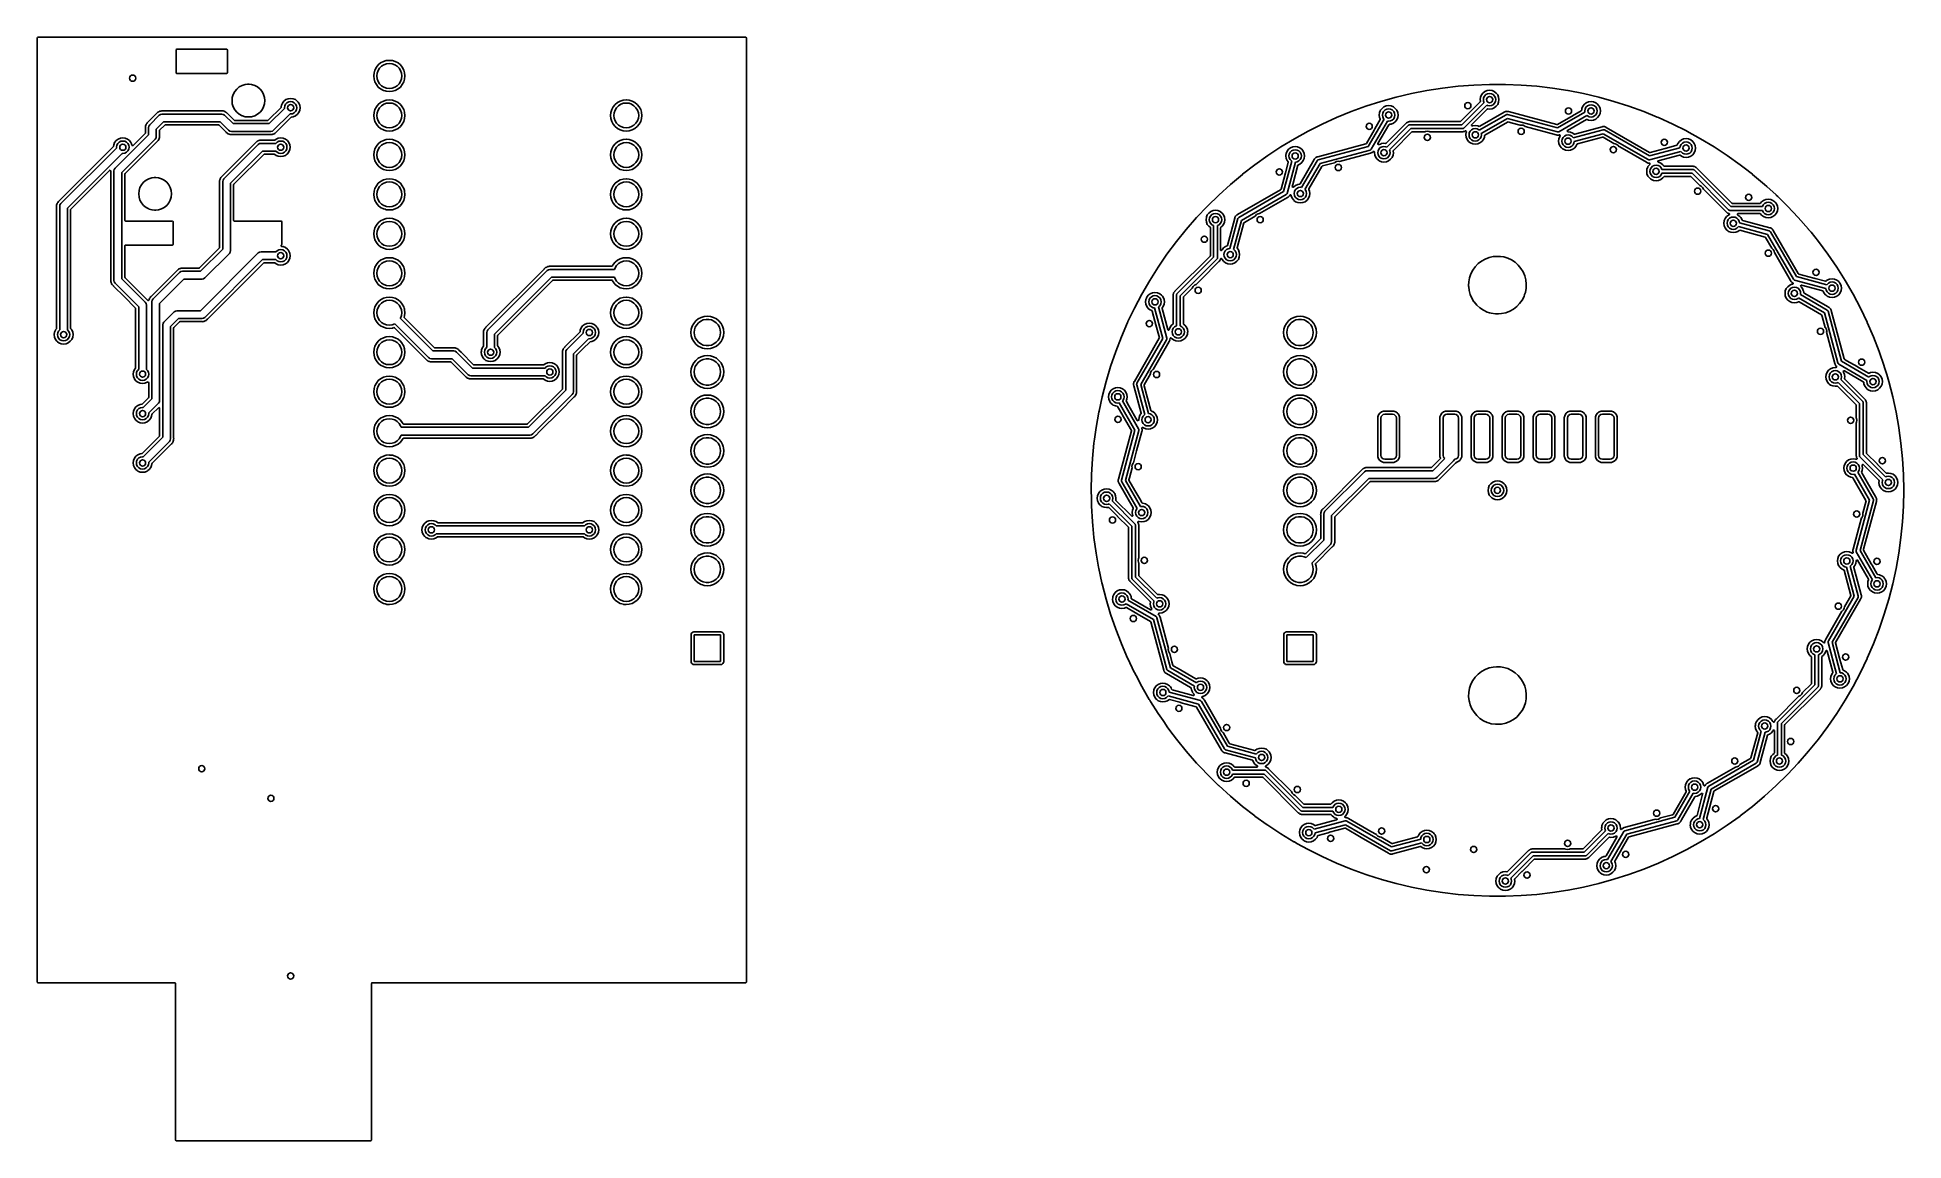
# Model space of a CAD drawing. Extents: x 0.8 to 5.53, y -4.15 to -1.35.
import ezdxf

# ---------------------------------------------------------------- set-up
doc = ezdxf.new("R2010")
doc.units = 0
doc.header["$MEASUREMENT"] = 0
doc.layers.add('BLACK', color=7, linetype='CONTINUOUS')

msp = doc.modelspace()

# ---------------------------------------------------------------- linework, layer by layer
at = {"layer": 'BLACK', "linetype": 'CONTINUOUS'}
for p, q in [((0.80199, -1.35392), (0.80255, -1.35255)), ((0.80199, -1.44154), (0.80199, -1.35392)), ((0.80255, -1.35255), (0.80392, -1.35199)), ((0.80392, -1.35199), (2.59608, -1.35199)), ((2.59608, -1.35199), (2.59745, -1.35255)), ((2.59745, -1.35255), (2.59801, -1.35392)), ((2.59801, -1.35392), (2.59801, -3.74608)), ((1.15399, -1.38293), (1.15336, -1.38445)), ((1.15336, -1.38445), (1.15338, -1.38449)), ((1.15338, -1.38449), (1.15352, -1.38523)), ((1.15352, -1.38523), (1.15352, -1.44076)), ((1.15512, -1.38246), (1.15399, -1.38293)), ((1.15551, -1.3823), (1.15512, -1.38246)), ((1.15555, -1.38231), (1.15551, -1.3823)), ((1.15629, -1.38246), (1.15555, -1.38231)), ((1.28072, -1.38246), (1.15629, -1.38246)), ((1.28146, -1.38231), (1.28072, -1.38246)), ((1.2815, -1.3823), (1.28146, -1.38231)), ((1.28189, -1.38246), (1.2815, -1.3823)), ((1.28302, -1.38293), (1.28189, -1.38246)), ((1.28365, -1.38445), (1.28302, -1.38293)), ((1.28348, -1.38523), (1.28363, -1.38449)), ((1.28348, -1.44076), (1.28348, -1.38523)), ((1.28363, -1.38449), (1.28365, -1.38445)), ((1.67151, -1.41709), (1.66552, -1.42201)), ((1.67836, -1.41343), (1.67151, -1.41709)), ((1.68578, -1.41118), (1.67836, -1.41343)), ((1.6935, -1.41042), (1.68578, -1.41118)), ((1.6942, -1.41049), (1.6935, -1.41042)), ((1.6935, -1.41042), (1.6935, -1.41042)), ((1.70123, -1.41118), (1.6942, -1.41049)), ((1.70865, -1.41343), (1.70123, -1.41118)), ((1.71549, -1.41709), (1.70865, -1.41343)), ((1.72149, -1.42201), (1.71549, -1.41709)), ((0.80199, -1.45), (0.80199, -1.44154)), ((0.80199, -1.5124), (0.80199, -1.45)), ((1.15338, -1.44149), (1.15336, -1.44154)), ((1.15336, -1.44154), (1.15352, -1.44193)), ((1.15352, -1.44076), (1.15338, -1.44149)), ((1.15352, -1.44193), (1.15399, -1.44306)), ((1.15399, -1.44306), (1.15551, -1.44369)), ((1.15551, -1.44369), (1.15555, -1.44367)), ((1.15555, -1.44367), (1.15629, -1.44352)), ((1.15629, -1.44352), (1.28072, -1.44352)), ((1.28072, -1.44352), (1.28146, -1.44367)), ((1.28146, -1.44367), (1.2815, -1.44369)), ((1.2815, -1.44369), (1.28302, -1.44306)), ((1.28302, -1.44306), (1.28348, -1.44193)), ((1.28363, -1.44149), (1.28348, -1.44076)), ((1.28348, -1.44193), (1.28365, -1.44154)), ((1.28365, -1.44154), (1.28363, -1.44149)), ((1.65468, -1.44228), (1.65392, -1.45)), ((1.65392, -1.45), (1.65468, -1.45772)), ((1.65694, -1.43485), (1.65468, -1.44228)), ((1.65468, -1.45772), (1.65694, -1.46515)), ((1.66059, -1.42801), (1.65694, -1.43485)), ((1.65694, -1.46515), (1.66059, -1.47199)), ((1.66552, -1.42201), (1.66059, -1.42801)), ((1.66201, -1.45), (1.6628, -1.44299)), ((1.6628, -1.45701), (1.66201, -1.45)), ((1.6628, -1.44299), (1.66513, -1.43633)), ((1.66513, -1.46367), (1.6628, -1.45701)), ((1.66513, -1.43633), (1.66888, -1.43036)), ((1.66888, -1.46964), (1.66513, -1.46367)), ((1.66888, -1.43036), (1.67387, -1.42538)), ((1.67387, -1.42538), (1.67984, -1.42162)), ((1.67984, -1.42162), (1.6865, -1.41929)), ((1.6865, -1.41929), (1.6935, -1.4185)), ((1.6935, -1.4185), (1.70051, -1.41929)), ((1.70051, -1.41929), (1.70717, -1.42162)), ((1.70717, -1.42162), (1.71314, -1.42538)), ((1.71314, -1.42538), (1.71813, -1.43036)), ((1.71813, -1.43036), (1.72188, -1.43633)), ((1.72188, -1.46367), (1.71813, -1.46964)), ((1.72641, -1.42801), (1.72149, -1.42201)), ((1.72188, -1.43633), (1.72421, -1.44299)), ((1.72421, -1.45701), (1.72188, -1.46367)), ((1.72421, -1.44299), (1.725, -1.45)), ((1.725, -1.45), (1.72421, -1.45701)), ((1.73007, -1.43485), (1.72641, -1.42801)), ((1.72641, -1.47199), (1.73007, -1.46515)), ((1.73222, -1.44193), (1.73007, -1.43485)), ((1.73007, -1.46515), (1.73232, -1.45772)), ((1.73232, -1.44228), (1.73222, -1.44193)), ((1.73308, -1.45), (1.73232, -1.44228)), ((1.73232, -1.45772), (1.73308, -1.45)), ((0.80199, -2.10551), (0.80199, -1.5124)), ((1.29585, -1.50429), (1.29506, -1.5124)), ((1.29506, -1.5124), (1.29585, -1.52051)), ((1.29822, -1.4965), (1.29585, -1.50429)), ((1.30206, -1.48931), (1.29822, -1.4965)), ((1.30723, -1.48302), (1.30206, -1.48931)), ((1.31353, -1.47785), (1.30723, -1.48302)), ((1.32071, -1.47401), (1.31353, -1.47785)), ((1.32851, -1.47164), (1.32071, -1.47401)), ((1.33454, -1.47105), (1.32851, -1.47164)), ((1.33458, -1.47104), (1.33454, -1.47105)), ((1.33454, -1.47105), (1.33454, -1.47105)), ((1.33865, -1.47104), (1.33458, -1.47104)), ((1.33869, -1.47105), (1.33865, -1.47104)), ((1.34472, -1.47164), (1.33869, -1.47105)), ((1.35252, -1.47401), (1.34472, -1.47164)), ((1.3597, -1.47785), (1.35252, -1.47401)), ((1.35252, -1.47401), (1.35252, -1.47401)), ((1.35252, -1.47401), (1.35252, -1.47401)), ((1.366, -1.48302), (1.3597, -1.47785)), ((1.37117, -1.48931), (1.366, -1.48302)), ((1.37501, -1.4965), (1.37117, -1.48931)), ((1.37737, -1.50429), (1.37501, -1.4965)), ((1.37817, -1.5124), (1.37737, -1.50429)), ((1.37737, -1.52051), (1.37817, -1.5124)), ((1.43158, -1.50986), (1.42664, -1.51365)), ((1.43733, -1.50748), (1.43158, -1.50986)), ((1.4435, -1.50667), (1.43733, -1.50748)), ((1.44968, -1.50748), (1.4435, -1.50667)), ((1.4435, -1.50667), (1.4435, -1.50667)), ((1.45543, -1.50986), (1.44968, -1.50748)), ((1.46037, -1.51365), (1.45543, -1.50986)), ((1.45543, -1.50986), (1.45543, -1.50986)), ((1.66059, -1.47199), (1.66552, -1.47799)), ((1.66552, -1.47799), (1.67151, -1.48291)), ((1.67387, -1.47462), (1.66888, -1.46964)), ((1.67151, -1.48291), (1.67151, -1.48291)), ((1.67151, -1.48291), (1.67836, -1.48657)), ((1.67984, -1.47838), (1.67387, -1.47462)), ((1.67836, -1.48657), (1.68255, -1.48784)), ((1.68578, -1.51118), (1.67836, -1.51343)), ((1.6865, -1.48071), (1.67984, -1.47838)), ((1.68255, -1.48784), (1.68578, -1.48882)), ((1.68578, -1.48882), (1.68654, -1.48889)), ((1.6935, -1.51042), (1.68578, -1.51118)), ((1.6935, -1.4815), (1.6865, -1.48071)), ((1.68654, -1.48889), (1.6935, -1.48958)), ((1.70051, -1.48071), (1.6935, -1.4815)), ((1.6935, -1.48958), (1.70123, -1.48882)), ((1.6942, -1.51049), (1.6935, -1.51042)), ((1.6935, -1.51042), (1.6935, -1.51042)), ((1.70123, -1.51118), (1.6942, -1.51049)), ((1.70717, -1.47838), (1.70051, -1.48071)), ((1.70123, -1.48882), (1.70865, -1.48657)), ((1.70865, -1.51343), (1.70123, -1.51118)), ((1.71314, -1.47462), (1.70717, -1.47838)), ((1.70865, -1.48657), (1.71549, -1.48291)), ((1.71813, -1.46964), (1.71314, -1.47462)), ((1.71549, -1.48291), (1.72149, -1.47799)), ((1.72149, -1.47799), (1.72641, -1.47199)), ((2.28578, -1.51118), (2.27836, -1.51343)), ((2.2935, -1.51042), (2.28578, -1.51118)), ((2.2942, -1.51049), (2.2935, -1.51042)), ((2.2935, -1.51042), (2.2935, -1.51042)), ((2.30123, -1.51118), (2.2942, -1.51049)), ((2.30865, -1.51343), (2.30123, -1.51118)), ((4.20497, -1.51442), (4.24334, -1.50374)), ((4.24334, -1.50374), (4.24341, -1.50372)), ((4.24341, -1.50372), (4.28217, -1.49454)), ((4.28217, -1.49454), (4.28224, -1.49452)), ((4.28224, -1.49452), (4.32132, -1.48685)), ((4.32132, -1.48685), (4.32139, -1.48684)), ((4.32139, -1.48684), (4.36074, -1.48068)), ((4.36074, -1.48068), (4.36081, -1.48067)), ((4.36081, -1.48067), (4.40037, -1.47605)), ((4.40037, -1.47605), (4.40044, -1.47604)), ((4.40044, -1.47604), (4.44015, -1.47296)), ((4.44015, -1.47296), (4.44022, -1.47295)), ((4.44022, -1.47295), (4.48001, -1.47141)), ((4.45697, -1.50383), (4.45615, -1.51)), ((4.45615, -1.51), (4.4567, -1.51411)), ((4.45935, -1.49808), (4.45697, -1.50383)), ((4.46314, -1.49314), (4.45935, -1.49808)), ((4.46808, -1.48935), (4.46314, -1.49314)), ((4.46425, -1.51), (4.46502, -1.50513)), ((4.46502, -1.51487), (4.46425, -1.51)), ((4.46502, -1.50513), (4.46726, -1.50074)), ((4.46726, -1.50074), (4.47074, -1.49726)), ((4.47383, -1.48697), (4.46808, -1.48935)), ((4.47074, -1.49726), (4.47513, -1.49502)), ((4.48, -1.48615), (4.47383, -1.48697)), ((4.47513, -1.49502), (4.48, -1.49425)), ((4.48617, -1.48697), (4.48, -1.48615)), ((4.48, -1.49425), (4.48487, -1.49502)), ((4.48001, -1.47141), (4.48009, -1.47141)), ((4.48009, -1.47141), (4.51991, -1.47141)), ((4.48487, -1.49502), (4.48926, -1.49726)), ((4.49192, -1.48935), (4.48617, -1.48697)), ((4.48926, -1.49726), (4.49274, -1.50074)), ((4.49686, -1.49314), (4.49192, -1.48935)), ((4.49192, -1.48935), (4.49192, -1.48935)), ((4.49274, -1.50074), (4.49498, -1.50513)), ((4.49498, -1.50513), (4.49575, -1.51)), ((4.49575, -1.51), (4.49498, -1.51487)), ((4.49922, -1.49621), (4.49686, -1.49314)), ((4.50065, -1.49808), (4.49922, -1.49621)), ((4.50303, -1.50383), (4.50065, -1.49808)), ((4.50385, -1.51), (4.50303, -1.50383)), ((4.50303, -1.51617), (4.50385, -1.51)), ((4.51991, -1.47141), (4.51999, -1.47141)), ((4.51999, -1.47141), (4.55978, -1.47295)), ((4.55978, -1.47295), (4.55985, -1.47296)), ((4.55985, -1.47296), (4.59956, -1.47604)), ((4.59956, -1.47604), (4.59963, -1.47605)), ((4.59963, -1.47605), (4.63919, -1.48067)), ((4.63919, -1.48067), (4.63926, -1.48068)), ((4.63926, -1.48068), (4.67861, -1.48684)), ((4.67861, -1.48684), (4.67868, -1.48685)), ((4.67868, -1.48685), (4.71776, -1.49452)), ((4.71776, -1.49452), (4.71783, -1.49454)), ((4.71783, -1.49454), (4.75659, -1.50372)), ((4.75659, -1.50372), (4.75666, -1.50374)), ((4.75666, -1.50374), (4.79503, -1.51442)), ((1.10334, -1.54559), (1.08174, -1.56719)), ((1.08654, -1.57355), (1.11076, -1.54934)), ((1.10365, -1.54519), (1.10334, -1.54559)), ((1.10369, -1.54512), (1.10365, -1.54519)), ((1.10538, -1.54355), (1.10369, -1.54512)), ((1.10544, -1.5435), (1.10538, -1.54355)), ((1.10707, -1.54187), (1.10544, -1.5435)), ((1.10714, -1.54183), (1.10707, -1.54187)), ((1.10755, -1.54154), (1.10714, -1.54183)), ((1.10761, -1.54148), (1.10755, -1.54154)), ((1.10969, -1.54048), (1.10761, -1.54148)), ((1.10975, -1.54045), (1.10969, -1.54048)), ((1.11179, -1.53937), (1.10975, -1.54045)), ((1.11076, -1.54934), (1.11395, -1.54721)), ((1.11076, -1.54934), (1.11076, -1.54934)), ((1.11188, -1.53935), (1.11179, -1.53937)), ((1.11235, -1.5392), (1.11188, -1.53935)), ((1.11243, -1.53916), (1.11235, -1.5392)), ((1.1129, -1.53909), (1.11243, -1.53916)), ((1.11243, -1.53916), (1.11243, -1.53916)), ((1.11243, -1.53916), (1.11243, -1.53916)), ((1.11471, -1.53882), (1.1129, -1.53909)), ((1.11395, -1.54721), (1.11772, -1.54646)), ((1.11478, -1.5388), (1.11471, -1.53882)), ((1.11705, -1.53838), (1.11478, -1.5388)), ((1.11861, -1.53855), (1.11705, -1.53838)), ((1.11772, -1.54646), (1.26929, -1.54646)), ((1.11882, -1.53856), (1.11861, -1.53855)), ((1.2667, -1.53856), (1.11882, -1.53856)), ((1.2672, -1.5385), (1.2667, -1.53856)), ((1.26728, -1.53848), (1.2672, -1.5385)), ((1.2693, -1.53855), (1.26728, -1.53848)), ((1.26929, -1.54646), (1.27306, -1.54721)), ((1.26959, -1.53856), (1.2693, -1.53855)), ((1.26966, -1.53856), (1.26959, -1.53856)), ((1.27196, -1.53856), (1.26966, -1.53856)), ((1.27205, -1.53859), (1.27196, -1.53856)), ((1.27254, -1.53867), (1.27205, -1.53859)), ((1.27263, -1.53868), (1.27254, -1.53867)), ((1.2748, -1.53944), (1.27263, -1.53868)), ((1.27306, -1.54721), (1.27625, -1.54934)), ((1.27487, -1.53946), (1.2748, -1.53944)), ((1.27707, -1.54014), (1.27487, -1.53946)), ((1.27625, -1.54934), (1.29758, -1.57067)), ((1.27714, -1.54019), (1.27707, -1.54014)), ((1.27759, -1.54041), (1.27714, -1.54019)), ((1.27767, -1.54044), (1.27759, -1.54041)), ((1.27953, -1.54181), (1.27767, -1.54044)), ((1.27959, -1.54185), (1.27953, -1.54181)), ((1.28149, -1.54315), (1.27959, -1.54185)), ((1.28181, -1.54355), (1.28149, -1.54315)), ((1.28149, -1.54315), (1.28149, -1.54315)), ((1.28247, -1.54438), (1.28181, -1.54355)), ((1.28261, -1.54454), (1.28247, -1.54438)), ((1.30029, -1.56221), (1.28261, -1.54454)), ((1.29585, -1.52051), (1.29813, -1.52801)), ((1.29813, -1.52801), (1.29822, -1.52831)), ((1.29822, -1.52831), (1.30206, -1.53549)), ((1.30206, -1.53549), (1.30723, -1.54179)), ((1.30723, -1.54179), (1.31353, -1.54696)), ((1.31353, -1.54696), (1.32071, -1.5508)), ((1.32071, -1.5508), (1.32192, -1.55116)), ((1.32192, -1.55116), (1.32851, -1.55316)), ((1.32851, -1.55316), (1.3291, -1.55322)), ((1.3291, -1.55322), (1.33458, -1.55376)), ((1.33458, -1.55376), (1.33463, -1.55376)), ((1.33463, -1.55376), (1.3386, -1.55376)), ((1.3386, -1.55376), (1.33865, -1.55376)), ((1.33865, -1.55376), (1.34472, -1.55316)), ((1.34472, -1.55316), (1.35252, -1.5508)), ((1.35252, -1.5508), (1.3597, -1.54696)), ((1.3597, -1.54696), (1.366, -1.54179)), ((1.366, -1.54179), (1.37117, -1.53549)), ((1.37117, -1.53549), (1.37501, -1.52831)), ((1.37501, -1.52831), (1.37737, -1.52051)), ((1.41938, -1.52955), (1.38672, -1.56221)), ((1.38943, -1.57067), (1.42801, -1.53209)), ((1.44193, -1.54601), (1.40046, -1.58747)), ((1.40788, -1.59122), (1.44447, -1.55463)), ((1.41993, -1.52844), (1.41938, -1.52955)), ((1.42047, -1.52434), (1.41993, -1.52844)), ((1.42285, -1.51859), (1.42047, -1.52434)), ((1.42664, -1.51365), (1.42285, -1.51859)), ((1.42776, -1.53051), (1.42853, -1.52565)), ((1.42801, -1.53209), (1.42776, -1.53051)), ((1.42853, -1.52565), (1.43076, -1.52126)), ((1.43076, -1.52126), (1.43425, -1.51777)), ((1.43425, -1.51777), (1.43864, -1.51553)), ((1.43864, -1.51553), (1.4435, -1.51476)), ((1.4435, -1.54626), (1.44193, -1.54601)), ((1.4435, -1.51476), (1.44837, -1.51553)), ((1.44837, -1.54549), (1.4435, -1.54626)), ((1.44447, -1.55463), (1.44558, -1.55408)), ((1.44558, -1.55408), (1.44968, -1.55355)), ((1.44837, -1.51553), (1.45276, -1.51777)), ((1.45276, -1.54325), (1.44837, -1.54549)), ((1.44968, -1.55355), (1.45543, -1.55116)), ((1.45276, -1.51777), (1.45624, -1.52126)), ((1.45624, -1.53977), (1.45276, -1.54325)), ((1.45543, -1.55116), (1.45694, -1.55)), ((1.45624, -1.52126), (1.45848, -1.52565)), ((1.45848, -1.53538), (1.45624, -1.53977)), ((1.45694, -1.55), (1.46037, -1.54737)), ((1.45848, -1.52565), (1.45925, -1.53051)), ((1.45925, -1.53051), (1.45848, -1.53538)), ((1.46272, -1.51672), (1.46037, -1.51365)), ((1.46037, -1.54737), (1.46415, -1.54243)), ((1.46415, -1.51859), (1.46272, -1.51672)), ((1.46654, -1.52434), (1.46415, -1.51859)), ((1.46415, -1.54243), (1.46654, -1.53668)), ((1.46735, -1.53051), (1.46654, -1.52434)), ((1.46654, -1.53668), (1.46735, -1.53051)), ((1.65468, -1.54228), (1.65392, -1.55)), ((1.65392, -1.55), (1.65468, -1.55772)), ((1.65694, -1.53485), (1.65468, -1.54228)), ((1.65468, -1.55772), (1.65694, -1.56515)), ((1.66059, -1.52801), (1.65694, -1.53485)), ((1.66552, -1.52201), (1.66059, -1.52801)), ((1.66201, -1.55), (1.6628, -1.54299)), ((1.6628, -1.55701), (1.66201, -1.55)), ((1.6628, -1.54299), (1.66513, -1.53633)), ((1.66513, -1.56367), (1.6628, -1.55701)), ((1.66513, -1.53633), (1.66888, -1.53036)), ((1.67151, -1.51709), (1.66552, -1.52201)), ((1.66888, -1.53036), (1.67387, -1.52538)), ((1.67836, -1.51343), (1.67151, -1.51709)), ((1.67387, -1.52538), (1.67984, -1.52162)), ((1.67984, -1.52162), (1.6865, -1.51929)), ((1.6865, -1.51929), (1.6935, -1.5185)), ((1.6935, -1.5185), (1.70051, -1.51929)), ((1.70051, -1.51929), (1.70717, -1.52162)), ((1.70717, -1.52162), (1.71314, -1.52538)), ((1.71549, -1.51709), (1.70865, -1.51343)), ((1.71314, -1.52538), (1.71813, -1.53036)), ((1.72149, -1.52201), (1.71549, -1.51709)), ((1.71813, -1.53036), (1.72188, -1.53633)), ((1.72641, -1.52801), (1.72149, -1.52201)), ((1.72188, -1.53633), (1.72421, -1.54299)), ((1.72421, -1.55701), (1.72188, -1.56367)), ((1.72421, -1.54299), (1.725, -1.55)), ((1.725, -1.55), (1.72421, -1.55701)), ((1.73007, -1.53485), (1.72641, -1.52801)), ((1.73219, -1.54183), (1.73007, -1.53485)), ((1.73007, -1.56515), (1.73232, -1.55772)), ((1.73232, -1.54228), (1.73219, -1.54183)), ((1.73308, -1.55), (1.73232, -1.54228)), ((1.73232, -1.55772), (1.73308, -1.55)), ((2.25468, -1.54228), (2.25392, -1.55)), ((2.25392, -1.55), (2.25468, -1.55772)), ((2.25694, -1.53485), (2.25468, -1.54228)), ((2.25468, -1.55772), (2.25694, -1.56515)), ((2.26059, -1.52801), (2.25694, -1.53485)), ((2.26552, -1.52201), (2.26059, -1.52801)), ((2.26201, -1.55), (2.2628, -1.54299)), ((2.2628, -1.55701), (2.26201, -1.55)), ((2.2628, -1.54299), (2.26513, -1.53633)), ((2.26513, -1.56367), (2.2628, -1.55701)), ((2.26513, -1.53633), (2.26888, -1.53036)), ((2.27151, -1.51709), (2.26552, -1.52201)), ((2.26888, -1.53036), (2.27387, -1.52538)), ((2.27836, -1.51343), (2.27151, -1.51709)), ((2.27387, -1.52538), (2.27984, -1.52162)), ((2.27984, -1.52162), (2.2865, -1.51929)), ((2.2865, -1.51929), (2.2935, -1.5185)), ((2.2935, -1.5185), (2.30051, -1.51929)), ((2.30051, -1.51929), (2.30717, -1.52162)), ((2.30717, -1.52162), (2.31314, -1.52538)), ((2.31549, -1.51709), (2.30865, -1.51343)), ((2.31314, -1.52538), (2.31813, -1.53036)), ((2.32149, -1.52201), (2.31549, -1.51709)), ((2.31813, -1.53036), (2.32188, -1.53633)), ((2.32641, -1.52801), (2.32149, -1.52201)), ((2.32188, -1.53633), (2.32421, -1.54299)), ((2.32421, -1.55701), (2.32188, -1.56367)), ((2.32421, -1.54299), (2.325, -1.55)), ((2.325, -1.55), (2.32421, -1.55701)), ((2.33007, -1.53485), (2.32641, -1.52801)), ((2.33219, -1.54183), (2.33007, -1.53485)), ((2.33007, -1.56515), (2.33232, -1.55772)), ((2.33232, -1.54228), (2.33219, -1.54183)), ((2.33308, -1.55), (2.33232, -1.54228)), ((2.33232, -1.55772), (2.33308, -1.55)), ((4.05623, -1.57185), (4.09248, -1.55536)), ((4.09248, -1.55536), (4.09255, -1.55534)), ((4.09255, -1.55534), (4.12942, -1.54027)), ((4.12942, -1.54027), (4.12949, -1.54025)), ((4.12949, -1.54025), (4.16691, -1.52663)), ((4.16691, -1.52663), (4.16698, -1.5266)), ((4.16698, -1.5266), (4.20491, -1.51444)), ((4.17276, -1.62859), (4.2128, -1.55925)), ((4.20142, -1.54274), (4.2006, -1.54891)), ((4.2006, -1.54891), (4.20142, -1.55508)), ((4.20315, -1.53856), (4.20142, -1.54274)), ((4.20142, -1.55508), (4.20301, -1.55891)), ((4.20301, -1.55891), (4.20301, -1.56039)), ((4.2038, -1.53699), (4.20315, -1.53856)), ((4.20759, -1.53205), (4.2038, -1.53699)), ((4.2038, -1.53699), (4.2038, -1.53699)), ((4.2038, -1.53699), (4.2038, -1.53699)), ((4.20491, -1.51444), (4.20497, -1.51442)), ((4.21253, -1.52826), (4.20759, -1.53205)), ((4.2087, -1.54891), (4.20947, -1.54404)), ((4.20947, -1.55378), (4.2087, -1.54891)), ((4.20947, -1.54404), (4.21171, -1.53965)), ((4.21171, -1.55817), (4.20947, -1.55378)), ((4.21171, -1.53965), (4.21519, -1.53617)), ((4.2128, -1.55925), (4.21171, -1.55817)), ((4.21828, -1.52588), (4.21253, -1.52826)), ((4.21519, -1.53617), (4.21958, -1.53393)), ((4.22445, -1.52506), (4.21828, -1.52588)), ((4.21958, -1.53393), (4.22445, -1.53316)), ((4.23062, -1.52588), (4.22445, -1.52506)), ((4.22445, -1.53316), (4.22932, -1.53393)), ((4.22932, -1.53393), (4.23371, -1.53617)), ((4.23637, -1.52826), (4.23062, -1.52588)), ((4.23371, -1.53617), (4.23719, -1.53965)), ((4.23719, -1.55817), (4.23371, -1.56165)), ((4.24131, -1.53205), (4.23637, -1.52826)), ((4.23637, -1.52826), (4.23637, -1.52826)), ((4.23719, -1.53965), (4.23943, -1.54404)), ((4.23943, -1.55378), (4.23719, -1.55817)), ((4.23943, -1.54404), (4.2402, -1.54891)), ((4.2402, -1.54891), (4.23943, -1.55378)), ((4.24367, -1.53512), (4.24131, -1.53205)), ((4.2451, -1.53699), (4.24367, -1.53512)), ((4.24748, -1.54274), (4.2451, -1.53699)), ((4.2451, -1.56083), (4.24748, -1.55508)), ((4.2483, -1.54891), (4.24748, -1.54274)), ((4.24748, -1.55508), (4.2483, -1.54891)), ((4.43401, -1.53787), (4.40675, -1.56513)), ((4.40945, -1.57359), (4.46609, -1.51695)), ((4.47305, -1.52391), (4.41497, -1.58199)), ((4.43426, -1.53774), (4.43401, -1.53787)), ((4.43774, -1.53426), (4.43426, -1.53774)), ((4.43507, -1.57305), (4.47427, -1.53385)), ((4.43787, -1.53401), (4.43774, -1.53426)), ((4.45615, -1.51573), (4.43787, -1.53401)), ((4.45407, -1.58742), (4.52189, -1.54827)), ((4.51738, -1.54175), (4.45544, -1.57751)), ((4.45631, -1.51554), (4.45615, -1.51573)), ((4.4567, -1.51411), (4.45631, -1.51554)), ((4.52504, -1.55781), (4.45899, -1.59595)), ((4.46609, -1.51695), (4.46502, -1.51487)), ((4.47513, -1.52498), (4.47305, -1.52391)), ((4.47427, -1.53385), (4.47563, -1.53329)), ((4.48, -1.52575), (4.47513, -1.52498)), ((4.47563, -1.53329), (4.47589, -1.5333)), ((4.47589, -1.5333), (4.48, -1.53385)), ((4.48487, -1.52498), (4.48, -1.52575)), ((4.48, -1.53385), (4.48617, -1.53303)), ((4.48926, -1.52274), (4.48487, -1.52498)), ((4.48617, -1.53303), (4.49192, -1.53065)), ((4.49274, -1.51926), (4.48926, -1.52274)), ((4.49192, -1.53065), (4.49686, -1.52686)), ((4.49498, -1.51487), (4.49274, -1.51926)), ((4.49686, -1.52686), (4.50065, -1.52192)), ((4.50065, -1.52192), (4.50303, -1.51617)), ((4.51752, -1.54166), (4.51738, -1.54175)), ((4.51885, -1.54073), (4.51752, -1.54166)), ((4.52041, -1.54032), (4.51885, -1.54073)), ((4.52057, -1.54026), (4.52041, -1.54032)), ((4.52209, -1.53971), (4.52057, -1.54026)), ((4.52189, -1.54827), (4.5227, -1.54794)), ((4.52241, -1.53971), (4.52209, -1.53971)), ((4.52291, -1.53965), (4.52241, -1.53971)), ((4.5227, -1.54794), (4.52285, -1.54784)), ((4.52285, -1.54784), (4.52296, -1.54784)), ((4.52297, -1.53963), (4.52291, -1.53965)), ((4.52296, -1.54784), (4.52319, -1.54774)), ((4.52321, -1.53956), (4.52297, -1.53963)), ((4.52319, -1.54774), (4.5244, -1.5478)), ((4.52482, -1.5397), (4.52321, -1.53956)), ((4.5244, -1.5478), (4.52562, -1.54777)), ((4.52499, -1.53971), (4.52482, -1.5397)), ((4.52661, -1.53971), (4.52499, -1.53971)), ((4.65173, -1.59175), (4.52504, -1.55781)), ((4.52562, -1.54777), (4.65231, -1.58172)), ((4.52813, -1.54026), (4.52661, -1.53971)), ((4.52661, -1.53971), (4.52661, -1.53971)), ((4.52829, -1.54032), (4.52813, -1.54026)), ((4.65042, -1.57304), (4.52829, -1.54032)), ((4.68588, -1.55322), (4.65189, -1.57285)), ((4.65231, -1.58172), (4.72166, -1.54168)), ((4.72657, -1.55021), (4.65547, -1.59126)), ((4.68916, -1.55155), (4.68588, -1.55322)), ((4.68969, -1.55103), (4.68916, -1.55155)), ((4.71239, -1.53792), (4.68969, -1.55103)), ((4.7126, -1.53778), (4.71239, -1.53792)), ((4.71334, -1.5365), (4.7126, -1.53778)), ((4.71388, -1.53239), (4.71334, -1.5365)), ((4.71626, -1.52663), (4.71388, -1.53239)), ((4.72005, -1.5217), (4.71626, -1.52663)), ((4.72499, -1.51791), (4.72005, -1.5217)), ((4.72116, -1.53856), (4.72194, -1.53369)), ((4.72166, -1.54168), (4.72116, -1.53856)), ((4.72194, -1.53369), (4.72417, -1.5293)), ((4.72417, -1.5293), (4.72766, -1.52582)), ((4.73074, -1.51552), (4.72499, -1.51791)), ((4.72766, -1.5513), (4.72657, -1.55021)), ((4.72766, -1.52582), (4.73205, -1.52358)), ((4.73205, -1.55353), (4.72766, -1.5513)), ((4.73691, -1.51471), (4.73074, -1.51552)), ((4.73205, -1.52358), (4.73691, -1.52281)), ((4.73691, -1.55431), (4.73205, -1.55353)), ((4.74308, -1.51552), (4.73691, -1.51471)), ((4.73691, -1.52281), (4.74178, -1.52358)), ((4.74178, -1.55353), (4.73691, -1.55431)), ((4.74178, -1.52358), (4.74617, -1.52582)), ((4.74617, -1.5513), (4.74178, -1.55353)), ((4.74884, -1.51791), (4.74308, -1.51552)), ((4.74308, -1.56159), (4.74884, -1.55921)), ((4.74617, -1.52582), (4.74965, -1.5293)), ((4.74965, -1.54781), (4.74617, -1.5513)), ((4.75377, -1.5217), (4.74884, -1.51791)), ((4.74884, -1.51791), (4.74884, -1.51791)), ((4.74884, -1.55921), (4.75377, -1.55542)), ((4.74965, -1.5293), (4.75189, -1.53369)), ((4.75189, -1.54342), (4.74965, -1.54781)), ((4.75189, -1.53369), (4.75266, -1.53856)), ((4.75266, -1.53856), (4.75189, -1.54342)), ((4.75613, -1.52477), (4.75377, -1.5217)), ((4.75377, -1.55542), (4.75756, -1.55048)), ((4.75756, -1.52663), (4.75613, -1.52477)), ((4.75995, -1.53239), (4.75756, -1.52663)), ((4.75756, -1.55048), (4.75995, -1.54473)), ((4.76076, -1.53856), (4.75995, -1.53239)), ((4.75995, -1.54473), (4.76076, -1.53856)), ((4.79503, -1.51442), (4.79509, -1.51444)), ((4.79509, -1.51444), (4.83302, -1.5266)), ((4.83302, -1.5266), (4.83309, -1.52663)), ((4.83309, -1.52663), (4.87051, -1.54025)), ((4.87051, -1.54025), (4.87058, -1.54027)), ((4.87058, -1.54027), (4.90432, -1.55406)), ((4.90432, -1.55406), (4.90745, -1.55534)), ((4.90745, -1.55534), (4.90752, -1.55537)), ((4.90752, -1.55537), (4.94377, -1.57185)), ((0.99895, -1.68348), (1.08366, -1.59876)), ((1.0185, -1.60667), (1.01233, -1.60748)), ((1.02468, -1.60748), (1.0185, -1.60667)), ((1.0752, -1.59606), (1.04493, -1.62633)), ((1.07577, -1.59469), (1.0752, -1.59606)), ((1.07577, -1.58022), (1.07568, -1.58252)), ((1.07568, -1.58252), (1.0757, -1.5826)), ((1.0757, -1.5826), (1.07577, -1.5831)), ((1.07579, -1.57776), (1.07577, -1.57784)), ((1.07577, -1.57784), (1.07577, -1.58014)), ((1.07577, -1.58014), (1.07577, -1.58022)), ((1.07577, -1.5831), (1.07577, -1.59469)), ((1.07588, -1.57726), (1.07579, -1.57776)), ((1.07664, -1.575), (1.07588, -1.57718)), ((1.07588, -1.57718), (1.07588, -1.57726)), ((1.07666, -1.57493), (1.07664, -1.575)), ((1.07734, -1.57273), (1.07666, -1.57493)), ((1.07739, -1.57266), (1.07734, -1.57273)), ((1.07762, -1.57221), (1.07739, -1.57266)), ((1.07765, -1.57213), (1.07762, -1.57221)), ((1.07902, -1.57028), (1.07765, -1.57213)), ((1.07906, -1.57022), (1.07902, -1.57028)), ((1.08036, -1.56831), (1.07906, -1.57022)), ((1.08158, -1.56733), (1.08036, -1.56831)), ((1.08174, -1.56719), (1.08158, -1.56733)), ((1.08366, -1.58051), (1.08441, -1.57675)), ((1.08366, -1.59876), (1.08366, -1.58051)), ((1.08441, -1.57675), (1.08654, -1.57355)), ((1.08654, -1.57355), (1.08654, -1.57355)), ((1.1026, -1.6066), (1.10046, -1.6098)), ((1.10335, -1.60284), (1.1026, -1.6066)), ((1.12179, -1.56614), (1.10335, -1.58459)), ((1.10335, -1.58459), (1.10335, -1.60284)), ((1.10335, -1.60284), (1.10335, -1.60284)), ((1.11037, -1.60835), (1.11113, -1.60617)), ((1.11113, -1.60609), (1.11122, -1.60559)), ((1.11113, -1.60617), (1.11113, -1.60609)), ((1.11122, -1.60559), (1.11124, -1.60551)), ((1.11124, -1.58866), (1.11181, -1.58729)), ((1.11124, -1.59469), (1.11124, -1.58866)), ((1.11124, -1.60025), (1.11124, -1.59469)), ((1.11131, -1.60075), (1.11124, -1.60025)), ((1.11124, -1.60313), (1.11133, -1.60083)), ((1.11124, -1.60321), (1.11124, -1.60313)), ((1.11124, -1.60551), (1.11124, -1.60321)), ((1.11133, -1.60083), (1.11131, -1.60075)), ((1.11181, -1.58729), (1.1245, -1.5746)), ((1.26521, -1.56614), (1.12179, -1.56614)), ((1.1245, -1.5746), (1.12586, -1.57404)), ((1.12586, -1.57404), (1.26115, -1.57404)), ((1.26115, -1.57404), (1.26251, -1.5746)), ((1.26251, -1.5746), (1.28018, -1.59227)), ((1.28654, -1.58747), (1.26521, -1.56614)), ((1.28018, -1.59227), (1.28033, -1.59243)), ((1.28033, -1.59243), (1.2813, -1.59366)), ((1.2813, -1.59366), (1.28321, -1.59496)), ((1.28321, -1.59496), (1.28327, -1.595)), ((1.28327, -1.595), (1.28393, -1.59549)), ((1.28393, -1.59549), (1.28512, -1.59637)), ((1.28512, -1.59637), (1.2852, -1.5964)), ((1.2852, -1.5964), (1.28565, -1.59662)), ((1.28565, -1.59662), (1.28572, -1.59667)), ((1.28572, -1.59667), (1.28792, -1.59735)), ((1.28974, -1.58961), (1.28654, -1.58747)), ((1.28654, -1.58747), (1.28654, -1.58747)), ((1.28792, -1.59735), (1.28799, -1.59737)), ((1.28799, -1.59737), (1.29017, -1.59814)), ((1.2935, -1.59035), (1.28974, -1.58961)), ((1.29017, -1.59814), (1.29017, -1.59814)), ((1.29017, -1.59814), (1.29025, -1.59814)), ((1.29025, -1.59814), (1.29075, -1.59822)), ((1.29075, -1.59822), (1.29083, -1.59825)), ((1.29083, -1.59825), (1.29314, -1.59825)), ((1.29314, -1.59825), (1.29321, -1.59825)), ((1.29321, -1.59825), (1.29551, -1.59834)), ((1.3935, -1.59035), (1.2935, -1.59035)), ((1.29551, -1.59834), (1.29559, -1.59831)), ((1.29559, -1.59831), (1.29609, -1.59825)), ((1.29609, -1.59825), (1.3924, -1.59825)), ((1.29758, -1.57067), (1.38943, -1.57067)), ((1.30165, -1.56278), (1.30029, -1.56221)), ((1.38536, -1.56278), (1.30165, -1.56278)), ((1.38672, -1.56221), (1.38536, -1.56278)), ((1.3924, -1.59825), (1.39262, -1.59826)), ((1.39262, -1.59826), (1.39417, -1.59844)), ((1.39727, -1.58961), (1.3935, -1.59035)), ((1.39417, -1.59844), (1.39644, -1.59801)), ((1.39644, -1.59801), (1.39651, -1.598)), ((1.39651, -1.598), (1.39879, -1.59765)), ((1.40046, -1.58747), (1.39727, -1.58961)), ((1.39879, -1.59765), (1.39887, -1.59762)), ((1.39887, -1.59762), (1.39935, -1.59746)), ((1.39935, -1.59746), (1.39943, -1.59744)), ((1.39943, -1.59744), (1.40147, -1.59636)), ((1.40147, -1.59636), (1.40153, -1.59633)), ((1.40153, -1.59633), (1.40361, -1.59533)), ((1.40361, -1.59533), (1.40367, -1.59527)), ((1.40367, -1.59527), (1.40408, -1.59498)), ((1.40408, -1.59498), (1.40416, -1.59494)), ((1.40416, -1.59494), (1.40579, -1.59331)), ((1.40579, -1.59331), (1.40584, -1.59326)), ((1.40584, -1.59326), (1.40753, -1.5917)), ((1.40753, -1.5917), (1.40757, -1.59162)), ((1.40757, -1.59162), (1.40788, -1.59122)), ((1.4185, -1.60667), (1.41233, -1.60748)), ((1.42468, -1.60748), (1.4185, -1.60667)), ((1.65694, -1.56515), (1.66059, -1.57199)), ((1.66059, -1.57199), (1.66552, -1.57799)), ((1.66888, -1.56964), (1.66513, -1.56367)), ((1.66552, -1.57799), (1.67151, -1.58291)), ((1.67387, -1.57462), (1.66888, -1.56964)), ((1.67151, -1.58291), (1.67151, -1.58291)), ((1.67151, -1.58291), (1.67836, -1.58657)), ((1.67984, -1.57838), (1.67387, -1.57462)), ((1.67836, -1.58657), (1.68075, -1.58729)), ((1.6865, -1.58071), (1.67984, -1.57838)), ((1.68075, -1.58729), (1.68578, -1.58882)), ((1.68578, -1.58882), (1.68654, -1.58889)), ((1.6935, -1.5815), (1.6865, -1.58071)), ((1.68654, -1.58889), (1.6935, -1.58958)), ((1.70051, -1.58071), (1.6935, -1.5815)), ((1.6935, -1.58958), (1.70123, -1.58882)), ((1.70717, -1.57838), (1.70051, -1.58071)), ((1.70123, -1.58882), (1.70865, -1.58657)), ((1.71314, -1.57462), (1.70717, -1.57838)), ((1.70865, -1.58657), (1.71549, -1.58291)), ((1.71813, -1.56964), (1.71314, -1.57462)), ((1.71549, -1.58291), (1.72149, -1.57799)), ((1.72188, -1.56367), (1.71813, -1.56964)), ((1.72149, -1.57799), (1.72641, -1.57199)), ((1.72641, -1.57199), (1.73007, -1.56515)), ((2.25694, -1.56515), (2.26059, -1.57199)), ((2.26059, -1.57199), (2.26552, -1.57799)), ((2.26888, -1.56964), (2.26513, -1.56367)), ((2.26552, -1.57799), (2.27151, -1.58291)), ((2.27387, -1.57462), (2.26888, -1.56964)), ((2.27151, -1.58291), (2.27151, -1.58291)), ((2.27151, -1.58291), (2.27836, -1.58657)), ((2.27984, -1.57838), (2.27387, -1.57462)), ((2.27836, -1.58657), (2.28075, -1.58729)), ((2.2865, -1.58071), (2.27984, -1.57838)), ((2.28075, -1.58729), (2.28578, -1.58882)), ((2.28578, -1.58882), (2.28654, -1.58889)), ((2.2935, -1.5815), (2.2865, -1.58071)), ((2.28654, -1.58889), (2.2935, -1.58958)), ((2.30051, -1.58071), (2.2935, -1.5815)), ((2.2935, -1.58958), (2.30123, -1.58882)), ((2.30717, -1.57838), (2.30051, -1.58071)), ((2.30123, -1.58882), (2.30865, -1.58657)), ((2.31314, -1.57462), (2.30717, -1.57838)), ((2.30865, -1.58657), (2.31549, -1.58291)), ((2.31813, -1.56964), (2.31314, -1.57462)), ((2.31549, -1.58291), (2.32149, -1.57799)), ((2.32188, -1.56367), (2.31813, -1.56964)), ((2.32149, -1.57799), (2.32641, -1.57199)), ((2.32641, -1.57199), (2.33007, -1.56515)), ((3.98564, -1.60903), (4.02051, -1.58978)), ((4.02051, -1.58978), (4.02057, -1.58975)), ((4.02057, -1.58975), (4.05616, -1.57188)), ((4.05616, -1.57188), (4.05623, -1.57185)), ((4.18742, -1.58742), (4.16796, -1.62112)), ((4.22133, -1.56416), (4.18027, -1.63528)), ((4.18795, -1.58689), (4.18742, -1.58742)), ((4.18962, -1.58361), (4.18795, -1.58689)), ((4.20289, -1.56062), (4.18962, -1.58361)), ((4.19737, -1.62144), (4.22509, -1.57343)), ((4.20301, -1.56039), (4.20289, -1.56062)), ((4.26878, -1.5699), (4.2182, -1.62048)), ((4.21943, -1.63042), (4.27481, -1.57503)), ((4.22445, -1.56466), (4.22133, -1.56416)), ((4.22932, -1.56389), (4.22445, -1.56466)), ((4.22509, -1.57343), (4.22626, -1.57253)), ((4.22626, -1.57253), (4.22651, -1.57248)), ((4.28033, -1.58343), (4.22639, -1.63738)), ((4.22651, -1.57248), (4.23062, -1.57194)), ((4.23371, -1.56165), (4.22932, -1.56389)), ((4.23062, -1.57194), (4.23637, -1.56956)), ((4.23632, -1.6386), (4.28304, -1.59189)), ((4.23637, -1.56956), (4.24131, -1.56577)), ((4.24131, -1.56577), (4.2451, -1.56083)), ((4.26889, -1.56978), (4.26878, -1.5699)), ((4.26993, -1.56854), (4.26889, -1.56978)), ((4.27133, -1.56773), (4.26993, -1.56854)), ((4.27147, -1.56764), (4.27133, -1.56773)), ((4.27279, -1.56672), (4.27147, -1.56764)), ((4.2731, -1.56663), (4.27279, -1.56672)), ((4.27357, -1.56644), (4.2731, -1.56663)), ((4.27384, -1.56628), (4.27357, -1.56644)), ((4.27544, -1.566), (4.27384, -1.56628)), ((4.27384, -1.56628), (4.27384, -1.56628)), ((4.27384, -1.56628), (4.27384, -1.56628)), ((4.27481, -1.57503), (4.27552, -1.5745)), ((4.2756, -1.56597), (4.27544, -1.566)), ((4.27552, -1.5745), (4.27563, -1.57437)), ((4.27716, -1.56555), (4.2756, -1.56597)), ((4.27563, -1.57437), (4.27574, -1.57434)), ((4.27574, -1.57434), (4.27594, -1.57419)), ((4.27594, -1.57419), (4.27713, -1.57393)), ((4.27713, -1.57393), (4.27829, -1.57359)), ((4.27877, -1.56569), (4.27716, -1.56555)), ((4.27716, -1.56555), (4.27716, -1.56555)), ((4.27829, -1.57359), (4.40945, -1.57359)), ((4.27894, -1.56569), (4.27877, -1.56569)), ((4.40538, -1.56569), (4.27894, -1.56569)), ((4.41149, -1.58343), (4.28033, -1.58343)), ((4.28304, -1.59189), (4.2844, -1.59132)), ((4.2844, -1.59132), (4.31595, -1.59132)), ((4.31595, -1.59132), (4.31756, -1.5905)), ((4.31756, -1.5905), (4.32243, -1.58973)), ((4.32243, -1.58973), (4.3273, -1.5905)), ((4.3273, -1.5905), (4.32891, -1.59132)), ((4.32891, -1.59132), (4.41085, -1.59132)), ((4.40675, -1.56513), (4.40538, -1.56569)), ((4.41085, -1.59132), (4.41101, -1.59133)), ((4.41101, -1.59133), (4.41262, -1.59147)), ((4.41266, -1.58309), (4.41149, -1.58343)), ((4.41262, -1.59147), (4.41419, -1.59105)), ((4.41385, -1.58283), (4.41266, -1.58309)), ((4.41405, -1.58268), (4.41385, -1.58283)), ((4.41415, -1.58265), (4.41405, -1.58268)), ((4.41427, -1.58252), (4.41415, -1.58265)), ((4.41419, -1.59105), (4.41435, -1.59102)), ((4.41497, -1.58199), (4.41427, -1.58252)), ((4.41435, -1.59102), (4.41594, -1.59074)), ((4.41594, -1.59074), (4.41622, -1.59058)), ((4.41622, -1.59058), (4.41668, -1.59039)), ((4.41668, -1.59039), (4.41699, -1.5903)), ((4.41699, -1.5903), (4.41831, -1.58938)), ((4.41831, -1.58938), (4.41975, -1.58906)), ((4.41975, -1.58906), (4.42099, -1.58985)), ((4.4201, -1.59741), (4.41989, -1.59907)), ((4.41989, -1.59907), (4.4207, -1.60524)), ((4.4207, -1.5929), (4.4201, -1.59741)), ((4.4212, -1.5917), (4.4207, -1.5929)), ((4.4207, -1.60524), (4.42308, -1.61099)), ((4.42099, -1.58985), (4.42131, -1.5913)), ((4.42131, -1.5913), (4.4212, -1.5917)), ((4.42798, -1.59907), (4.42875, -1.5942)), ((4.42875, -1.60394), (4.42798, -1.59907)), ((4.42875, -1.5942), (4.43099, -1.58981)), ((4.43099, -1.60833), (4.42875, -1.60394)), ((4.43099, -1.58981), (4.43448, -1.58633)), ((4.43448, -1.58633), (4.43887, -1.58409)), ((4.43465, -1.57368), (4.43507, -1.57305)), ((4.43465, -1.57515), (4.43465, -1.57368)), ((4.4357, -1.5762), (4.43465, -1.57515)), ((4.43717, -1.5762), (4.4357, -1.5762)), ((4.43756, -1.57604), (4.43717, -1.5762)), ((4.44373, -1.57522), (4.43756, -1.57604)), ((4.43887, -1.58409), (4.44373, -1.58332)), ((4.4499, -1.57604), (4.44373, -1.57522)), ((4.44373, -1.58332), (4.4486, -1.58409)), ((4.4486, -1.58409), (4.45299, -1.58633)), ((4.45374, -1.57763), (4.4499, -1.57604)), ((4.45299, -1.58633), (4.45407, -1.58742)), ((4.45398, -1.57771), (4.45374, -1.57763)), ((4.45544, -1.57751), (4.45398, -1.57771)), ((4.45871, -1.60394), (4.45647, -1.60833)), ((4.45948, -1.59907), (4.45871, -1.60394)), ((4.45899, -1.59595), (4.45948, -1.59907)), ((4.46438, -1.61099), (4.46677, -1.60524)), ((4.46677, -1.60524), (4.46731, -1.60113)), ((4.46731, -1.60113), (4.46805, -1.59985)), ((4.46805, -1.59985), (4.46825, -1.59971)), ((4.46825, -1.59971), (4.52547, -1.56668)), ((4.52547, -1.56668), (4.52693, -1.56649)), ((4.52693, -1.56649), (4.5346, -1.56854)), ((4.5346, -1.56854), (4.55743, -1.57466)), ((4.55743, -1.57466), (4.56, -1.57425)), ((4.56, -1.57425), (4.56487, -1.57502)), ((4.56487, -1.57502), (4.56926, -1.57726)), ((4.56926, -1.57726), (4.57003, -1.57804)), ((4.57003, -1.57804), (4.64907, -1.59921)), ((4.64907, -1.59921), (4.64923, -1.59926)), ((4.64923, -1.59926), (4.65075, -1.59982)), ((4.65189, -1.57285), (4.65042, -1.57304)), ((4.65075, -1.59982), (4.65075, -1.59982)), ((4.65075, -1.59982), (4.65236, -1.59982)), ((4.65295, -1.59173), (4.65173, -1.59175)), ((4.65236, -1.59982), (4.65253, -1.59982)), ((4.65253, -1.59982), (4.65414, -1.59996)), ((4.65417, -1.59178), (4.65295, -1.59173)), ((4.65414, -1.59996), (4.65445, -1.59988)), ((4.6544, -1.59169), (4.65417, -1.59178)), ((4.6545, -1.59169), (4.6544, -1.59169)), ((4.65445, -1.59988), (4.65495, -1.59982)), ((4.65465, -1.59159), (4.6545, -1.59169)), ((4.65547, -1.59126), (4.65465, -1.59159)), ((4.65495, -1.59982), (4.65526, -1.59982)), ((4.65526, -1.59982), (4.65678, -1.59927)), ((4.65526, -1.59982), (4.65526, -1.59982)), ((4.65818, -1.60328), (4.65579, -1.60903)), ((4.65678, -1.59927), (4.65825, -1.59933)), ((4.65897, -1.60225), (4.65818, -1.60328)), ((4.65825, -1.59933), (4.65925, -1.60042)), ((4.65918, -1.60189), (4.65897, -1.60225)), ((4.65925, -1.60042), (4.65918, -1.60189)), ((4.66385, -1.61034), (4.66609, -1.60595)), ((4.66609, -1.60595), (4.66957, -1.60247)), ((4.66957, -1.60247), (4.67396, -1.60023)), ((4.67396, -1.60023), (4.67883, -1.59946)), ((4.67625, -1.58975), (4.67663, -1.58833)), ((4.67699, -1.59103), (4.67625, -1.58975)), ((4.67663, -1.58833), (4.6772, -1.58783)), ((4.67841, -1.59141), (4.67699, -1.59103)), ((4.6772, -1.58783), (4.7252, -1.56011)), ((4.67883, -1.59136), (4.67841, -1.59141)), ((4.685, -1.59217), (4.67883, -1.59136)), ((4.67883, -1.59946), (4.68369, -1.60023)), ((4.68369, -1.60023), (4.68808, -1.60247)), ((4.69075, -1.59455), (4.685, -1.59217)), ((4.68808, -1.60247), (4.69157, -1.60595)), ((4.69404, -1.59708), (4.69075, -1.59455)), ((4.69157, -1.60595), (4.6919, -1.60661)), ((4.6919, -1.60661), (4.76747, -1.58636)), ((4.69425, -1.59722), (4.69404, -1.59708)), ((4.69572, -1.59741), (4.69425, -1.59722)), ((4.76805, -1.59639), (4.69443, -1.61612)), ((4.7648, -1.5789), (4.69572, -1.59741)), ((4.70235, -1.62217), (4.76616, -1.60507)), ((4.7252, -1.56011), (4.72667, -1.55992)), ((4.72667, -1.55992), (4.72691, -1.56)), ((4.72691, -1.56), (4.73074, -1.56159)), ((4.73074, -1.56159), (4.73691, -1.5624)), ((4.73691, -1.5624), (4.74308, -1.56159)), ((4.76496, -1.57885), (4.7648, -1.5789)), ((4.76648, -1.5783), (4.76496, -1.57885)), ((4.76616, -1.60507), (4.76762, -1.60526)), ((4.7681, -1.5783), (4.76648, -1.5783)), ((4.76747, -1.58636), (4.76834, -1.58626)), ((4.76762, -1.60526), (4.7949, -1.62101)), ((4.88163, -1.66197), (4.76805, -1.59639)), ((4.76827, -1.57829), (4.7681, -1.5783)), ((4.76988, -1.57815), (4.76827, -1.57829)), ((4.76834, -1.58626), (4.76851, -1.5862)), ((4.76851, -1.5862), (4.76861, -1.58622)), ((4.76861, -1.58622), (4.76886, -1.58619)), ((4.76886, -1.58619), (4.77002, -1.58656)), ((4.7701, -1.57821), (4.76988, -1.57815)), ((4.77002, -1.58656), (4.7712, -1.58685)), ((4.77018, -1.57823), (4.7701, -1.57821)), ((4.77068, -1.5783), (4.77018, -1.57823)), ((4.771, -1.5783), (4.77068, -1.5783)), ((4.77252, -1.57885), (4.771, -1.5783)), ((4.771, -1.5783), (4.771, -1.5783)), ((4.7712, -1.58685), (4.88479, -1.65243)), ((4.77268, -1.5789), (4.77252, -1.57885)), ((4.77424, -1.57932), (4.77268, -1.5789)), ((4.77557, -1.58025), (4.77424, -1.57932)), ((4.77571, -1.58034), (4.77557, -1.58025)), ((4.88521, -1.64356), (4.77571, -1.58034)), ((4.94377, -1.57185), (4.94384, -1.57188)), ((4.94384, -1.57188), (4.97859, -1.58933)), ((4.97859, -1.58933), (4.97943, -1.58975)), ((4.97943, -1.58975), (4.97949, -1.58979)), ((4.97949, -1.58979), (5.01436, -1.60903)), ((0.99438, -1.62955), (0.85674, -1.76719)), ((0.86154, -1.77355), (1.00301, -1.63209)), ((1.01693, -1.64601), (0.87835, -1.78459)), ((0.99493, -1.62844), (0.99438, -1.62955)), ((0.99547, -1.62434), (0.99493, -1.62844)), ((0.99785, -1.61859), (0.99547, -1.62434)), ((1.00164, -1.61365), (0.99785, -1.61859)), ((1.00658, -1.60986), (1.00164, -1.61365)), ((1.00276, -1.63051), (1.00353, -1.62565)), ((1.00301, -1.63209), (1.00276, -1.63051)), ((1.00353, -1.62565), (1.00576, -1.62126)), ((1.00576, -1.62126), (1.00925, -1.61777)), ((1.01233, -1.60748), (1.00658, -1.60986)), ((1.00925, -1.61777), (1.01364, -1.61553)), ((1.01364, -1.61553), (1.0185, -1.61476)), ((1.10046, -1.6098), (1.01575, -1.69451)), ((1.0185, -1.64626), (1.01693, -1.64601)), ((1.0185, -1.61476), (1.02337, -1.61553)), ((1.02337, -1.64549), (1.0185, -1.64626)), ((1.02337, -1.61553), (1.02776, -1.61777)), ((1.02776, -1.64325), (1.02337, -1.64549)), ((1.02421, -1.69722), (1.10526, -1.61616)), ((1.03043, -1.60986), (1.02468, -1.60748)), ((1.02776, -1.61777), (1.03124, -1.62126)), ((1.03124, -1.63977), (1.02776, -1.64325)), ((1.03537, -1.61365), (1.03043, -1.60986)), ((1.03043, -1.60986), (1.03043, -1.60986)), ((1.03124, -1.62126), (1.03348, -1.62565)), ((1.03348, -1.63538), (1.03124, -1.63977)), ((1.03348, -1.62565), (1.03425, -1.63051)), ((1.03425, -1.63051), (1.03348, -1.63538)), ((1.03723, -1.61608), (1.03537, -1.61365)), ((1.03915, -1.61859), (1.03723, -1.61608)), ((1.04057, -1.62201), (1.03915, -1.61859)), ((1.04154, -1.62434), (1.04057, -1.62201)), ((1.04165, -1.62522), (1.04154, -1.62434)), ((1.0422, -1.62633), (1.04165, -1.62522)), ((1.04357, -1.62689), (1.0422, -1.62633)), ((1.04493, -1.62633), (1.04357, -1.62689)), ((1.10526, -1.61616), (1.10542, -1.61602)), ((1.10542, -1.61602), (1.10665, -1.61504)), ((1.10665, -1.61504), (1.10795, -1.61313)), ((1.10795, -1.61313), (1.10799, -1.61308)), ((1.10799, -1.61308), (1.10936, -1.61122)), ((1.10936, -1.61122), (1.10939, -1.61114)), ((1.10939, -1.61114), (1.10962, -1.61069)), ((1.10962, -1.61069), (1.10966, -1.61062)), ((1.10966, -1.61062), (1.11034, -1.60841)), ((1.11034, -1.60841), (1.11037, -1.60835)), ((1.35413, -1.6198), (1.28194, -1.69199)), ((1.28654, -1.69855), (1.36154, -1.62355)), ((1.37258, -1.64035), (1.30046, -1.71247)), ((1.30416, -1.71994), (1.37529, -1.64881)), ((1.35444, -1.6194), (1.35413, -1.6198)), ((1.35448, -1.61933), (1.35444, -1.6194)), ((1.35617, -1.61776), (1.35448, -1.61933)), ((1.35622, -1.61771), (1.35617, -1.61776)), ((1.35785, -1.61608), (1.35622, -1.61771)), ((1.35793, -1.61604), (1.35785, -1.61608)), ((1.35834, -1.61575), (1.35793, -1.61604)), ((1.3584, -1.61569), (1.35834, -1.61575)), ((1.36048, -1.61469), (1.3584, -1.61569)), ((1.36054, -1.61466), (1.36048, -1.61469)), ((1.36258, -1.61358), (1.36054, -1.61466)), ((1.36154, -1.62355), (1.36474, -1.62142)), ((1.36266, -1.61357), (1.36258, -1.61358)), ((1.36314, -1.61341), (1.36266, -1.61357)), ((1.36322, -1.61337), (1.36314, -1.61341)), ((1.3655, -1.61303), (1.36322, -1.61337)), ((1.36474, -1.62142), (1.3685, -1.62067)), ((1.36557, -1.61302), (1.3655, -1.61303)), ((1.36783, -1.61259), (1.36557, -1.61302)), ((1.36939, -1.61276), (1.36783, -1.61259)), ((1.3685, -1.62067), (1.3685, -1.62067)), ((1.3685, -1.62067), (1.40635, -1.62067)), ((1.36961, -1.61278), (1.36939, -1.61276)), ((1.40213, -1.61278), (1.36961, -1.61278)), ((1.40635, -1.64035), (1.37258, -1.64035)), ((1.37529, -1.64881), (1.37665, -1.64825)), ((1.37665, -1.64825), (1.40213, -1.64825)), ((1.4033, -1.61238), (1.40213, -1.61278)), ((1.40213, -1.64825), (1.4033, -1.64865)), ((1.40658, -1.60986), (1.4033, -1.61238)), ((1.4033, -1.64865), (1.40658, -1.65116)), ((1.40635, -1.62067), (1.40925, -1.61777)), ((1.40925, -1.64325), (1.40635, -1.64035)), ((1.41233, -1.60748), (1.40658, -1.60986)), ((1.40658, -1.65116), (1.41233, -1.65355)), ((1.40925, -1.61777), (1.41364, -1.61553)), ((1.41364, -1.64549), (1.40925, -1.64325)), ((1.41233, -1.65355), (1.4185, -1.65436)), ((1.41364, -1.61553), (1.4185, -1.61476)), ((1.4185, -1.64626), (1.41364, -1.64549)), ((1.4185, -1.61476), (1.42337, -1.61553)), ((1.42337, -1.64549), (1.4185, -1.64626)), ((1.4185, -1.65436), (1.42468, -1.65355)), ((1.42337, -1.61553), (1.42776, -1.61777)), ((1.42776, -1.64325), (1.42337, -1.64549)), ((1.43043, -1.60986), (1.42468, -1.60748)), ((1.42468, -1.65355), (1.43043, -1.65116)), ((1.42776, -1.61777), (1.43124, -1.62126)), ((1.43124, -1.63977), (1.42776, -1.64325)), ((1.43537, -1.61365), (1.43043, -1.60986)), ((1.43043, -1.60986), (1.43043, -1.60986)), ((1.43043, -1.65116), (1.43194, -1.65)), ((1.43124, -1.62126), (1.43348, -1.62565)), ((1.43348, -1.63538), (1.43124, -1.63977)), ((1.43194, -1.65), (1.43537, -1.64737)), ((1.43348, -1.62565), (1.43425, -1.63051)), ((1.43425, -1.63051), (1.43348, -1.63538)), ((1.43723, -1.61608), (1.43537, -1.61365)), ((1.43537, -1.64737), (1.43915, -1.64243)), ((1.43915, -1.61859), (1.43723, -1.61608)), ((1.44154, -1.62434), (1.43915, -1.61859)), ((1.43915, -1.64243), (1.44154, -1.63668)), ((1.44235, -1.63051), (1.44154, -1.62434)), ((1.44154, -1.63668), (1.44235, -1.63051)), ((1.65468, -1.64228), (1.65392, -1.65)), ((1.65392, -1.65), (1.65468, -1.65772)), ((1.65694, -1.63485), (1.65468, -1.64228)), ((1.66059, -1.62801), (1.65694, -1.63485)), ((1.66552, -1.62201), (1.66059, -1.62801)), ((1.66201, -1.65), (1.6628, -1.64299)), ((1.6628, -1.65701), (1.66201, -1.65)), ((1.6628, -1.64299), (1.66513, -1.63633)), ((1.66513, -1.63633), (1.66888, -1.63036)), ((1.67151, -1.61709), (1.66552, -1.62201)), ((1.66888, -1.63036), (1.67387, -1.62538)), ((1.67836, -1.61343), (1.67151, -1.61709)), ((1.67387, -1.62538), (1.67984, -1.62162)), ((1.68578, -1.61118), (1.67836, -1.61343)), ((1.67984, -1.62162), (1.6865, -1.61929)), ((1.6935, -1.61042), (1.68578, -1.61118)), ((1.6865, -1.61929), (1.6935, -1.6185)), ((1.6942, -1.61049), (1.6935, -1.61042)), ((1.6935, -1.61042), (1.6935, -1.61042)), ((1.6935, -1.6185), (1.70051, -1.61929)), ((1.70123, -1.61118), (1.6942, -1.61049)), ((1.70051, -1.61929), (1.70717, -1.62162)), ((1.70865, -1.61343), (1.70123, -1.61118)), ((1.70717, -1.62162), (1.71314, -1.62538)), ((1.71549, -1.61709), (1.70865, -1.61343)), ((1.71314, -1.62538), (1.71813, -1.63036)), ((1.72149, -1.62201), (1.71549, -1.61709)), ((1.71813, -1.63036), (1.72188, -1.63633)), ((1.72641, -1.62801), (1.72149, -1.62201)), ((1.72188, -1.63633), (1.72421, -1.64299)), ((1.72421, -1.64299), (1.725, -1.65)), ((1.725, -1.65), (1.72421, -1.65701)), ((1.72699, -1.6291), (1.72641, -1.62801)), ((1.73007, -1.63485), (1.72699, -1.6291)), ((1.73232, -1.64228), (1.73007, -1.63485)), ((1.73308, -1.65), (1.73232, -1.64228)), ((1.73232, -1.65772), (1.73308, -1.65)), ((2.25468, -1.64228), (2.25392, -1.65)), ((2.25392, -1.65), (2.25468, -1.65772)), ((2.25694, -1.63485), (2.25468, -1.64228)), ((2.26059, -1.62801), (2.25694, -1.63485)), ((2.26552, -1.62201), (2.26059, -1.62801)), ((2.26201, -1.65), (2.2628, -1.64299)), ((2.2628, -1.65701), (2.26201, -1.65)), ((2.2628, -1.64299), (2.26513, -1.63633)), ((2.26513, -1.63633), (2.26888, -1.63036)), ((2.27151, -1.61709), (2.26552, -1.62201)), ((2.26888, -1.63036), (2.27387, -1.62538)), ((2.27836, -1.61343), (2.27151, -1.61709)), ((2.27387, -1.62538), (2.27984, -1.62162)), ((2.28578, -1.61118), (2.27836, -1.61343)), ((2.27984, -1.62162), (2.2865, -1.61929)), ((2.2935, -1.61042), (2.28578, -1.61118)), ((2.2865, -1.61929), (2.2935, -1.6185)), ((2.2942, -1.61049), (2.2935, -1.61042)), ((2.2935, -1.61042), (2.2935, -1.61042)), ((2.2935, -1.6185), (2.30051, -1.61929)), ((2.30123, -1.61118), (2.2942, -1.61049)), ((2.30051, -1.61929), (2.30717, -1.62162)), ((2.30865, -1.61343), (2.30123, -1.61118)), ((2.30717, -1.62162), (2.31314, -1.62538)), ((2.31549, -1.61709), (2.30865, -1.61343)), ((2.31314, -1.62538), (2.31813, -1.63036)), ((2.32149, -1.62201), (2.31549, -1.61709)), ((2.31813, -1.63036), (2.32188, -1.63633)), ((2.32641, -1.62801), (2.32149, -1.62201)), ((2.32188, -1.63633), (2.32421, -1.64299)), ((2.32421, -1.64299), (2.325, -1.65)), ((2.325, -1.65), (2.32421, -1.65701)), ((2.32699, -1.6291), (2.32641, -1.62801)), ((2.33007, -1.63485), (2.32699, -1.6291)), ((2.33232, -1.64228), (2.33007, -1.63485)), ((2.33308, -1.65), (2.33232, -1.64228)), ((2.33232, -1.65772), (2.33308, -1.65)), ((3.88568, -1.67476), (3.91808, -1.6516)), ((3.91808, -1.6516), (3.91814, -1.65156)), ((3.91814, -1.65156), (3.95142, -1.62968)), ((3.95142, -1.62968), (3.95148, -1.62964)), ((3.95148, -1.62964), (3.98558, -1.60906)), ((3.96408, -1.65076), (3.96383, -1.65263)), ((3.96383, -1.65263), (3.96465, -1.65881)), ((3.96465, -1.64646), (3.96408, -1.65076)), ((3.96703, -1.64071), (3.96465, -1.64646)), ((3.97082, -1.63577), (3.96703, -1.64071)), ((3.97576, -1.63198), (3.97082, -1.63577)), ((3.97193, -1.65263), (3.9727, -1.64777)), ((3.9727, -1.6575), (3.97193, -1.65263)), ((3.9727, -1.64777), (3.97494, -1.64338)), ((3.97494, -1.64338), (3.97842, -1.63989)), ((3.98151, -1.6296), (3.97576, -1.63198)), ((3.97842, -1.63989), (3.98281, -1.63766)), ((3.98768, -1.62879), (3.98151, -1.6296)), ((3.98281, -1.63766), (3.98768, -1.63689)), ((3.98558, -1.60906), (3.98564, -1.60903)), ((3.99385, -1.6296), (3.98768, -1.62879)), ((3.98768, -1.63689), (3.99255, -1.63766)), ((3.99255, -1.63766), (3.99694, -1.63989)), ((3.9996, -1.63198), (3.99385, -1.6296)), ((3.99694, -1.63989), (4.00042, -1.64338)), ((4.00045, -1.63263), (3.9996, -1.63198)), ((4.00042, -1.64338), (4.00266, -1.64777)), ((4.00454, -1.63577), (4.00045, -1.63263)), ((4.00266, -1.64777), (4.00343, -1.65263)), ((4.00343, -1.65263), (4.00266, -1.6575)), ((4.00637, -1.63816), (4.00454, -1.63577)), ((4.00833, -1.64071), (4.00637, -1.63816)), ((4.01071, -1.64646), (4.00833, -1.64071)), ((4.01153, -1.65263), (4.01071, -1.64646)), ((4.01071, -1.65881), (4.01153, -1.65263)), ((4.16679, -1.62202), (4.04465, -1.65475)), ((4.04608, -1.66254), (4.17276, -1.62859)), ((4.17728, -1.63757), (4.05059, -1.67152)), ((4.09953, -1.66658), (4.1787, -1.64536)), ((4.16796, -1.62112), (4.16679, -1.62202)), ((4.17832, -1.63694), (4.17728, -1.63757)), ((4.1794, -1.63638), (4.17832, -1.63694)), ((4.1787, -1.64536), (4.17887, -1.64533)), ((4.17887, -1.64533), (4.18046, -1.64504)), ((4.17956, -1.63618), (4.1794, -1.63638)), ((4.17965, -1.63613), (4.17956, -1.63618)), ((4.17973, -1.63597), (4.17965, -1.63613)), ((4.18027, -1.63528), (4.17973, -1.63597)), ((4.18046, -1.64504), (4.18186, -1.64424)), ((4.18186, -1.64424), (4.18201, -1.64416)), ((4.18201, -1.64416), (4.18347, -1.64348)), ((4.18347, -1.64348), (4.1837, -1.64325)), ((4.1837, -1.64325), (4.1841, -1.64294)), ((4.1841, -1.64294), (4.18437, -1.64279)), ((4.18437, -1.64279), (4.1854, -1.64155)), ((4.1854, -1.64155), (4.18671, -1.64087)), ((4.18671, -1.64087), (4.18812, -1.64132)), ((4.18812, -1.64132), (4.1888, -1.64262)), ((4.1888, -1.64304), (4.18863, -1.64433)), ((4.18863, -1.64433), (4.1894, -1.65018)), ((4.1888, -1.64262), (4.1888, -1.64304)), ((4.1894, -1.65018), (4.18944, -1.6505)), ((4.18944, -1.6505), (4.19182, -1.65626)), ((4.19672, -1.64433), (4.19749, -1.63947)), ((4.19749, -1.6492), (4.19672, -1.64433)), ((4.19713, -1.62215), (4.19737, -1.62144)), ((4.19751, -1.62358), (4.19713, -1.62215)), ((4.19749, -1.63947), (4.19973, -1.63508)), ((4.19973, -1.65359), (4.19749, -1.6492)), ((4.19879, -1.62432), (4.19751, -1.62358)), ((4.20022, -1.62394), (4.19879, -1.62432)), ((4.19973, -1.63508), (4.20322, -1.63159)), ((4.20322, -1.65707), (4.19973, -1.65359)), ((4.20055, -1.62368), (4.20022, -1.62394)), ((4.2008, -1.62358), (4.20055, -1.62368)), ((4.2036, -1.62242), (4.2008, -1.62358)), ((4.20322, -1.63159), (4.20761, -1.62935)), ((4.2063, -1.6213), (4.2036, -1.62242)), ((4.21247, -1.62049), (4.2063, -1.6213)), ((4.20761, -1.62935), (4.21247, -1.62858)), ((4.21659, -1.62103), (4.21247, -1.62049)), ((4.21247, -1.62049), (4.21247, -1.62049)), ((4.21247, -1.62858), (4.21734, -1.62935)), ((4.21684, -1.62104), (4.21659, -1.62103)), ((4.2182, -1.62048), (4.21684, -1.62104)), ((4.21734, -1.62935), (4.21943, -1.63042)), ((4.22521, -1.65359), (4.22173, -1.65707)), ((4.22745, -1.6492), (4.22521, -1.65359)), ((4.22639, -1.63738), (4.22745, -1.63947)), ((4.22745, -1.63947), (4.22822, -1.64433)), ((4.22822, -1.64433), (4.22745, -1.6492)), ((4.23312, -1.65626), (4.2355, -1.6505)), ((4.2355, -1.6505), (4.23632, -1.64433)), ((4.23578, -1.64022), (4.23616, -1.63879)), ((4.23632, -1.64433), (4.23578, -1.64022)), ((4.23616, -1.63879), (4.23632, -1.6386)), ((4.42308, -1.61099), (4.42308, -1.61099)), ((4.42308, -1.61099), (4.42687, -1.61593)), ((4.42687, -1.61593), (4.42994, -1.61829)), ((4.42994, -1.61829), (4.43181, -1.61972)), ((4.43448, -1.61181), (4.43099, -1.60833)), ((4.43181, -1.61972), (4.43756, -1.6221)), ((4.43887, -1.61405), (4.43448, -1.61181)), ((4.43756, -1.6221), (4.44373, -1.62292)), ((4.44373, -1.61482), (4.43887, -1.61405)), ((4.4486, -1.61405), (4.44373, -1.61482)), ((4.44373, -1.62292), (4.4499, -1.6221)), ((4.45299, -1.61181), (4.4486, -1.61405)), ((4.4499, -1.6221), (4.45565, -1.61972)), ((4.45647, -1.60833), (4.45299, -1.61181)), ((4.45565, -1.61972), (4.46059, -1.61593)), ((4.46059, -1.61593), (4.46438, -1.61099)), ((4.65572, -1.6096), (4.65498, -1.61521)), ((4.65498, -1.61521), (4.65579, -1.62138)), ((4.65579, -1.60903), (4.65572, -1.6096)), ((4.65579, -1.62138), (4.65818, -1.62713)), ((4.65818, -1.62713), (4.65818, -1.62713)), ((4.65818, -1.62713), (4.66197, -1.63207)), ((4.66197, -1.63207), (4.66504, -1.63443)), ((4.66308, -1.61521), (4.66385, -1.61034)), ((4.66385, -1.62007), (4.66308, -1.61521)), ((4.66609, -1.62446), (4.66385, -1.62007)), ((4.66504, -1.63443), (4.6669, -1.63586)), ((4.66957, -1.62795), (4.66609, -1.62446)), ((4.6669, -1.63586), (4.67266, -1.63824)), ((4.67396, -1.63018), (4.66957, -1.62795)), ((4.67266, -1.63824), (4.67883, -1.63905)), ((4.67883, -1.63095), (4.67396, -1.63018)), ((4.68369, -1.63018), (4.67883, -1.63095)), ((4.67883, -1.63905), (4.685, -1.63824)), ((4.68808, -1.62795), (4.68369, -1.63018)), ((4.685, -1.63824), (4.69075, -1.63586)), ((4.69157, -1.62446), (4.68808, -1.62795)), ((4.69075, -1.63586), (4.69569, -1.63207)), ((4.6938, -1.62007), (4.69157, -1.62446)), ((4.69443, -1.61612), (4.6938, -1.62007)), ((4.69569, -1.63207), (4.69948, -1.62713)), ((4.69948, -1.62713), (4.70107, -1.6233)), ((4.70107, -1.6233), (4.70211, -1.62225)), ((4.70211, -1.62225), (4.70235, -1.62217)), ((4.7949, -1.62101), (4.79835, -1.62156)), ((4.79835, -1.62156), (4.80274, -1.6238)), ((4.80274, -1.6238), (4.80622, -1.62728)), ((4.80622, -1.62728), (4.80642, -1.62766)), ((4.80642, -1.62766), (4.80991, -1.62968)), ((4.80991, -1.62968), (4.87713, -1.66849)), ((4.88479, -1.65243), (4.96208, -1.63172)), ((4.88668, -1.64375), (4.88521, -1.64356)), ((4.9646, -1.64123), (4.88537, -1.66246)), ((4.92498, -1.63349), (4.88668, -1.64375)), ((4.90725, -1.66477), (4.96079, -1.65043)), ((4.92741, -1.6331), (4.92498, -1.63349)), ((4.92852, -1.63254), (4.92741, -1.6331)), ((4.95416, -1.62567), (4.92852, -1.63254)), ((4.9544, -1.62559), (4.95416, -1.62567)), ((4.95544, -1.62455), (4.9544, -1.62559)), ((4.95703, -1.62071), (4.95544, -1.62455)), ((4.96082, -1.61577), (4.95703, -1.62071)), ((4.96079, -1.65043), (4.96225, -1.65062)), ((4.96576, -1.61198), (4.96082, -1.61577)), ((4.96208, -1.63172), (4.9627, -1.62777)), ((4.96225, -1.65062), (4.96246, -1.65076)), ((4.96246, -1.65076), (4.96576, -1.65329)), ((4.9627, -1.62777), (4.96494, -1.62338)), ((4.96494, -1.64189), (4.9646, -1.64123)), ((4.96494, -1.62338), (4.96842, -1.61989)), ((4.96842, -1.64538), (4.96494, -1.64189)), ((4.97151, -1.6096), (4.96576, -1.61198)), ((4.96576, -1.65329), (4.97151, -1.65567)), ((4.96842, -1.61989), (4.97281, -1.61766)), ((4.97281, -1.64761), (4.96842, -1.64538)), ((4.97768, -1.60879), (4.97151, -1.6096)), ((4.97281, -1.61766), (4.97768, -1.61689)), ((4.97768, -1.64838), (4.97281, -1.64761)), ((4.98385, -1.6096), (4.97768, -1.60879)), ((4.97768, -1.61689), (4.98255, -1.61766)), ((4.98255, -1.64761), (4.97768, -1.64838)), ((4.98255, -1.61766), (4.98694, -1.61989)), ((4.98694, -1.64538), (4.98255, -1.64761)), ((4.9896, -1.61198), (4.98385, -1.6096)), ((4.98385, -1.65567), (4.9896, -1.65329)), ((4.98694, -1.61989), (4.99042, -1.62338)), ((4.99042, -1.64189), (4.98694, -1.64538)), ((4.99454, -1.61577), (4.9896, -1.61198)), ((4.9896, -1.61198), (4.9896, -1.61198)), ((4.9896, -1.65329), (4.99454, -1.6495)), ((4.99042, -1.62338), (4.99266, -1.62777)), ((4.99266, -1.6375), (4.99042, -1.64189)), ((4.99266, -1.62777), (4.99343, -1.63263)), ((4.99343, -1.63263), (4.99266, -1.6375)), ((4.99466, -1.61593), (4.99454, -1.61577)), ((4.99454, -1.6495), (4.99833, -1.64456)), ((4.99833, -1.62071), (4.99466, -1.61593)), ((5.00071, -1.62646), (4.99833, -1.62071)), ((4.99833, -1.64456), (5.00071, -1.63881)), ((5.00153, -1.63263), (5.00071, -1.62646)), ((5.00071, -1.63881), (5.00153, -1.63263)), ((5.01436, -1.60903), (5.01443, -1.60906)), ((5.01443, -1.60906), (5.04852, -1.62964)), ((5.04852, -1.62964), (5.04858, -1.62968)), ((5.04858, -1.62968), (5.08186, -1.65156)), ((5.08186, -1.65156), (5.08192, -1.65161)), ((5.08192, -1.65161), (5.11432, -1.67476)), ((0.8868, -1.78729), (0.98486, -1.68924)), ((0.98486, -1.68924), (0.98622, -1.68868)), ((0.98622, -1.68868), (0.98758, -1.68924)), ((0.98758, -1.68924), (0.98815, -1.69061)), ((0.98815, -1.69068), (0.98808, -1.69244)), ((0.98808, -1.69244), (0.9881, -1.69253)), ((0.9881, -1.69253), (0.98817, -1.69303)), ((0.98815, -1.69061), (0.98815, -1.69068)), ((0.98817, -1.69303), (0.98817, -1.96681)), ((0.99606, -1.69044), (0.99681, -1.68667)), ((0.99606, -1.96791), (0.99606, -1.69044)), ((0.99681, -1.68667), (0.99895, -1.68348)), ((0.99895, -1.68348), (0.99895, -1.68348)), ((1.01575, -1.69451), (1.01575, -1.96384)), ((1.02364, -1.69858), (1.02421, -1.69722)), ((1.02364, -1.74862), (1.02364, -1.69858)), ((1.28194, -1.69199), (1.26974, -1.7042)), ((1.27454, -1.71056), (1.28654, -1.69855)), ((1.28654, -1.69855), (1.28654, -1.69855)), ((1.65468, -1.65772), (1.65694, -1.66515)), ((1.65694, -1.66515), (1.66059, -1.67199)), ((1.66059, -1.67199), (1.66552, -1.67799)), ((1.66513, -1.66367), (1.6628, -1.65701)), ((1.66888, -1.66964), (1.66513, -1.66367)), ((1.66552, -1.67799), (1.67151, -1.68291)), ((1.67387, -1.67462), (1.66888, -1.66964)), ((1.67151, -1.68291), (1.67151, -1.68291)), ((1.67151, -1.68291), (1.67836, -1.68657)), ((1.67984, -1.67838), (1.67387, -1.67462)), ((1.67836, -1.68657), (1.6823, -1.68776)), ((1.6865, -1.68071), (1.67984, -1.67838)), ((1.6823, -1.68776), (1.68578, -1.68882)), ((1.68578, -1.68882), (1.68654, -1.68889)), ((1.6935, -1.6815), (1.6865, -1.68071)), ((1.68654, -1.68889), (1.6935, -1.68958)), ((1.70051, -1.68071), (1.6935, -1.6815)), ((1.6935, -1.68958), (1.70123, -1.68882)), ((1.70717, -1.67838), (1.70051, -1.68071)), ((1.70123, -1.68882), (1.70865, -1.68657)), ((1.71314, -1.67462), (1.70717, -1.67838)), ((1.70865, -1.68657), (1.71549, -1.68291)), ((1.71813, -1.66964), (1.71314, -1.67462)), ((1.71549, -1.68291), (1.72149, -1.67799)), ((1.72188, -1.66367), (1.71813, -1.66964)), ((1.72149, -1.67799), (1.72641, -1.67199)), ((1.72421, -1.65701), (1.72188, -1.66367)), ((1.72641, -1.67199), (1.73007, -1.66515)), ((1.73007, -1.66515), (1.73232, -1.65772)), ((2.25468, -1.65772), (2.25694, -1.66515)), ((2.25694, -1.66515), (2.26059, -1.67199)), ((2.26059, -1.67199), (2.26552, -1.67799)), ((2.26513, -1.66367), (2.2628, -1.65701)), ((2.26888, -1.66964), (2.26513, -1.66367)), ((2.26552, -1.67799), (2.27151, -1.68291)), ((2.27387, -1.67462), (2.26888, -1.66964)), ((2.27151, -1.68291), (2.27151, -1.68291)), ((2.27151, -1.68291), (2.27836, -1.68657)), ((2.27984, -1.67838), (2.27387, -1.67462)), ((2.27836, -1.68657), (2.2823, -1.68776)), ((2.2865, -1.68071), (2.27984, -1.67838)), ((2.2823, -1.68776), (2.28578, -1.68882)), ((2.28578, -1.68882), (2.28654, -1.68889)), ((2.2935, -1.6815), (2.2865, -1.68071)), ((2.28654, -1.68889), (2.2935, -1.68958)), ((2.30051, -1.68071), (2.2935, -1.6815)), ((2.2935, -1.68958), (2.30123, -1.68882)), ((2.30717, -1.67838), (2.30051, -1.68071)), ((2.30123, -1.68882), (2.30865, -1.68657)), ((2.31314, -1.67462), (2.30717, -1.67838)), ((2.30865, -1.68657), (2.31549, -1.68291)), ((2.31813, -1.66964), (2.31314, -1.67462)), ((2.31549, -1.68291), (2.32149, -1.67799)), ((2.32188, -1.66367), (2.31813, -1.66964)), ((2.32149, -1.67799), (2.32641, -1.67199)), ((2.32421, -1.65701), (2.32188, -1.66367)), ((2.32641, -1.67199), (2.33007, -1.66515)), ((2.33007, -1.66515), (2.33232, -1.65772)), ((3.82358, -1.72485), (3.85409, -1.69925)), ((3.85409, -1.69925), (3.85414, -1.6992)), ((3.85414, -1.6992), (3.88562, -1.67481)), ((3.88562, -1.67481), (3.88568, -1.67476)), ((3.96196, -1.69909), (3.95181, -1.73701)), ((3.95838, -1.74298), (3.97908, -1.66571)), ((3.96253, -1.69799), (3.96196, -1.69909)), ((3.96291, -1.69556), (3.96253, -1.69799)), ((3.96989, -1.66952), (3.96291, -1.69556)), ((3.96465, -1.65881), (3.96703, -1.66456)), ((3.96703, -1.66456), (3.96703, -1.66456)), ((3.96703, -1.66456), (3.96955, -1.66785)), ((3.98859, -1.66824), (3.96736, -1.74749)), ((3.96955, -1.66785), (3.96994, -1.66928)), ((3.96994, -1.66928), (3.96989, -1.66952)), ((3.97494, -1.66189), (3.9727, -1.6575)), ((3.97842, -1.66538), (3.97494, -1.66189)), ((3.97908, -1.66571), (3.97842, -1.66538)), ((3.98158, -1.7249), (3.99464, -1.67616)), ((3.99255, -1.66761), (3.98859, -1.66824)), ((3.99694, -1.66538), (3.99255, -1.66761)), ((3.99464, -1.67616), (3.99554, -1.67499)), ((3.99554, -1.67499), (3.99577, -1.67487)), ((3.99577, -1.67487), (3.9996, -1.67329)), ((4.00042, -1.66189), (3.99694, -1.66538)), ((3.9996, -1.67329), (4.00454, -1.6695)), ((4.03593, -1.66144), (4.00017, -1.72338)), ((4.00266, -1.6575), (4.00042, -1.66189)), ((4.00393, -1.73265), (4.04309, -1.66483)), ((4.00454, -1.6695), (4.00833, -1.66456)), ((4.00833, -1.66456), (4.01071, -1.65881)), ((4.05059, -1.67152), (4.01246, -1.73756)), ((4.02236, -1.7362), (4.05539, -1.67899)), ((4.03601, -1.66129), (4.03593, -1.66144)), ((4.03669, -1.65983), (4.03601, -1.66129)), ((4.03783, -1.65868), (4.03669, -1.65983)), ((4.03795, -1.65856), (4.03783, -1.65868)), ((4.03899, -1.65732), (4.03795, -1.65856)), ((4.03926, -1.65716), (4.03899, -1.65732)), ((4.03966, -1.65686), (4.03926, -1.65716)), ((4.03989, -1.65663), (4.03966, -1.65686)), ((4.04135, -1.65595), (4.03989, -1.65663)), ((4.0415, -1.65587), (4.04135, -1.65595)), ((4.0429, -1.65506), (4.0415, -1.65587)), ((4.04449, -1.65478), (4.0429, -1.65506)), ((4.04309, -1.66483), (4.04363, -1.66414)), ((4.04363, -1.66414), (4.04371, -1.66398)), ((4.04371, -1.66398), (4.0438, -1.66392)), ((4.0438, -1.66392), (4.04395, -1.66373)), ((4.04395, -1.66373), (4.04504, -1.66317)), ((4.04465, -1.65475), (4.04449, -1.65478)), ((4.04504, -1.66317), (4.04608, -1.66254)), ((4.05539, -1.67899), (4.05657, -1.67809)), ((4.05657, -1.67809), (4.08693, -1.66995)), ((4.08693, -1.66995), (4.08771, -1.66918)), ((4.08771, -1.66918), (4.0921, -1.66694)), ((4.0921, -1.66694), (4.09696, -1.66617)), ((4.09696, -1.66617), (4.09953, -1.66658)), ((4.19182, -1.65626), (4.19211, -1.65663)), ((4.19211, -1.65663), (4.19561, -1.66119)), ((4.19561, -1.66119), (4.19868, -1.66355)), ((4.19868, -1.66355), (4.20055, -1.66498)), ((4.20055, -1.66498), (4.2063, -1.66737)), ((4.20761, -1.65931), (4.20322, -1.65707)), ((4.2063, -1.66737), (4.21247, -1.66818)), ((4.21247, -1.66008), (4.20761, -1.65931)), ((4.21734, -1.65931), (4.21247, -1.66008)), ((4.21247, -1.66818), (4.21864, -1.66737)), ((4.22173, -1.65707), (4.21734, -1.65931)), ((4.21864, -1.66737), (4.22439, -1.66498)), ((4.22439, -1.66498), (4.22933, -1.66119)), ((4.22933, -1.66119), (4.23312, -1.65626)), ((4.87713, -1.66849), (4.87727, -1.66858)), ((4.87727, -1.66858), (4.87859, -1.6695)), ((4.8787, -1.68547), (4.87789, -1.69164)), ((4.87789, -1.69164), (4.8787, -1.69781)), ((4.87859, -1.6695), (4.88016, -1.66992)), ((4.87971, -1.68303), (4.8787, -1.68547)), ((4.8787, -1.69781), (4.88108, -1.70356)), ((4.88065, -1.68077), (4.87971, -1.68303)), ((4.88016, -1.66992), (4.88031, -1.66997)), ((4.88031, -1.66997), (4.88183, -1.67053)), ((4.88108, -1.67972), (4.88065, -1.68077)), ((4.88487, -1.67478), (4.88108, -1.67972)), ((4.88108, -1.67972), (4.88108, -1.67972)), ((4.88108, -1.67972), (4.88108, -1.67972)), ((4.88282, -1.66226), (4.88163, -1.66197)), ((4.88183, -1.67053), (4.88215, -1.67053)), ((4.88215, -1.67053), (4.88265, -1.67059)), ((4.88265, -1.67059), (4.88296, -1.67067)), ((4.88398, -1.66263), (4.88282, -1.66226)), ((4.88296, -1.67067), (4.88456, -1.67053)), ((4.88296, -1.67067), (4.88296, -1.67067)), ((4.88296, -1.67067), (4.88296, -1.67067)), ((4.88422, -1.6626), (4.88398, -1.66263)), ((4.88433, -1.66263), (4.88422, -1.6626)), ((4.88449, -1.66257), (4.88433, -1.66263)), ((4.88537, -1.66246), (4.88449, -1.66257)), ((4.88456, -1.67053), (4.88597, -1.67098)), ((4.8859, -1.67399), (4.88487, -1.67478)), ((4.88621, -1.6737), (4.8859, -1.67399)), ((4.88597, -1.67098), (4.88665, -1.67229)), ((4.88599, -1.69164), (4.88676, -1.68677)), ((4.88676, -1.6965), (4.88599, -1.69164)), ((4.88665, -1.67229), (4.88621, -1.6737)), ((4.88676, -1.68677), (4.88899, -1.68238)), ((4.88899, -1.70089), (4.88676, -1.6965)), ((4.88899, -1.68238), (4.89248, -1.6789)), ((4.89248, -1.70438), (4.88899, -1.70089)), ((4.89248, -1.6789), (4.89687, -1.67666)), ((4.89687, -1.67666), (4.90174, -1.67589)), ((4.90174, -1.67589), (4.9066, -1.67666)), ((4.90583, -1.66639), (4.90657, -1.66511)), ((4.90621, -1.66781), (4.90583, -1.66639)), ((4.90749, -1.66855), (4.90621, -1.66781)), ((4.90657, -1.66511), (4.90725, -1.66477)), ((4.9066, -1.67666), (4.91099, -1.6789)), ((4.9079, -1.6686), (4.90749, -1.66855)), ((4.90791, -1.66861), (4.9079, -1.6686)), ((4.91366, -1.67099), (4.90791, -1.66861)), ((4.91099, -1.6789), (4.91448, -1.68238)), ((4.91448, -1.70089), (4.91099, -1.70438)), ((4.9186, -1.67478), (4.91366, -1.67099)), ((4.91366, -1.67099), (4.91366, -1.67099)), ((4.91448, -1.68238), (4.91668, -1.68672)), ((4.91668, -1.69656), (4.91448, -1.70089)), ((4.91668, -1.68672), (4.99482, -1.68672)), ((4.99278, -1.69656), (4.91668, -1.69656)), ((4.92112, -1.67807), (4.9186, -1.67478)), ((4.92129, -1.67826), (4.92112, -1.67807)), ((4.92265, -1.67882), (4.92129, -1.67826)), ((4.99418, -1.67882), (4.92265, -1.67882)), ((4.97151, -1.65567), (4.97768, -1.65648)), ((4.97768, -1.65648), (4.98385, -1.65567)), ((5.08553, -1.7893), (4.99278, -1.69656)), ((4.99435, -1.67882), (4.99418, -1.67882)), ((4.99596, -1.67868), (4.99435, -1.67882)), ((4.99482, -1.68672), (4.99569, -1.68684)), ((4.99569, -1.68684), (4.99587, -1.68683)), ((4.99587, -1.68683), (4.99596, -1.68688)), ((4.99752, -1.67909), (4.99596, -1.67868)), ((4.99596, -1.68688), (4.99621, -1.68692)), ((4.99621, -1.68692), (4.99723, -1.68758)), ((4.99723, -1.68758), (4.9983, -1.68816)), ((4.99768, -1.67913), (4.99752, -1.67909)), ((4.99927, -1.67941), (4.99768, -1.67913)), ((4.9983, -1.68816), (5.09104, -1.7809)), ((4.99955, -1.67957), (4.99927, -1.67941)), ((4.99927, -1.67941), (4.99927, -1.67941)), ((4.99927, -1.67941), (4.99927, -1.67941)), ((5.00001, -1.67976), (4.99955, -1.67957)), ((5.00032, -1.67984), (5.00001, -1.67976)), ((5.00165, -1.68077), (5.00032, -1.67984)), ((5.00032, -1.67984), (5.00032, -1.67984)), ((5.00179, -1.68086), (5.00165, -1.68077)), ((5.00319, -1.68167), (5.00179, -1.68086)), ((5.00423, -1.68291), (5.00319, -1.68167)), ((5.00319, -1.68167), (5.00319, -1.68167)), ((5.00434, -1.68303), (5.00423, -1.68291)), ((5.09375, -1.77244), (5.00434, -1.68303)), ((5.11432, -1.67476), (5.11438, -1.67481)), ((5.11438, -1.67481), (5.12491, -1.68297)), ((5.12491, -1.68297), (5.14586, -1.6992)), ((5.14586, -1.6992), (5.14591, -1.69925)), ((5.14591, -1.69925), (5.17642, -1.72485)), ((1.02364, -1.75772), (1.02364, -1.74862)), ((1.05963, -1.74051), (1.05884, -1.74862)), ((1.05884, -1.74862), (1.05963, -1.75673)), ((1.062, -1.73272), (1.05963, -1.74051)), ((1.06584, -1.72553), (1.062, -1.73272)), ((1.07101, -1.71924), (1.06584, -1.72553)), ((1.07731, -1.71407), (1.07101, -1.71924)), ((1.08449, -1.71023), (1.07731, -1.71407)), ((1.09229, -1.70786), (1.08449, -1.71023)), ((1.09831, -1.70727), (1.09229, -1.70786)), ((1.09836, -1.70726), (1.09831, -1.70727)), ((1.09831, -1.70727), (1.09831, -1.70727)), ((1.10243, -1.70726), (1.09836, -1.70726)), ((1.10247, -1.70727), (1.10243, -1.70726)), ((1.1085, -1.70786), (1.10247, -1.70727)), ((1.1163, -1.71023), (1.1085, -1.70786)), ((1.12348, -1.71407), (1.1163, -1.71023)), ((1.1163, -1.71023), (1.1163, -1.71023)), ((1.1163, -1.71023), (1.1163, -1.71023)), ((1.12978, -1.71924), (1.12348, -1.71407)), ((1.13495, -1.72553), (1.12978, -1.71924)), ((1.13879, -1.73272), (1.13495, -1.72553)), ((1.14115, -1.74051), (1.13879, -1.73272)), ((1.14195, -1.74862), (1.14115, -1.74051)), ((1.14115, -1.75673), (1.14195, -1.74862)), ((1.26376, -1.71722), (1.26367, -1.71953)), ((1.26367, -1.71953), (1.26369, -1.71961)), ((1.26369, -1.71961), (1.26376, -1.72011)), ((1.26378, -1.71477), (1.26376, -1.71485)), ((1.26376, -1.71485), (1.26376, -1.71715)), ((1.26376, -1.71715), (1.26376, -1.71722)), ((1.26376, -1.72011), (1.26376, -1.88437)), ((1.26387, -1.71427), (1.26378, -1.71477)), ((1.26463, -1.71201), (1.26387, -1.71419)), ((1.26387, -1.71419), (1.26387, -1.71427)), ((1.26466, -1.71194), (1.26463, -1.71201)), ((1.26534, -1.70974), (1.26466, -1.71194)), ((1.26538, -1.70967), (1.26534, -1.70974)), ((1.26561, -1.70922), (1.26538, -1.70967)), ((1.26564, -1.70914), (1.26561, -1.70922)), ((1.26701, -1.70728), (1.26564, -1.70914)), ((1.26705, -1.70722), (1.26701, -1.70728)), ((1.26835, -1.70532), (1.26705, -1.70722)), ((1.26957, -1.70434), (1.26835, -1.70532)), ((1.26974, -1.7042), (1.26957, -1.70434)), ((1.27165, -1.71752), (1.2724, -1.71375)), ((1.27165, -1.88844), (1.27165, -1.71752)), ((1.2724, -1.71375), (1.27454, -1.71056)), ((1.30046, -1.71247), (1.29134, -1.7216)), ((1.29134, -1.7216), (1.29134, -1.89252)), ((1.29923, -1.72567), (1.2998, -1.7243)), ((1.29923, -1.75), (1.29923, -1.72567)), ((1.2998, -1.7243), (1.30388, -1.72021)), ((1.30046, -1.71247), (1.30046, -1.71247)), ((1.30388, -1.72021), (1.30415, -1.71994)), ((1.30388, -1.72021), (1.30388, -1.72021)), ((1.30415, -1.71994), (1.30416, -1.71994)), ((1.65468, -1.74228), (1.65392, -1.75)), ((1.65694, -1.73485), (1.65468, -1.74228)), ((1.66059, -1.72801), (1.65694, -1.73485)), ((1.66552, -1.72201), (1.66059, -1.72801)), ((1.66201, -1.75), (1.6628, -1.74299)), ((1.6628, -1.74299), (1.66513, -1.73633)), ((1.66513, -1.73633), (1.66888, -1.73036)), ((1.67151, -1.71709), (1.66552, -1.72201)), ((1.66888, -1.73036), (1.67387, -1.72538)), ((1.67836, -1.71343), (1.67151, -1.71709)), ((1.67387, -1.72538), (1.67984, -1.72162)), ((1.68578, -1.71118), (1.67836, -1.71343)), ((1.67984, -1.72162), (1.6865, -1.71929)), ((1.6935, -1.71042), (1.68578, -1.71118)), ((1.6865, -1.71929), (1.6935, -1.7185)), ((1.6942, -1.71049), (1.6935, -1.71042)), ((1.6935, -1.71042), (1.6935, -1.71042)), ((1.6935, -1.7185), (1.70051, -1.71929)), ((1.70123, -1.71118), (1.6942, -1.71049)), ((1.70051, -1.71929), (1.70717, -1.72162)), ((1.70865, -1.71343), (1.70123, -1.71118)), ((1.70717, -1.72162), (1.71314, -1.72538)), ((1.71549, -1.71709), (1.70865, -1.71343)), ((1.71314, -1.72538), (1.71813, -1.73036)), ((1.72149, -1.72201), (1.71549, -1.71709)), ((1.71813, -1.73036), (1.72188, -1.73633)), ((1.72641, -1.72801), (1.72149, -1.72201)), ((1.72188, -1.73633), (1.72421, -1.74299)), ((1.72421, -1.74299), (1.725, -1.75)), ((1.73007, -1.73485), (1.72641, -1.72801)), ((1.73179, -1.74051), (1.73007, -1.73485)), ((1.73232, -1.74228), (1.73179, -1.74051)), ((1.73308, -1.75), (1.73232, -1.74228)), ((2.25468, -1.74228), (2.25392, -1.75)), ((2.25694, -1.73485), (2.25468, -1.74228)), ((2.26059, -1.72801), (2.25694, -1.73485)), ((2.26552, -1.72201), (2.26059, -1.72801)), ((2.26201, -1.75), (2.2628, -1.74299)), ((2.2628, -1.74299), (2.26513, -1.73633)), ((2.26513, -1.73633), (2.26888, -1.73036)), ((2.27151, -1.71709), (2.26552, -1.72201)), ((2.26888, -1.73036), (2.27387, -1.72538)), ((2.27836, -1.71343), (2.27151, -1.71709)), ((2.27387, -1.72538), (2.27984, -1.72162)), ((2.28578, -1.71118), (2.27836, -1.71343)), ((2.27984, -1.72162), (2.2865, -1.71929)), ((2.2935, -1.71042), (2.28578, -1.71118)), ((2.2865, -1.71929), (2.2935, -1.7185)), ((2.2942, -1.71049), (2.2935, -1.71042)), ((2.2935, -1.71042), (2.2935, -1.71042)), ((2.2935, -1.7185), (2.30051, -1.71929)), ((2.30123, -1.71118), (2.2942, -1.71049)), ((2.30051, -1.71929), (2.30717, -1.72162)), ((2.30865, -1.71343), (2.30123, -1.71118)), ((2.30717, -1.72162), (2.31314, -1.72538)), ((2.31549, -1.71709), (2.30865, -1.71343)), ((2.31314, -1.72538), (2.31813, -1.73036)), ((2.32149, -1.72201), (2.31549, -1.71709)), ((2.31813, -1.73036), (2.32188, -1.73633)), ((2.32641, -1.72801), (2.32149, -1.72201)), ((2.32188, -1.73633), (2.32421, -1.74299)), ((2.32421, -1.74299), (2.325, -1.75)), ((2.33007, -1.73485), (2.32641, -1.72801)), ((2.33179, -1.74051), (2.33007, -1.73485)), ((2.33232, -1.74228), (2.33179, -1.74051)), ((2.33308, -1.75), (2.33232, -1.74228)), ((3.79403, -1.75166), (3.82352, -1.7249)), ((3.82352, -1.7249), (3.82358, -1.72485)), ((3.95091, -1.73818), (3.8414, -1.8014)), ((3.84479, -1.80856), (3.95838, -1.74298)), ((3.95181, -1.73701), (3.95091, -1.73818)), ((3.96681, -1.74878), (3.9659, -1.7496)), ((3.9669, -1.74855), (3.96681, -1.74878)), ((3.96698, -1.74848), (3.9669, -1.74855)), ((3.96701, -1.7483), (3.96698, -1.74848)), ((3.96736, -1.74749), (3.96701, -1.7483)), ((3.98025, -1.73045), (3.9803, -1.7297)), ((3.98099, -1.73173), (3.98025, -1.73045)), ((3.9803, -1.7297), (3.98158, -1.7249)), ((3.98241, -1.73211), (3.98099, -1.73173)), ((3.98369, -1.73138), (3.98241, -1.73211)), ((3.98394, -1.73104), (3.98369, -1.73138)), ((3.98888, -1.72726), (3.98394, -1.73104)), ((3.98506, -1.74791), (3.98583, -1.74304)), ((3.98583, -1.75277), (3.98506, -1.74791)), ((3.98583, -1.74304), (3.98807, -1.73865)), ((3.98807, -1.73865), (3.99155, -1.73517)), ((3.99463, -1.72487), (3.98888, -1.72726)), ((3.99155, -1.73517), (3.99594, -1.73293)), ((3.99875, -1.72433), (3.99463, -1.72487)), ((3.99594, -1.73293), (4.00081, -1.73216)), ((3.999, -1.72428), (3.99875, -1.72433)), ((4.00017, -1.72338), (3.999, -1.72428)), ((4.00081, -1.73216), (4.00393, -1.73265)), ((4.01246, -1.73756), (4.01355, -1.73865)), ((4.01355, -1.73865), (4.01578, -1.74304)), ((4.01578, -1.74304), (4.01655, -1.74791)), ((4.01655, -1.74791), (4.01578, -1.75277)), ((4.02225, -1.73642), (4.02236, -1.7362)), ((4.02225, -1.7379), (4.02225, -1.73642)), ((4.02384, -1.74173), (4.02225, -1.7379)), ((4.02465, -1.74791), (4.02384, -1.74173)), ((4.02384, -1.75408), (4.02465, -1.74791)), ((4.88108, -1.70356), (4.88108, -1.70356)), ((4.88108, -1.70356), (4.88487, -1.7085)), ((4.88487, -1.7085), (4.88795, -1.71086)), ((4.88795, -1.71086), (4.88981, -1.71229)), ((4.88981, -1.71229), (4.89556, -1.71467)), ((4.89687, -1.70662), (4.89248, -1.70438)), ((4.89556, -1.71467), (4.90174, -1.71548)), ((4.90174, -1.70739), (4.89687, -1.70662)), ((4.9066, -1.70662), (4.90174, -1.70739)), ((4.90174, -1.71548), (4.90791, -1.71467)), ((4.91099, -1.70438), (4.9066, -1.70662)), ((4.90791, -1.71467), (4.91366, -1.71229)), ((4.91366, -1.71229), (4.9186, -1.7085)), ((4.9186, -1.7085), (4.92112, -1.70521)), ((4.92112, -1.70521), (4.9224, -1.70447)), ((4.9224, -1.70447), (4.92265, -1.70445)), ((4.92265, -1.70445), (4.98872, -1.70445)), ((4.98872, -1.70445), (4.99008, -1.70502)), ((4.99008, -1.70502), (5.01218, -1.72712)), ((5.01218, -1.72712), (5.01622, -1.72918)), ((5.01622, -1.72918), (5.0197, -1.73266)), ((5.0197, -1.73266), (5.02176, -1.7367)), ((5.02176, -1.7367), (5.07949, -1.79443)), ((5.17642, -1.72485), (5.17648, -1.7249)), ((5.17648, -1.7249), (5.1826, -1.73045)), ((5.1826, -1.73045), (5.20549, -1.75123)), ((0.85077, -1.78022), (0.85068, -1.78252)), ((0.85068, -1.78252), (0.8507, -1.7826)), ((0.8507, -1.7826), (0.85077, -1.7831)), ((0.85079, -1.77776), (0.85077, -1.77784)), ((0.85077, -1.77784), (0.85077, -1.78014)), ((0.85077, -1.78014), (0.85077, -1.78022)), ((0.85077, -1.7831), (0.85077, -2.08914)), ((0.85088, -1.77726), (0.85079, -1.77776)), ((0.85164, -1.775), (0.85088, -1.77718)), ((0.85088, -1.77718), (0.85088, -1.77726)), ((0.85166, -1.77493), (0.85164, -1.775)), ((0.85234, -1.77273), (0.85166, -1.77493)), ((0.85239, -1.77266), (0.85234, -1.77273)), ((0.85262, -1.77221), (0.85239, -1.77266)), ((0.85265, -1.77213), (0.85262, -1.77221)), ((0.85401, -1.77028), (0.85265, -1.77213)), ((0.85406, -1.77022), (0.85401, -1.77028)), ((0.85536, -1.76831), (0.85406, -1.77022)), ((0.85658, -1.76733), (0.85536, -1.76831)), ((0.85674, -1.76719), (0.85658, -1.76733)), ((0.85866, -1.78051), (0.85941, -1.77675)), ((0.85866, -2.09336), (0.85866, -1.78051)), ((0.85941, -1.77675), (0.86154, -1.77355)), ((0.86154, -1.77355), (0.86154, -1.77355)), ((0.87835, -1.78459), (0.87835, -2.09336)), ((0.88624, -1.78866), (0.8868, -1.78729)), ((0.88624, -2.08914), (0.88624, -1.78866)), ((1.02364, -1.81557), (1.02364, -1.75772)), ((1.05963, -1.75673), (1.062, -1.76453)), ((1.062, -1.76453), (1.062, -1.76453)), ((1.062, -1.76453), (1.06584, -1.77171)), ((1.06584, -1.77171), (1.07101, -1.77801)), ((1.07101, -1.77801), (1.07731, -1.78318)), ((1.07731, -1.78318), (1.08449, -1.78702)), ((1.08449, -1.78702), (1.0854, -1.78729)), ((1.0854, -1.78729), (1.09229, -1.78938)), ((1.09229, -1.78938), (1.09288, -1.78944)), ((1.09288, -1.78944), (1.09836, -1.78998)), ((1.09836, -1.78998), (1.09841, -1.78998)), ((1.09841, -1.78998), (1.10238, -1.78998)), ((1.10238, -1.78998), (1.10243, -1.78998)), ((1.10243, -1.78998), (1.1085, -1.78938)), ((1.1085, -1.78938), (1.1163, -1.78702)), ((1.1163, -1.78702), (1.12348, -1.78318)), ((1.12348, -1.78318), (1.12978, -1.77801)), ((1.12978, -1.77801), (1.13495, -1.77171)), ((1.13495, -1.77171), (1.13879, -1.76453)), ((1.13879, -1.76453), (1.14115, -1.75673)), ((1.29923, -1.81557), (1.29923, -1.75)), ((1.65392, -1.75), (1.65468, -1.75772)), ((1.65468, -1.75772), (1.65694, -1.76515)), ((1.65694, -1.76515), (1.66059, -1.77199)), ((1.66059, -1.77199), (1.66552, -1.77799)), ((1.6628, -1.75701), (1.66201, -1.75)), ((1.66513, -1.76367), (1.6628, -1.75701)), ((1.66888, -1.76964), (1.66513, -1.76367)), ((1.66552, -1.77799), (1.67151, -1.78291)), ((1.67387, -1.77462), (1.66888, -1.76964)), ((1.67151, -1.78291), (1.67151, -1.78291)), ((1.67151, -1.78291), (1.67836, -1.78657)), ((1.67984, -1.77838), (1.67387, -1.77462)), ((1.67836, -1.78657), (1.68255, -1.78784)), ((1.6865, -1.78071), (1.67984, -1.77838)), ((1.68255, -1.78784), (1.68578, -1.78882)), ((1.68578, -1.78882), (1.68654, -1.78889)), ((1.6935, -1.7815), (1.6865, -1.78071)), ((1.68654, -1.78889), (1.6935, -1.78958)), ((1.70051, -1.78071), (1.6935, -1.7815)), ((1.6935, -1.78958), (1.70123, -1.78882)), ((1.70717, -1.77838), (1.70051, -1.78071)), ((1.70123, -1.78882), (1.70865, -1.78657)), ((1.71314, -1.77462), (1.70717, -1.77838)), ((1.70865, -1.78657), (1.71549, -1.78291)), ((1.71813, -1.76964), (1.71314, -1.77462)), ((1.71549, -1.78291), (1.72149, -1.77799)), ((1.72188, -1.76367), (1.71813, -1.76964)), ((1.72149, -1.77799), (1.72641, -1.77199)), ((1.72421, -1.75701), (1.72188, -1.76367)), ((1.725, -1.75), (1.72421, -1.75701)), ((1.72641, -1.77199), (1.73007, -1.76515)), ((1.73007, -1.76515), (1.73232, -1.75772)), ((1.73232, -1.75772), (1.73308, -1.75)), ((1.73308, -1.75), (1.73308, -1.75)), ((2.25392, -1.75), (2.25468, -1.75772)), ((2.25468, -1.75772), (2.25694, -1.76515)), ((2.25694, -1.76515), (2.26059, -1.77199)), ((2.26059, -1.77199), (2.26552, -1.77799)), ((2.2628, -1.75701), (2.26201, -1.75)), ((2.26513, -1.76367), (2.2628, -1.75701)), ((2.26888, -1.76964), (2.26513, -1.76367)), ((2.26552, -1.77799), (2.27151, -1.78291)), ((2.27387, -1.77462), (2.26888, -1.76964)), ((2.27151, -1.78291), (2.27151, -1.78291)), ((2.27151, -1.78291), (2.27836, -1.78657)), ((2.27984, -1.77838), (2.27387, -1.77462)), ((2.27836, -1.78657), (2.28255, -1.78784)), ((2.2865, -1.78071), (2.27984, -1.77838)), ((2.28255, -1.78784), (2.28578, -1.78882)), ((2.28578, -1.78882), (2.28654, -1.78889)), ((2.2935, -1.7815), (2.2865, -1.78071)), ((2.28654, -1.78889), (2.2935, -1.78958)), ((2.30051, -1.78071), (2.2935, -1.7815)), ((2.2935, -1.78958), (2.30123, -1.78882)), ((2.30717, -1.77838), (2.30051, -1.78071)), ((2.30123, -1.78882), (2.30865, -1.78657)), ((2.31314, -1.77462), (2.30717, -1.77838)), ((2.30865, -1.78657), (2.31549, -1.78291)), ((2.31813, -1.76964), (2.31314, -1.77462)), ((2.31549, -1.78291), (2.32149, -1.77799)), ((2.32188, -1.76367), (2.31813, -1.76964)), ((2.32149, -1.77799), (2.32641, -1.77199)), ((2.32421, -1.75701), (2.32188, -1.76367)), ((2.325, -1.75), (2.32421, -1.75701)), ((2.32641, -1.77199), (2.33007, -1.76515)), ((2.33007, -1.76515), (2.33232, -1.75772)), ((2.33232, -1.75772), (2.33308, -1.75)), ((3.73816, -1.80862), (3.76549, -1.77965)), ((3.76549, -1.77965), (3.76554, -1.7796)), ((3.76554, -1.7796), (3.79398, -1.75171)), ((3.7739, -1.79346), (3.76896, -1.79724)), ((3.77965, -1.79107), (3.7739, -1.79346)), ((3.78582, -1.79026), (3.77965, -1.79107)), ((3.79199, -1.79107), (3.78582, -1.79026)), ((3.78582, -1.79026), (3.78582, -1.79026)), ((3.79775, -1.79346), (3.79199, -1.79107)), ((3.79398, -1.75171), (3.79403, -1.75166)), ((3.80268, -1.79724), (3.79775, -1.79346)), ((3.79775, -1.79346), (3.79775, -1.79346)), ((3.96506, -1.75048), (3.85148, -1.81606)), ((3.89754, -1.79858), (3.96845, -1.75764)), ((3.9659, -1.7496), (3.96506, -1.75048)), ((3.96845, -1.75764), (3.9686, -1.75756)), ((3.9686, -1.75756), (3.97007, -1.75688)), ((3.97007, -1.75688), (3.97121, -1.75574)), ((3.97121, -1.75574), (3.97133, -1.75562)), ((3.97133, -1.75562), (3.97257, -1.75459)), ((3.97257, -1.75459), (3.97273, -1.75431)), ((3.97273, -1.75431), (3.97304, -1.75391)), ((3.97304, -1.75391), (3.97326, -1.75368)), ((3.97326, -1.75368), (3.97394, -1.75223)), ((3.97394, -1.75223), (3.97503, -1.75123)), ((3.97503, -1.75123), (3.97651, -1.75129)), ((3.97651, -1.75129), (3.9775, -1.75238)), ((3.9775, -1.75238), (3.9776, -1.75279)), ((3.9776, -1.75279), (3.97777, -1.75408)), ((3.97777, -1.75408), (3.98015, -1.75983)), ((3.98015, -1.75983), (3.98015, -1.75983)), ((3.98015, -1.75983), (3.98394, -1.76477)), ((3.98394, -1.76477), (3.98447, -1.76517)), ((3.98447, -1.76517), (3.98888, -1.76856)), ((3.98807, -1.75716), (3.98583, -1.75277)), ((3.99155, -1.76065), (3.98807, -1.75716)), ((3.98888, -1.76856), (3.99463, -1.77094)), ((3.99594, -1.76288), (3.99155, -1.76065)), ((3.99463, -1.77094), (4.00081, -1.77175)), ((4.00081, -1.76365), (3.99594, -1.76288)), ((4.00567, -1.76288), (4.00081, -1.76365)), ((4.00081, -1.77175), (4.00698, -1.77094)), ((4.01006, -1.76065), (4.00567, -1.76288)), ((4.00698, -1.77094), (4.01273, -1.76856)), ((4.01355, -1.75716), (4.01006, -1.76065)), ((4.01273, -1.76856), (4.01767, -1.76477)), ((4.01578, -1.75277), (4.01355, -1.75716)), ((4.01767, -1.76477), (4.02146, -1.75983)), ((4.02146, -1.75983), (4.02384, -1.75408)), ((5.07949, -1.79443), (5.0796, -1.79455)), ((5.0796, -1.79455), (5.08064, -1.79579)), ((5.08064, -1.79579), (5.08064, -1.79579)), ((5.08064, -1.79579), (5.08064, -1.79579)), ((5.08064, -1.79579), (5.08204, -1.7966)), ((5.08659, -1.78989), (5.08553, -1.7893)), ((5.08762, -1.79054), (5.08659, -1.78989)), ((5.08787, -1.79058), (5.08762, -1.79054)), ((5.08796, -1.79063), (5.08787, -1.79058)), ((5.08814, -1.79062), (5.08796, -1.79063)), ((5.08901, -1.79074), (5.08814, -1.79062)), ((5.17094, -1.79074), (5.08901, -1.79074)), ((5.09104, -1.7809), (5.17094, -1.7809)), ((5.09511, -1.77301), (5.09375, -1.77244)), ((5.13464, -1.77301), (5.09511, -1.77301)), ((5.1364, -1.77329), (5.13464, -1.77301)), ((5.13816, -1.77301), (5.1364, -1.77329)), ((5.16498, -1.77301), (5.13816, -1.77301)), ((5.16523, -1.77299), (5.16498, -1.77301)), ((5.16651, -1.77225), (5.16523, -1.77299)), ((5.16903, -1.76896), (5.16651, -1.77225)), ((5.17397, -1.76517), (5.16903, -1.76896)), ((5.17094, -1.7809), (5.17315, -1.77657)), ((5.17315, -1.79508), (5.17094, -1.79074)), ((5.17315, -1.77657), (5.17664, -1.77308)), ((5.17664, -1.79856), (5.17315, -1.79508)), ((5.17494, -1.76477), (5.17397, -1.76517)), ((5.17566, -1.76447), (5.17494, -1.76477)), ((5.17972, -1.76279), (5.17566, -1.76447)), ((5.17664, -1.77308), (5.18103, -1.77084)), ((5.18589, -1.76198), (5.17972, -1.76279)), ((5.18103, -1.77084), (5.18589, -1.77007)), ((5.19207, -1.76279), (5.18589, -1.76198)), ((5.18589, -1.76198), (5.18589, -1.76198)), ((5.18589, -1.77007), (5.19076, -1.77084)), ((5.19076, -1.77084), (5.19515, -1.77308)), ((5.19782, -1.76517), (5.19207, -1.76279)), ((5.19515, -1.77308), (5.19863, -1.77657)), ((5.19863, -1.79508), (5.19515, -1.79856)), ((5.20276, -1.76896), (5.19782, -1.76517)), ((5.19782, -1.76517), (5.19782, -1.76517)), ((5.19863, -1.77657), (5.20087, -1.78096)), ((5.20087, -1.79069), (5.19863, -1.79508)), ((5.20087, -1.78096), (5.20164, -1.78582)), ((5.20164, -1.78582), (5.20087, -1.79069)), ((5.20427, -1.77094), (5.20276, -1.76896)), ((5.20654, -1.7739), (5.20427, -1.77094)), ((5.20549, -1.75123), (5.20597, -1.75166)), ((5.20597, -1.75166), (5.20602, -1.75171)), ((5.20602, -1.75171), (5.21013, -1.75574)), ((5.20893, -1.77965), (5.20654, -1.7739)), ((5.20654, -1.79775), (5.20893, -1.79199)), ((5.20974, -1.78582), (5.20893, -1.77965)), ((5.20893, -1.79199), (5.20974, -1.78582)), ((5.21013, -1.75574), (5.23446, -1.7796)), ((5.23446, -1.7796), (5.23451, -1.77965)), ((5.23451, -1.77965), (5.26184, -1.80862)), ((1.02421, -1.81693), (1.02364, -1.81557)), ((1.02557, -1.8175), (1.02421, -1.81693)), ((1.14292, -1.8175), (1.02557, -1.8175)), ((1.14366, -1.81735), (1.14292, -1.8175)), ((1.1437, -1.81734), (1.14366, -1.81735)), ((1.1441, -1.8175), (1.1437, -1.81734)), ((1.14522, -1.81797), (1.1441, -1.8175)), ((1.14585, -1.81949), (1.14522, -1.81797)), ((1.14569, -1.82027), (1.14584, -1.81953)), ((1.14569, -1.8758), (1.14569, -1.82027)), ((1.14584, -1.81953), (1.14585, -1.81949)), ((1.2998, -1.81693), (1.29923, -1.81557)), ((1.30116, -1.8175), (1.2998, -1.81693)), ((1.41851, -1.8175), (1.30116, -1.8175)), ((1.41925, -1.81735), (1.41851, -1.8175)), ((1.41929, -1.81734), (1.41925, -1.81735)), ((1.41969, -1.8175), (1.41929, -1.81734)), ((1.42081, -1.81797), (1.41969, -1.8175)), ((1.42144, -1.81949), (1.42081, -1.81797)), ((1.42128, -1.82027), (1.42143, -1.81953)), ((1.42128, -1.85), (1.42128, -1.82027)), ((1.42143, -1.81953), (1.42144, -1.81949)), ((1.65468, -1.84228), (1.65392, -1.85)), ((1.65694, -1.83485), (1.65468, -1.84228)), ((1.66059, -1.82801), (1.65694, -1.83485)), ((1.66552, -1.82201), (1.66059, -1.82801)), ((1.66201, -1.85), (1.6628, -1.84299)), ((1.6628, -1.84299), (1.66513, -1.83633)), ((1.66513, -1.83633), (1.66888, -1.83036)), ((1.67151, -1.81709), (1.66552, -1.82201)), ((1.66888, -1.83036), (1.67387, -1.82538)), ((1.67836, -1.81343), (1.67151, -1.81709)), ((1.67387, -1.82538), (1.67984, -1.82162)), ((1.68578, -1.81118), (1.67836, -1.81343)), ((1.67984, -1.82162), (1.6865, -1.81929)), ((1.6935, -1.81042), (1.68578, -1.81118)), ((1.6865, -1.81929), (1.6935, -1.8185)), ((1.6942, -1.81049), (1.6935, -1.81042)), ((1.6935, -1.81042), (1.6935, -1.81042)), ((1.6935, -1.8185), (1.70051, -1.81929)), ((1.70123, -1.81118), (1.6942, -1.81049)), ((1.70051, -1.81929), (1.70717, -1.82162)), ((1.70865, -1.81343), (1.70123, -1.81118)), ((1.70717, -1.82162), (1.71314, -1.82538)), ((1.71549, -1.81709), (1.70865, -1.81343)), ((1.71314, -1.82538), (1.71813, -1.83036)), ((1.72149, -1.82201), (1.71549, -1.81709)), ((1.71813, -1.83036), (1.72188, -1.83633)), ((1.72641, -1.82801), (1.72149, -1.82201)), ((1.72188, -1.83633), (1.72421, -1.84299)), ((1.72421, -1.84299), (1.725, -1.85)), ((1.73007, -1.83485), (1.72641, -1.82801)), ((1.72641, -1.82801), (1.72641, -1.82801)), ((1.73232, -1.84228), (1.73007, -1.83485)), ((1.73308, -1.85), (1.73232, -1.84228)), ((2.25468, -1.84228), (2.25392, -1.85)), ((2.25694, -1.83485), (2.25468, -1.84228)), ((2.26059, -1.82801), (2.25694, -1.83485)), ((2.26552, -1.82201), (2.26059, -1.82801)), ((2.26201, -1.85), (2.2628, -1.84299)), ((2.2628, -1.84299), (2.26513, -1.83633)), ((2.26513, -1.83633), (2.26888, -1.83036)), ((2.27151, -1.81709), (2.26552, -1.82201)), ((2.26888, -1.83036), (2.27387, -1.82538)), ((2.27836, -1.81343), (2.27151, -1.81709)), ((2.27387, -1.82538), (2.27984, -1.82162)), ((2.28578, -1.81118), (2.27836, -1.81343)), ((2.27984, -1.82162), (2.2865, -1.81929)), ((2.2935, -1.81042), (2.28578, -1.81118)), ((2.2865, -1.81929), (2.2935, -1.8185)), ((2.2942, -1.81049), (2.2935, -1.81042)), ((2.2935, -1.81042), (2.2935, -1.81042)), ((2.2935, -1.8185), (2.30051, -1.81929)), ((2.30123, -1.81118), (2.2942, -1.81049)), ((2.30051, -1.81929), (2.30717, -1.82162)), ((2.30865, -1.81343), (2.30123, -1.81118)), ((2.30717, -1.82162), (2.31314, -1.82538)), ((2.31549, -1.81709), (2.30865, -1.81343)), ((2.31314, -1.82538), (2.31813, -1.83036)), ((2.32149, -1.82201), (2.31549, -1.81709)), ((2.31813, -1.83036), (2.32188, -1.83633)), ((2.32641, -1.82801), (2.32149, -1.82201)), ((2.32188, -1.83633), (2.32421, -1.84299)), ((2.32421, -1.84299), (2.325, -1.85)), ((2.33007, -1.83485), (2.32641, -1.82801)), ((2.32641, -1.82801), (2.32641, -1.82801)), ((2.33232, -1.84228), (2.33007, -1.83485)), ((2.33308, -1.85), (2.33232, -1.84228)), ((3.68688, -1.86974), (3.71188, -1.83874)), ((3.71188, -1.83874), (3.71193, -1.83868)), ((3.71193, -1.83868), (3.73811, -1.80867)), ((3.73811, -1.80867), (3.73816, -1.80862)), ((3.76279, -1.80793), (3.76198, -1.81411)), ((3.76198, -1.81411), (3.76279, -1.82028)), ((3.76319, -1.80697), (3.76279, -1.80793)), ((3.76279, -1.82028), (3.76517, -1.82603)), ((3.76517, -1.80218), (3.76319, -1.80697)), ((3.76896, -1.79724), (3.76517, -1.80218)), ((3.76517, -1.82603), (3.76517, -1.82603)), ((3.76517, -1.82603), (3.76896, -1.83097)), ((3.76896, -1.83097), (3.76896, -1.83097)), ((3.76896, -1.83097), (3.76896, -1.83097)), ((3.76896, -1.83097), (3.77225, -1.83349)), ((3.77007, -1.81411), (3.77084, -1.80924)), ((3.77084, -1.81897), (3.77007, -1.81411)), ((3.77084, -1.80924), (3.77308, -1.80485)), ((3.77308, -1.82336), (3.77084, -1.81897)), ((3.77225, -1.83349), (3.77299, -1.83477)), ((3.77299, -1.83477), (3.77301, -1.83502)), ((3.77301, -1.83502), (3.77301, -1.86184)), ((3.77308, -1.80485), (3.77657, -1.80137)), ((3.77657, -1.82685), (3.77308, -1.82336)), ((3.77657, -1.80137), (3.78096, -1.79913)), ((3.7809, -1.82906), (3.77657, -1.82685)), ((3.7809, -1.90896), (3.7809, -1.82906)), ((3.78096, -1.79913), (3.78582, -1.79836)), ((3.78582, -1.79836), (3.79069, -1.79913)), ((3.79069, -1.79913), (3.79508, -1.80137)), ((3.79508, -1.82685), (3.79074, -1.82906)), ((3.79074, -1.82906), (3.79074, -1.91099)), ((3.79508, -1.80137), (3.79856, -1.80485)), ((3.79856, -1.82336), (3.79508, -1.82685)), ((3.79856, -1.80485), (3.8008, -1.80924)), ((3.8008, -1.81897), (3.79856, -1.82336)), ((3.79864, -1.83502), (3.7992, -1.83366)), ((3.79864, -1.89046), (3.79864, -1.83502)), ((3.7992, -1.83366), (3.79939, -1.83349)), ((3.79939, -1.83349), (3.80268, -1.83097)), ((3.8008, -1.80924), (3.80157, -1.81411)), ((3.80157, -1.81411), (3.8008, -1.81897)), ((3.80412, -1.79912), (3.80268, -1.79724)), ((3.80268, -1.83097), (3.80647, -1.82603)), ((3.80647, -1.80218), (3.80412, -1.79912)), ((3.80886, -1.80793), (3.80647, -1.80218)), ((3.80647, -1.82603), (3.80886, -1.82028)), ((3.80967, -1.81411), (3.80886, -1.80793)), ((3.80886, -1.82028), (3.80967, -1.81411)), ((3.83471, -1.81012), (3.81619, -1.87921)), ((3.82225, -1.88713), (3.8425, -1.81155)), ((3.85148, -1.81606), (3.83176, -1.88966)), ((3.83474, -1.80996), (3.83471, -1.81012)), ((3.83502, -1.80837), (3.83474, -1.80996)), ((3.83583, -1.80697), (3.83502, -1.80837)), ((3.83591, -1.80682), (3.83583, -1.80697)), ((3.83659, -1.80536), (3.83591, -1.80682)), ((3.83682, -1.80513), (3.83659, -1.80536)), ((3.83712, -1.80473), (3.83682, -1.80513)), ((3.83728, -1.80445), (3.83712, -1.80473)), ((3.83852, -1.80342), (3.83728, -1.80445)), ((3.83865, -1.8033), (3.83852, -1.80342)), ((3.83979, -1.80216), (3.83865, -1.8033)), ((3.84125, -1.80148), (3.83979, -1.80216)), ((3.8414, -1.8014), (3.84125, -1.80148)), ((3.8425, -1.81155), (3.84284, -1.81074)), ((3.84284, -1.81074), (3.84288, -1.81056)), ((3.84288, -1.81056), (3.84295, -1.81049)), ((3.84295, -1.81049), (3.84305, -1.81026)), ((3.84305, -1.81026), (3.84395, -1.80944)), ((3.84395, -1.80944), (3.84479, -1.80856)), ((3.84526, -1.86976), (3.85805, -1.82203)), ((3.85805, -1.82203), (3.85895, -1.82086)), ((3.85895, -1.82086), (3.88602, -1.80523)), ((3.88602, -1.80523), (3.88622, -1.80485)), ((3.88622, -1.80485), (3.8897, -1.80137)), ((3.8897, -1.80137), (3.89409, -1.79913)), ((3.89409, -1.79913), (3.89754, -1.79858)), ((5.07423, -1.81699), (5.07342, -1.82316)), ((5.07342, -1.82316), (5.07423, -1.82933)), ((5.07456, -1.81619), (5.07423, -1.81699)), ((5.07423, -1.82933), (5.07661, -1.83508)), ((5.07661, -1.81124), (5.07456, -1.81619)), ((5.0804, -1.8063), (5.07661, -1.81124)), ((5.07661, -1.83508), (5.07661, -1.83508)), ((5.07661, -1.83508), (5.0804, -1.84002)), ((5.08534, -1.80251), (5.0804, -1.8063)), ((5.0804, -1.84002), (5.08348, -1.84238)), ((5.08152, -1.82316), (5.08229, -1.81829)), ((5.08229, -1.82803), (5.08152, -1.82316)), ((5.08204, -1.7966), (5.08218, -1.79669)), ((5.08218, -1.79669), (5.08298, -1.79724)), ((5.08229, -1.81829), (5.08453, -1.8139)), ((5.08453, -1.83242), (5.08229, -1.82803)), ((5.08298, -1.79724), (5.08351, -1.79762)), ((5.08348, -1.84238), (5.08534, -1.84381)), ((5.08351, -1.79762), (5.08381, -1.7977)), ((5.08381, -1.7977), (5.08428, -1.79789)), ((5.08428, -1.79789), (5.08456, -1.79805)), ((5.08453, -1.8139), (5.08801, -1.81042)), ((5.08801, -1.8359), (5.08453, -1.83242)), ((5.08456, -1.79805), (5.08456, -1.79805)), ((5.08456, -1.79805), (5.08614, -1.79833)), ((5.08654, -1.80201), (5.08534, -1.80251)), ((5.08534, -1.80251), (5.08534, -1.80251)), ((5.08614, -1.79833), (5.08738, -1.79912)), ((5.08691, -1.80181), (5.08654, -1.80201)), ((5.0877, -1.80056), (5.08691, -1.80181)), ((5.08738, -1.79912), (5.0877, -1.80056)), ((5.08801, -1.81042), (5.0924, -1.80818)), ((5.0924, -1.83814), (5.08801, -1.8359)), ((5.0924, -1.80818), (5.09727, -1.80741)), ((5.09727, -1.83891), (5.0924, -1.83814)), ((5.09727, -1.80741), (5.10213, -1.80818)), ((5.10213, -1.83814), (5.09727, -1.83891)), ((5.10213, -1.80818), (5.10652, -1.81042)), ((5.10652, -1.8359), (5.10213, -1.83814)), ((5.10652, -1.81042), (5.11001, -1.8139)), ((5.11001, -1.83242), (5.10652, -1.8359)), ((5.10776, -1.79983), (5.1088, -1.79878)), ((5.10776, -1.8013), (5.10776, -1.79983)), ((5.1088, -1.80235), (5.10776, -1.8013)), ((5.1088, -1.79878), (5.10954, -1.79864)), ((5.10919, -1.80251), (5.1088, -1.80235)), ((5.11413, -1.8063), (5.10919, -1.80251)), ((5.10919, -1.80251), (5.10919, -1.80251)), ((5.10919, -1.84381), (5.11248, -1.84128)), ((5.10954, -1.79864), (5.16498, -1.79864)), ((5.11001, -1.8139), (5.11224, -1.81829)), ((5.11034, -1.83176), (5.11001, -1.83242)), ((5.18394, -1.85148), (5.11034, -1.83176)), ((5.11224, -1.81829), (5.11287, -1.82225)), ((5.11248, -1.84128), (5.11391, -1.8409)), ((5.11287, -1.82225), (5.18845, -1.8425)), ((5.11391, -1.8409), (5.11415, -1.84095)), ((5.11609, -1.80886), (5.11413, -1.8063)), ((5.11415, -1.84095), (5.17797, -1.85805)), ((5.11792, -1.81124), (5.11609, -1.80886)), ((5.1195, -1.81507), (5.11792, -1.81124)), ((5.11962, -1.8153), (5.1195, -1.81507)), ((5.12079, -1.81619), (5.11962, -1.8153)), ((5.12375, -1.81699), (5.12079, -1.81619)), ((5.18988, -1.83471), (5.12375, -1.81699)), ((5.16498, -1.79864), (5.16634, -1.7992)), ((5.16634, -1.7992), (5.16651, -1.79939)), ((5.16651, -1.79939), (5.16903, -1.80268)), ((5.16903, -1.80268), (5.17134, -1.80445)), ((5.17134, -1.80445), (5.17397, -1.80647)), ((5.17397, -1.80647), (5.17972, -1.80886)), ((5.18103, -1.8008), (5.17664, -1.79856)), ((5.17972, -1.80886), (5.18589, -1.80967)), ((5.18589, -1.80157), (5.18103, -1.8008)), ((5.19076, -1.8008), (5.18589, -1.80157)), ((5.18589, -1.80967), (5.19207, -1.80886)), ((5.18845, -1.8425), (5.18926, -1.84284)), ((5.18926, -1.84284), (5.18944, -1.84288)), ((5.18944, -1.84288), (5.18951, -1.84295)), ((5.18951, -1.84295), (5.18974, -1.84305)), ((5.18974, -1.84305), (5.19056, -1.84395)), ((5.19004, -1.83474), (5.18988, -1.83471)), ((5.19163, -1.83502), (5.19004, -1.83474)), ((5.19515, -1.79856), (5.19076, -1.8008)), ((5.19173, -1.83508), (5.19163, -1.83502)), ((5.19303, -1.83583), (5.19173, -1.83508)), ((5.19207, -1.80886), (5.19782, -1.80647)), ((5.19318, -1.83591), (5.19303, -1.83583)), ((5.1935, -1.83606), (5.19318, -1.83591)), ((5.19464, -1.83659), (5.1935, -1.83606)), ((5.19487, -1.83682), (5.19464, -1.83659)), ((5.19464, -1.83659), (5.19464, -1.83659)), ((5.19464, -1.83659), (5.19464, -1.83659)), ((5.19527, -1.83712), (5.19487, -1.83682)), ((5.19555, -1.83728), (5.19527, -1.83712)), ((5.19658, -1.83852), (5.19555, -1.83728)), ((5.19555, -1.83728), (5.19555, -1.83728)), ((5.1967, -1.83865), (5.19658, -1.83852)), ((5.19784, -1.83979), (5.1967, -1.83865)), ((5.19782, -1.80647), (5.20276, -1.80268)), ((5.19852, -1.84125), (5.19784, -1.83979)), ((5.19784, -1.83979), (5.19784, -1.83979)), ((5.19784, -1.83979), (5.19784, -1.83979)), ((5.1986, -1.8414), (5.19852, -1.84125)), ((5.26182, -1.95091), (5.1986, -1.8414)), ((5.20276, -1.80268), (5.20654, -1.79775)), ((5.26184, -1.80862), (5.26189, -1.80867)), ((5.26189, -1.80867), (5.28794, -1.83852)), ((5.28794, -1.83852), (5.28807, -1.83868)), ((5.28807, -1.83868), (5.28812, -1.83874)), ((5.28812, -1.83874), (5.29413, -1.84619)), ((1.02364, -1.88049), (1.02421, -1.87913)), ((1.02364, -1.95977), (1.02364, -1.88049)), ((1.02421, -1.87913), (1.02557, -1.87856)), ((1.02557, -1.87856), (1.14292, -1.87856)), ((1.14292, -1.87856), (1.14366, -1.87871)), ((1.14366, -1.87871), (1.1437, -1.87873)), ((1.1437, -1.87873), (1.14522, -1.8781)), ((1.14522, -1.8781), (1.14569, -1.87697)), ((1.14584, -1.87653), (1.14569, -1.8758)), ((1.14569, -1.87697), (1.14585, -1.87657)), ((1.14585, -1.87657), (1.14584, -1.87653)), ((1.26319, -1.88574), (1.21251, -1.93642)), ((1.21521, -1.94488), (1.27165, -1.88844)), ((1.26376, -1.88437), (1.26319, -1.88574)), ((1.40925, -1.89277), (1.41364, -1.89053)), ((1.41364, -1.89053), (1.4185, -1.88976)), ((1.4185, -1.88976), (1.42337, -1.89053)), ((1.41919, -1.87981), (1.41993, -1.87853)), ((1.41958, -1.88124), (1.41919, -1.87981)), ((1.42085, -1.88198), (1.41958, -1.88124)), ((1.41993, -1.87853), (1.42037, -1.87828)), ((1.42037, -1.87828), (1.42045, -1.87825)), ((1.42045, -1.87825), (1.42081, -1.8781)), ((1.42081, -1.8781), (1.42128, -1.87697)), ((1.42468, -1.88248), (1.42085, -1.88198)), ((1.42128, -1.8758), (1.42128, -1.85)), ((1.42143, -1.87653), (1.42128, -1.8758)), ((1.42128, -1.87697), (1.42144, -1.87657)), ((1.42144, -1.87657), (1.42143, -1.87653)), ((1.42337, -1.89053), (1.42776, -1.89277)), ((1.43043, -1.88486), (1.42468, -1.88248)), ((1.42468, -1.88248), (1.42468, -1.88248)), ((1.43537, -1.88865), (1.43043, -1.88486)), ((1.43043, -1.88486), (1.43043, -1.88486)), ((1.43693, -1.89069), (1.43537, -1.88865)), ((1.43915, -1.89359), (1.43693, -1.89069)), ((1.65392, -1.85), (1.65468, -1.85772)), ((1.65468, -1.85772), (1.65694, -1.86515)), ((1.65694, -1.86515), (1.66059, -1.87199)), ((1.66059, -1.87199), (1.66552, -1.87799)), ((1.6628, -1.85701), (1.66201, -1.85)), ((1.66513, -1.86367), (1.6628, -1.85701)), ((1.66888, -1.86964), (1.66513, -1.86367)), ((1.66552, -1.87799), (1.67151, -1.88291)), ((1.67387, -1.87462), (1.66888, -1.86964)), ((1.67151, -1.88291), (1.67151, -1.88291)), ((1.67151, -1.88291), (1.67836, -1.88657)), ((1.67984, -1.87838), (1.67387, -1.87462)), ((1.67836, -1.88657), (1.68103, -1.88738)), ((1.6865, -1.88071), (1.67984, -1.87838)), ((1.68103, -1.88738), (1.68578, -1.88882)), ((1.68578, -1.88882), (1.68654, -1.88889)), ((1.6935, -1.8815), (1.6865, -1.88071)), ((1.68654, -1.88889), (1.6935, -1.88958)), ((1.70051, -1.88071), (1.6935, -1.8815)), ((1.6935, -1.88958), (1.70123, -1.88882)), ((1.70717, -1.87838), (1.70051, -1.88071)), ((1.70123, -1.88882), (1.70865, -1.88657)), ((1.71314, -1.87462), (1.70717, -1.87838)), ((1.70865, -1.88657), (1.71549, -1.88291)), ((1.71813, -1.86964), (1.71314, -1.87462)), ((1.71549, -1.88291), (1.72149, -1.87799)), ((1.72188, -1.86367), (1.71813, -1.86964)), ((1.72149, -1.87799), (1.72641, -1.87199)), ((1.72421, -1.85701), (1.72188, -1.86367)), ((1.725, -1.85), (1.72421, -1.85701)), ((1.72641, -1.87199), (1.73007, -1.86515)), ((1.73007, -1.86515), (1.73232, -1.85772)), ((1.73232, -1.85772), (1.73308, -1.85)), ((2.25392, -1.85), (2.25468, -1.85772)), ((2.25468, -1.85772), (2.25694, -1.86515)), ((2.25694, -1.86515), (2.26059, -1.87199)), ((2.26059, -1.87199), (2.26552, -1.87799)), ((2.2628, -1.85701), (2.26201, -1.85)), ((2.26513, -1.86367), (2.2628, -1.85701)), ((2.26888, -1.86964), (2.26513, -1.86367)), ((2.26552, -1.87799), (2.27151, -1.88291)), ((2.27387, -1.87462), (2.26888, -1.86964)), ((2.27151, -1.88291), (2.27151, -1.88291)), ((2.27151, -1.88291), (2.27836, -1.88657)), ((2.27984, -1.87838), (2.27387, -1.87462)), ((2.27836, -1.88657), (2.28103, -1.88738)), ((2.2865, -1.88071), (2.27984, -1.87838)), ((2.28103, -1.88738), (2.28578, -1.88882)), ((2.28578, -1.88882), (2.28654, -1.88889)), ((2.2935, -1.8815), (2.2865, -1.88071)), ((2.28654, -1.88889), (2.2935, -1.88958)), ((2.30051, -1.88071), (2.2935, -1.8815)), ((2.2935, -1.88958), (2.30123, -1.88882)), ((2.30717, -1.87838), (2.30051, -1.88071)), ((2.30123, -1.88882), (2.30865, -1.88657)), ((2.31314, -1.87462), (2.30717, -1.87838)), ((2.30865, -1.88657), (2.31549, -1.88291)), ((2.31813, -1.86964), (2.31314, -1.87462)), ((2.31549, -1.88291), (2.32149, -1.87799)), ((2.32188, -1.86367), (2.31813, -1.86964)), ((2.32149, -1.87799), (2.32641, -1.87199)), ((2.32421, -1.85701), (2.32188, -1.86367)), ((2.325, -1.85), (2.32421, -1.85701)), ((2.32641, -1.87199), (2.33007, -1.86515)), ((2.33007, -1.86515), (2.33232, -1.85772)), ((2.33232, -1.85772), (2.33308, -1.85)), ((3.66305, -1.90174), (3.68683, -1.86979)), ((3.68683, -1.86979), (3.68688, -1.86974)), ((3.77301, -1.86184), (3.77329, -1.8636)), ((3.77329, -1.8636), (3.77301, -1.86536)), ((3.77301, -1.86536), (3.77301, -1.90489)), ((3.79878, -1.8912), (3.79864, -1.89046)), ((3.8063, -1.88587), (3.80251, -1.89081)), ((3.81124, -1.88208), (3.8063, -1.88587)), ((3.81042, -1.89348), (3.8139, -1.88999)), ((3.81507, -1.8805), (3.81124, -1.88208)), ((3.8139, -1.88999), (3.81829, -1.88776)), ((3.8153, -1.88038), (3.81507, -1.8805)), ((3.81619, -1.87921), (3.8153, -1.88038)), ((3.81829, -1.88776), (3.82225, -1.88713)), ((3.83176, -1.88966), (3.83242, -1.88999)), ((3.83242, -1.88999), (3.8359, -1.89348)), ((3.8409, -1.88609), (3.84095, -1.88585)), ((3.84128, -1.88752), (3.8409, -1.88609)), ((3.84095, -1.88585), (3.84526, -1.86976)), ((3.84381, -1.89081), (3.84128, -1.88752)), ((5.08534, -1.84381), (5.09109, -1.84619)), ((5.09109, -1.84619), (5.09727, -1.84701)), ((5.09727, -1.84701), (5.10344, -1.84619)), ((5.10344, -1.84619), (5.10919, -1.84381)), ((5.17797, -1.85805), (5.17914, -1.85895)), ((5.17914, -1.85895), (5.19477, -1.88602)), ((5.24952, -1.96506), (5.18394, -1.85148)), ((5.19056, -1.84395), (5.19144, -1.84479)), ((5.19144, -1.84479), (5.25702, -1.95838)), ((5.19477, -1.88602), (5.19515, -1.88622)), ((5.19515, -1.88622), (5.19863, -1.8897)), ((5.19863, -1.8897), (5.20087, -1.89409)), ((5.29413, -1.84619), (5.31312, -1.86973)), ((5.31312, -1.86973), (5.31317, -1.86979)), ((5.31317, -1.86979), (5.32514, -1.88587)), ((5.32514, -1.88587), (5.33695, -1.90174)), ((1.16337, -1.93779), (1.16133, -1.93887)), ((1.16345, -1.93778), (1.16337, -1.93779)), ((1.16393, -1.93762), (1.16345, -1.93778)), ((1.164, -1.93758), (1.16393, -1.93762)), ((1.16447, -1.93751), (1.164, -1.93758)), ((1.164, -1.93758), (1.164, -1.93758)), ((1.164, -1.93758), (1.164, -1.93758)), ((1.16628, -1.93724), (1.16447, -1.93751)), ((1.16636, -1.93723), (1.16628, -1.93724)), ((1.16862, -1.9368), (1.16636, -1.93723)), ((1.17018, -1.93698), (1.16862, -1.9368)), ((1.1704, -1.93699), (1.17018, -1.93698)), ((1.21115, -1.93699), (1.1704, -1.93699)), ((1.21251, -1.93642), (1.21115, -1.93699)), ((1.21521, -2.04488), (1.36154, -1.89855)), ((1.28846, -1.89948), (1.22625, -1.96168)), ((1.37258, -1.91535), (1.22625, -2.06168)), ((1.29059, -1.89629), (1.28846, -1.89948)), ((1.29134, -1.89252), (1.29059, -1.89629)), ((1.29134, -1.89252), (1.29134, -1.89252)), ((1.3491, -1.95), (1.37529, -1.92381)), ((1.36154, -1.89855), (1.36474, -1.89642)), ((1.36154, -1.89855), (1.36154, -1.89855)), ((1.36474, -1.89642), (1.3685, -1.89567)), ((1.3685, -1.89567), (1.40635, -1.89567)), ((1.40635, -1.91535), (1.37258, -1.91535)), ((1.37529, -1.92381), (1.37665, -1.92325)), ((1.37665, -1.92325), (1.40213, -1.92325)), ((1.40213, -1.92325), (1.4033, -1.92365)), ((1.4033, -1.92365), (1.40658, -1.92616)), ((1.40635, -1.89567), (1.40925, -1.89277)), ((1.40925, -1.91825), (1.40635, -1.91535)), ((1.40658, -1.92616), (1.41233, -1.92855)), ((1.41364, -1.92049), (1.40925, -1.91825)), ((1.41233, -1.92855), (1.4185, -1.92936)), ((1.4185, -1.92126), (1.41364, -1.92049)), ((1.42337, -1.92049), (1.4185, -1.92126)), ((1.4185, -1.92936), (1.42468, -1.92855)), ((1.42776, -1.91825), (1.42337, -1.92049)), ((1.42468, -1.92855), (1.43043, -1.92616)), ((1.42776, -1.89277), (1.43124, -1.89626)), ((1.43124, -1.91477), (1.42776, -1.91825)), ((1.43043, -1.92616), (1.43537, -1.92237)), ((1.43124, -1.89626), (1.43348, -1.90065)), ((1.43348, -1.91038), (1.43124, -1.91477)), ((1.43348, -1.90065), (1.43425, -1.90551)), ((1.43425, -1.90551), (1.43348, -1.91038)), ((1.43537, -1.92237), (1.43915, -1.91743)), ((1.44154, -1.89934), (1.43915, -1.89359)), ((1.43915, -1.91743), (1.44154, -1.91168)), ((1.44235, -1.90551), (1.44154, -1.89934)), ((1.44154, -1.91168), (1.44235, -1.90551)), ((1.65694, -1.93485), (1.65468, -1.94228)), ((1.66059, -1.92801), (1.65694, -1.93485)), ((1.66552, -1.92201), (1.66059, -1.92801)), ((1.6628, -1.94299), (1.66513, -1.93633)), ((1.66513, -1.93633), (1.66888, -1.93036)), ((1.67151, -1.91709), (1.66552, -1.92201)), ((1.66888, -1.93036), (1.67387, -1.92538)), ((1.67836, -1.91343), (1.67151, -1.91709)), ((1.67387, -1.92538), (1.67984, -1.92162)), ((1.68578, -1.91118), (1.67836, -1.91343)), ((1.67984, -1.92162), (1.6865, -1.91929)), ((1.6935, -1.91042), (1.68578, -1.91118)), ((1.6865, -1.91929), (1.6935, -1.9185)), ((1.6942, -1.91049), (1.6935, -1.91042)), ((1.6935, -1.91042), (1.6935, -1.91042)), ((1.6935, -1.9185), (1.70051, -1.91929)), ((1.70123, -1.91118), (1.6942, -1.91049)), ((1.70051, -1.91929), (1.70717, -1.92162)), ((1.70865, -1.91343), (1.70123, -1.91118)), ((1.70717, -1.92162), (1.71314, -1.92538)), ((1.71549, -1.91709), (1.70865, -1.91343)), ((1.71314, -1.92538), (1.71813, -1.93036)), ((1.72149, -1.92201), (1.71549, -1.91709)), ((1.71813, -1.93036), (1.72188, -1.93633)), ((1.72641, -1.92801), (1.72149, -1.92201)), ((1.72188, -1.93633), (1.72421, -1.94299)), ((1.72901, -1.93286), (1.72641, -1.92801)), ((1.73007, -1.93485), (1.72901, -1.93286)), ((1.73096, -1.93778), (1.73007, -1.93485)), ((1.73222, -1.94195), (1.73096, -1.93778)), ((2.08767, -1.93725), (2.08598, -1.93882)), ((2.08772, -1.9372), (2.08767, -1.93725)), ((2.08935, -1.93557), (2.08772, -1.9372)), ((2.08942, -1.93553), (2.08935, -1.93557)), ((2.08983, -1.93524), (2.08942, -1.93553)), ((2.0899, -1.93518), (2.08983, -1.93524)), ((2.09197, -1.93418), (2.0899, -1.93518)), ((2.09204, -1.93415), (2.09197, -1.93418)), ((2.09408, -1.93307), (2.09204, -1.93415)), ((2.09416, -1.93305), (2.09408, -1.93307)), ((2.09464, -1.9329), (2.09416, -1.93305)), ((2.09471, -1.93286), (2.09464, -1.9329)), ((2.09519, -1.93279), (2.09471, -1.93286)), ((2.09471, -1.93286), (2.09471, -1.93286)), ((2.09471, -1.93286), (2.09471, -1.93286)), ((2.09699, -1.93252), (2.09519, -1.93279)), ((2.09706, -1.9325), (2.09699, -1.93252)), ((2.09933, -1.93208), (2.09706, -1.9325)), ((2.10089, -1.93225), (2.09933, -1.93208)), ((2.1011, -1.93226), (2.10089, -1.93225)), ((2.25716, -1.93226), (2.1011, -1.93226)), ((2.25772, -1.93218), (2.25716, -1.93226)), ((2.25887, -1.93124), (2.25772, -1.93218)), ((2.26059, -1.92801), (2.25887, -1.93124)), ((2.26552, -1.92201), (2.26059, -1.92801)), ((2.26379, -1.94016), (2.26513, -1.93633)), ((2.26513, -1.93633), (2.26888, -1.93036)), ((2.27151, -1.91709), (2.26552, -1.92201)), ((2.26888, -1.93036), (2.27387, -1.92538)), ((2.27836, -1.91343), (2.27151, -1.91709)), ((2.27387, -1.92538), (2.27984, -1.92162)), ((2.28578, -1.91118), (2.27836, -1.91343)), ((2.27984, -1.92162), (2.2865, -1.91929)), ((2.2935, -1.91042), (2.28578, -1.91118)), ((2.2865, -1.91929), (2.2935, -1.9185)), ((2.2942, -1.91049), (2.2935, -1.91042)), ((2.2935, -1.91042), (2.2935, -1.91042)), ((2.2935, -1.9185), (2.30051, -1.91929)), ((2.30123, -1.91118), (2.2942, -1.91049)), ((2.30051, -1.91929), (2.30717, -1.92162)), ((2.30865, -1.91343), (2.30123, -1.91118)), ((2.30717, -1.92162), (2.31314, -1.92538)), ((2.31549, -1.91709), (2.30865, -1.91343)), ((2.31314, -1.92538), (2.31813, -1.93036)), ((2.32149, -1.92201), (2.31549, -1.91709)), ((2.31813, -1.93036), (2.32188, -1.93633)), ((2.32641, -1.92801), (2.32149, -1.92201)), ((2.32188, -1.93633), (2.32421, -1.94299)), ((2.32901, -1.93286), (2.32641, -1.92801)), ((2.33007, -1.93485), (2.32901, -1.93286)), ((2.33096, -1.93778), (2.33007, -1.93485)), ((2.33222, -1.94195), (2.33096, -1.93778)), ((3.6192, -1.9684), (3.64044, -1.9347)), ((3.64044, -1.9347), (3.64048, -1.93464)), ((3.64048, -1.93464), (3.66301, -1.9018)), ((3.66301, -1.9018), (3.66305, -1.90174)), ((3.77244, -1.90625), (3.68303, -1.99566)), ((3.68816, -2.0017), (3.7809, -1.90896)), ((3.7893, -1.91447), (3.69656, -2.00722)), ((3.74867, -1.96627), (3.79443, -1.92051)), ((3.77301, -1.90489), (3.77244, -1.90625)), ((3.78989, -1.9134), (3.7893, -1.91447)), ((3.79054, -1.91238), (3.78989, -1.9134)), ((3.79058, -1.91213), (3.79054, -1.91238)), ((3.79063, -1.91204), (3.79058, -1.91213)), ((3.79074, -1.91099), (3.79062, -1.91186)), ((3.79062, -1.91186), (3.79063, -1.91204)), ((3.79443, -1.92051), (3.79455, -1.9204)), ((3.79455, -1.9204), (3.79579, -1.91936)), ((3.79579, -1.91936), (3.7966, -1.91796)), ((3.7966, -1.91796), (3.79669, -1.91782)), ((3.79669, -1.91782), (3.79762, -1.91649)), ((3.79762, -1.91649), (3.7977, -1.91619)), ((3.7977, -1.91619), (3.79789, -1.91572)), ((3.79789, -1.91572), (3.79805, -1.91544)), ((3.79805, -1.91544), (3.79833, -1.91386)), ((3.79833, -1.91386), (3.79912, -1.91262)), ((3.79983, -1.89224), (3.79878, -1.8912)), ((3.79912, -1.91262), (3.80056, -1.9123)), ((3.8013, -1.89224), (3.79983, -1.89224)), ((3.80056, -1.9123), (3.80181, -1.91309)), ((3.80235, -1.8912), (3.8013, -1.89224)), ((3.80181, -1.91309), (3.80201, -1.91346)), ((3.80201, -1.91346), (3.80251, -1.91466)), ((3.80251, -1.89081), (3.80235, -1.8912)), ((3.80251, -1.89081), (3.80251, -1.89081)), ((3.80251, -1.89081), (3.80251, -1.89081)), ((3.80251, -1.91466), (3.8063, -1.9196)), ((3.8063, -1.9196), (3.80734, -1.9204)), ((3.80734, -1.9204), (3.81124, -1.92339)), ((3.80741, -1.90273), (3.80818, -1.89787)), ((3.80818, -1.9076), (3.80741, -1.90273)), ((3.80818, -1.89787), (3.81042, -1.89348)), ((3.81042, -1.91199), (3.80818, -1.9076)), ((3.8139, -1.91547), (3.81042, -1.91199)), ((3.81124, -1.92339), (3.81699, -1.92577)), ((3.81829, -1.91771), (3.8139, -1.91547)), ((3.81699, -1.92577), (3.82316, -1.92658)), ((3.82316, -1.91848), (3.81829, -1.91771)), ((3.82803, -1.91771), (3.82316, -1.91848)), ((3.82316, -1.92658), (3.82933, -1.92577)), ((3.83242, -1.91547), (3.82803, -1.91771)), ((3.82933, -1.92577), (3.83508, -1.92339)), ((3.8359, -1.91199), (3.83242, -1.91547)), ((3.83508, -1.92339), (3.84002, -1.9196)), ((3.8359, -1.89348), (3.83814, -1.89787)), ((3.83814, -1.9076), (3.8359, -1.91199)), ((3.83814, -1.89787), (3.83891, -1.90273)), ((3.83891, -1.90273), (3.83814, -1.9076)), ((3.84002, -1.9196), (3.84381, -1.91466)), ((3.84619, -1.89656), (3.84381, -1.89081)), ((3.84381, -1.91466), (3.84619, -1.90891)), ((3.84701, -1.90273), (3.84619, -1.89656)), ((3.84619, -1.90891), (3.84701, -1.90273)), ((4.44385, -1.93327), (4.43765, -1.94195)), ((4.45125, -1.92559), (4.44385, -1.93327)), ((4.45969, -1.91908), (4.45125, -1.92559)), ((4.46899, -1.91386), (4.45969, -1.91908)), ((4.47895, -1.91005), (4.46899, -1.91386)), ((4.48936, -1.90773), (4.47895, -1.91005)), ((4.4973, -1.90715), (4.48936, -1.90773)), ((4.4973, -1.90715), (4.4973, -1.90715)), ((4.49734, -1.90715), (4.4973, -1.90715)), ((4.49737, -1.90715), (4.49734, -1.90715)), ((4.50533, -1.90715), (4.49737, -1.90715)), ((4.50797, -1.90753), (4.50533, -1.90715)), ((4.50533, -1.90715), (4.50533, -1.90715)), ((4.51588, -1.9087), (4.50797, -1.90753)), ((4.5261, -1.91177), (4.51588, -1.9087)), ((4.53575, -1.9163), (4.5261, -1.91177)), ((4.54465, -1.92218), (4.53575, -1.9163)), ((4.53575, -1.9163), (4.53575, -1.9163)), ((4.55259, -1.9293), (4.54465, -1.92218)), ((4.55941, -1.9375), (4.55259, -1.9293)), ((4.56497, -1.9466), (4.55941, -1.9375)), ((5.20087, -1.89409), (5.20142, -1.89754)), ((5.20142, -1.89754), (5.24234, -1.96843)), ((5.33695, -1.90174), (5.33699, -1.9018)), ((5.33699, -1.9018), (5.35952, -1.93464)), ((5.35952, -1.93464), (5.35956, -1.9347)), ((5.35956, -1.9347), (5.38079, -1.96839)), ((0.98816, -1.96702), (0.98798, -1.96858)), ((0.98798, -1.96858), (0.98841, -1.97085)), ((0.98817, -1.96681), (0.98816, -1.96702)), ((0.98841, -1.97085), (0.98842, -1.97092)), ((0.98842, -1.97092), (0.98877, -1.9732)), ((0.98877, -1.9732), (0.9888, -1.97328)), ((0.9888, -1.97328), (0.98896, -1.97375)), ((0.98896, -1.97375), (0.98898, -1.97384)), ((0.98898, -1.97384), (0.98958, -1.97498)), ((0.98958, -1.97498), (0.99005, -1.97588)), ((0.99005, -1.97588), (0.99009, -1.97594)), ((0.99009, -1.97594), (0.99109, -1.97802)), ((0.99109, -1.97802), (0.99114, -1.97808)), ((0.99114, -1.97808), (0.99143, -1.97849)), ((0.99143, -1.97849), (0.99147, -1.97856)), ((0.99147, -1.97856), (0.9931, -1.98019)), ((0.9931, -1.98019), (0.99315, -1.98025)), ((0.99315, -1.98025), (0.99472, -1.98194)), ((0.99472, -1.98194), (0.99479, -1.98198)), ((0.99479, -1.98198), (0.9952, -1.98229)), ((0.9952, -1.98229), (1.02276, -2.00985)), ((0.99681, -1.97168), (0.99606, -1.96791)), ((0.99895, -1.97487), (0.99681, -1.97168)), ((1.05866, -2.03459), (0.99895, -1.97487)), ((1.01575, -1.96384), (1.07546, -2.02355)), ((1.02421, -1.96113), (1.02364, -1.95977)), ((1.07921, -2.01614), (1.02421, -1.96113)), ((1.15492, -1.94401), (1.09021, -2.00872)), ((1.09501, -2.01509), (1.16233, -1.94776)), ((1.17337, -1.96457), (1.11181, -2.02612)), ((1.15523, -1.94361), (1.15492, -1.94401)), ((1.15527, -1.94354), (1.15523, -1.94361)), ((1.15696, -1.94197), (1.15527, -1.94354)), ((1.15701, -1.94192), (1.15696, -1.94197)), ((1.15864, -1.94029), (1.15701, -1.94192)), ((1.15871, -1.94025), (1.15864, -1.94029)), ((1.15913, -1.93996), (1.15871, -1.94025)), ((1.15919, -1.9399), (1.15913, -1.93996)), ((1.16126, -1.9389), (1.15919, -1.9399)), ((1.16133, -1.93887), (1.16126, -1.9389)), ((1.16233, -1.94776), (1.16552, -1.94563)), ((1.16552, -1.94563), (1.16929, -1.94488)), ((1.16929, -1.94488), (1.21521, -1.94488)), ((1.21929, -1.96457), (1.17337, -1.96457)), ((1.22306, -1.96382), (1.21929, -1.96457)), ((1.22625, -1.96168), (1.22306, -1.96382)), ((1.2491, -2.05), (1.3491, -1.95)), ((1.65468, -1.94228), (1.65392, -1.95)), ((1.65392, -1.95), (1.65468, -1.95772)), ((1.65468, -1.95772), (1.65694, -1.96515)), ((1.65694, -1.96515), (1.66059, -1.97199)), ((1.66059, -1.97199), (1.66552, -1.97799)), ((1.66201, -1.95), (1.6628, -1.94299)), ((1.6628, -1.95701), (1.66201, -1.95)), ((1.66513, -1.96367), (1.6628, -1.95701)), ((1.66888, -1.96964), (1.66513, -1.96367)), ((1.66552, -1.97799), (1.67151, -1.98291)), ((1.67387, -1.97462), (1.66888, -1.96964)), ((1.67151, -1.98291), (1.67151, -1.98291)), ((1.67151, -1.98291), (1.67836, -1.98657)), ((1.67984, -1.97838), (1.67387, -1.97462)), ((1.6865, -1.98071), (1.67984, -1.97838)), ((1.6935, -1.9815), (1.6865, -1.98071)), ((1.70051, -1.98071), (1.6935, -1.9815)), ((1.70717, -1.97838), (1.70051, -1.98071)), ((1.71314, -1.97462), (1.70717, -1.97838)), ((1.70865, -1.98657), (1.71549, -1.98291)), ((1.71813, -1.96964), (1.71314, -1.97462)), ((1.71549, -1.98291), (1.72149, -1.97799)), ((1.72188, -1.96367), (1.71813, -1.96964)), ((1.72149, -1.97799), (1.72641, -1.97199)), ((1.72421, -1.95701), (1.72188, -1.96367)), ((1.72421, -1.94299), (1.725, -1.95)), ((1.725, -1.95), (1.72421, -1.95701)), ((1.72641, -1.97199), (1.73007, -1.96515)), ((1.73007, -1.96515), (1.73232, -1.95772)), ((1.73232, -1.94228), (1.73222, -1.94195)), ((1.73308, -1.95), (1.73232, -1.94228)), ((1.73232, -1.95772), (1.73308, -1.95)), ((2.08563, -1.93929), (1.93824, -2.08668)), ((1.94304, -2.09304), (2.09304, -1.94304)), ((2.10408, -1.95984), (1.95984, -2.10408)), ((2.02508, -2.05), (2.10678, -1.9683)), ((2.08593, -1.93889), (2.08563, -1.93929)), ((2.08598, -1.93882), (2.08593, -1.93889)), ((2.09304, -1.94304), (2.09623, -1.94091)), ((2.09304, -1.94304), (2.09304, -1.94304)), ((2.09623, -1.94091), (2.1, -1.94016)), ((2.09623, -1.94091), (2.09623, -1.94091)), ((2.1, -1.94016), (2.1, -1.94016)), ((2.1, -1.94016), (2.26379, -1.94016)), ((2.26379, -1.95984), (2.10408, -1.95984)), ((2.10678, -1.9683), (2.10815, -1.96774)), ((2.10815, -1.96774), (2.25716, -1.96774)), ((2.25716, -1.96774), (2.25853, -1.9683)), ((2.25853, -1.9683), (2.25887, -1.96876)), ((2.25887, -1.96876), (2.26059, -1.97199)), ((2.26059, -1.97199), (2.26552, -1.97799)), ((2.26513, -1.96367), (2.26379, -1.95984)), ((2.26888, -1.96964), (2.26513, -1.96367)), ((2.26552, -1.97799), (2.27151, -1.98291)), ((2.27387, -1.97462), (2.26888, -1.96964)), ((2.27151, -1.98291), (2.27151, -1.98291)), ((2.27151, -1.98291), (2.27836, -1.98657)), ((2.27984, -1.97838), (2.27387, -1.97462)), ((2.2865, -1.98071), (2.27984, -1.97838)), ((2.2935, -1.9815), (2.2865, -1.98071)), ((2.30051, -1.98071), (2.2935, -1.9815)), ((2.30717, -1.97838), (2.30051, -1.98071)), ((2.31314, -1.97462), (2.30717, -1.97838)), ((2.30865, -1.98657), (2.31549, -1.98291)), ((2.31813, -1.96964), (2.31314, -1.97462)), ((2.31549, -1.98291), (2.32149, -1.97799)), ((2.32188, -1.96367), (2.31813, -1.96964)), ((2.32149, -1.97799), (2.32641, -1.97199)), ((2.32421, -1.95701), (2.32188, -1.96367)), ((2.32421, -1.94299), (2.325, -1.95)), ((2.325, -1.95), (2.32421, -1.95701)), ((2.32641, -1.97199), (2.33007, -1.96515)), ((2.33007, -1.96515), (2.33232, -1.95772)), ((2.33232, -1.94228), (2.33222, -1.94195)), ((2.33308, -1.95), (2.33232, -1.94228)), ((2.33232, -1.95772), (2.33308, -1.95)), ((3.59952, -2.00248), (3.61917, -1.96846)), ((3.61917, -1.96846), (3.6192, -1.9684)), ((3.72712, -1.98782), (3.72918, -1.98378)), ((3.72918, -1.98378), (3.73266, -1.9803)), ((3.73266, -1.9803), (3.7367, -1.97824)), ((3.7367, -1.97824), (3.74867, -1.96627)), ((4.42706, -1.98099), (4.427, -1.98267)), ((4.427, -1.98267), (4.42714, -1.98394)), ((4.42739, -1.97201), (4.42706, -1.98099)), ((4.42714, -1.98394), (4.42817, -1.99327)), ((4.42933, -1.96152), (4.42739, -1.97201)), ((4.43277, -1.95143), (4.42933, -1.96152)), ((4.43765, -1.94195), (4.43277, -1.95143)), ((4.56914, -1.95641), (4.56497, -1.9466)), ((4.57183, -1.96673), (4.56914, -1.95641)), ((4.573, -1.97733), (4.57183, -1.96673)), ((4.57261, -1.98799), (4.573, -1.97733)), ((5.23523, -1.98394), (5.23144, -1.98888)), ((5.24017, -1.98015), (5.23523, -1.98394)), ((5.24592, -1.97777), (5.24017, -1.98015)), ((5.24234, -1.96843), (5.24236, -1.96845)), ((5.24236, -1.96845), (5.24244, -1.9686)), ((5.24244, -1.9686), (5.24312, -1.97007)), ((5.24312, -1.97007), (5.24312, -1.97007)), ((5.24312, -1.97007), (5.24312, -1.97007)), ((5.24312, -1.97007), (5.24426, -1.97121)), ((5.24426, -1.97121), (5.24438, -1.97133)), ((5.24438, -1.97133), (5.24541, -1.97257)), ((5.24541, -1.97257), (5.24569, -1.97273)), ((5.24569, -1.97273), (5.24609, -1.97304)), ((5.24721, -1.9776), (5.24592, -1.97777)), ((5.24609, -1.97304), (5.24632, -1.97326)), ((5.24632, -1.97326), (5.24777, -1.97394)), ((5.24762, -1.9775), (5.24721, -1.9776)), ((5.24723, -1.98583), (5.25209, -1.98506)), ((5.24871, -1.97651), (5.24762, -1.9775)), ((5.24777, -1.97394), (5.24877, -1.97503)), ((5.24877, -1.97503), (5.24871, -1.97651)), ((5.2504, -1.9659), (5.24952, -1.96506)), ((5.25122, -1.96681), (5.2504, -1.9659)), ((5.25145, -1.9669), (5.25122, -1.96681)), ((5.25152, -1.96698), (5.25145, -1.9669)), ((5.2517, -1.96701), (5.25152, -1.96698)), ((5.25251, -1.96736), (5.2517, -1.96701)), ((5.25209, -1.98506), (5.25696, -1.98583)), ((5.33176, -1.98859), (5.25251, -1.96736)), ((5.25702, -1.95838), (5.33429, -1.97908)), ((5.26299, -1.95181), (5.26182, -1.95091)), ((5.30091, -1.96196), (5.26299, -1.95181)), ((5.26789, -1.98241), (5.26827, -1.98099)), ((5.26862, -1.98369), (5.26789, -1.98241)), ((5.26827, -1.98099), (5.26955, -1.98025)), ((5.26896, -1.98394), (5.26862, -1.98369)), ((5.27274, -1.98888), (5.26896, -1.98394)), ((5.26955, -1.98025), (5.2703, -1.9803)), ((5.2703, -1.9803), (5.32384, -1.99464)), ((5.30201, -1.96253), (5.30091, -1.96196)), ((5.30444, -1.96291), (5.30201, -1.96253)), ((5.33048, -1.96989), (5.30444, -1.96291)), ((5.33072, -1.96994), (5.33048, -1.96989)), ((5.33215, -1.96955), (5.33072, -1.96994)), ((5.33331, -1.96867), (5.33215, -1.96955)), ((5.33544, -1.96703), (5.33331, -1.96867)), ((5.33429, -1.97908), (5.33462, -1.97842)), ((5.33462, -1.97842), (5.33811, -1.97494)), ((5.33832, -1.96584), (5.33544, -1.96703)), ((5.33811, -1.97494), (5.3425, -1.9727)), ((5.34119, -1.96465), (5.33832, -1.96584)), ((5.34737, -1.96383), (5.34119, -1.96465)), ((5.3425, -1.9727), (5.34737, -1.97193)), ((5.35354, -1.96465), (5.34737, -1.96383)), ((5.34737, -1.97193), (5.35223, -1.9727)), ((5.35223, -1.9727), (5.35662, -1.97494)), ((5.35929, -1.96703), (5.35354, -1.96465)), ((5.35662, -1.97494), (5.36011, -1.97842)), ((5.36423, -1.97082), (5.35929, -1.96703)), ((5.35929, -1.96703), (5.35929, -1.96703)), ((5.36011, -1.97842), (5.36234, -1.98281)), ((5.36234, -1.98281), (5.36311, -1.98768)), ((5.36579, -1.97286), (5.36423, -1.97082)), ((5.36802, -1.97576), (5.36579, -1.97286)), ((5.3704, -1.98151), (5.36802, -1.97576)), ((5.37121, -1.98768), (5.3704, -1.98151)), ((5.38079, -1.96839), (5.38083, -1.96846)), ((5.38083, -1.96846), (5.40075, -2.00295)), ((1.02276, -2.00985), (1.0502, -2.03729)), ((1.07546, -2.02355), (1.0776, -2.02675)), ((1.0776, -2.02675), (1.07835, -2.03051)), ((1.07835, -2.03051), (1.07835, -2.19336)), ((1.07961, -2.01645), (1.07921, -2.01614)), ((1.07969, -2.01649), (1.07961, -2.01645)), ((1.08126, -2.01818), (1.07969, -2.01649)), ((1.08131, -2.01823), (1.08126, -2.01818)), ((1.08151, -2.01844), (1.08131, -2.01823)), ((1.08224, -2.01889), (1.08151, -2.01844)), ((1.08371, -2.01881), (1.08224, -2.01889)), ((1.0847, -2.01771), (1.08371, -2.01881)), ((1.08511, -2.01654), (1.0847, -2.01771)), ((1.08513, -2.01647), (1.08511, -2.01654)), ((1.08581, -2.01426), (1.08513, -2.01647)), ((1.08586, -2.01419), (1.08581, -2.01426)), ((1.08608, -2.01375), (1.08586, -2.01419)), ((1.08611, -2.01367), (1.08608, -2.01375)), ((1.08748, -2.01181), (1.08611, -2.01367)), ((1.08752, -2.01175), (1.08748, -2.01181)), ((1.08882, -2.00985), (1.08752, -2.01175)), ((1.09005, -2.00887), (1.08882, -2.00985)), ((1.09021, -2.00872), (1.09005, -2.00887)), ((1.09213, -2.02205), (1.09288, -2.01828)), ((1.09213, -2.26797), (1.09213, -2.02205)), ((1.09288, -2.01828), (1.09501, -2.01509)), ((1.09501, -2.01509), (1.09501, -2.01509)), ((1.11181, -2.02612), (1.11181, -2.27205)), ((1.66059, -2.02801), (1.65694, -2.03485)), ((1.66552, -2.02201), (1.66059, -2.02801)), ((1.66513, -2.03633), (1.66888, -2.03036)), ((1.67151, -2.01709), (1.66552, -2.02201)), ((1.66888, -2.03036), (1.67387, -2.02538)), ((1.67836, -2.01343), (1.67151, -2.01709)), ((1.67387, -2.02538), (1.67984, -2.02162)), ((1.67836, -1.98657), (1.68255, -1.98784)), ((1.68578, -2.01118), (1.67836, -2.01343)), ((1.67984, -2.02162), (1.6865, -2.01929)), ((1.68255, -1.98784), (1.68578, -1.98882)), ((1.68578, -1.98882), (1.68647, -1.98889)), ((1.6935, -2.01042), (1.68578, -2.01118)), ((1.68647, -1.98889), (1.6935, -1.98958)), ((1.6865, -2.01929), (1.6935, -2.0185)), ((1.6935, -1.98958), (1.70123, -1.98882)), ((1.6942, -2.01049), (1.6935, -2.01042)), ((1.6935, -2.01042), (1.6935, -2.01042)), ((1.6935, -2.0185), (1.70051, -2.01929)), ((1.70123, -2.01118), (1.6942, -2.01049)), ((1.70051, -2.01929), (1.70717, -2.02162)), ((1.70123, -1.98882), (1.70865, -1.98657)), ((1.70865, -2.01343), (1.70123, -2.01118)), ((1.70717, -2.02162), (1.71314, -2.02538)), ((1.71549, -2.01709), (1.70865, -2.01343)), ((1.71314, -2.02538), (1.71813, -2.03036)), ((1.72149, -2.02201), (1.71549, -2.01709)), ((1.71813, -2.03036), (1.72188, -2.03633)), ((1.72641, -2.02801), (1.72149, -2.02201)), ((1.73007, -2.03485), (1.72641, -2.02801)), ((1.72641, -2.02801), (1.72641, -2.02801)), ((2.26059, -2.02801), (2.25694, -2.03485)), ((2.26552, -2.02201), (2.26059, -2.02801)), ((2.26513, -2.03633), (2.26888, -2.03036)), ((2.27151, -2.01709), (2.26552, -2.02201)), ((2.26888, -2.03036), (2.27387, -2.02538)), ((2.27836, -2.01343), (2.27151, -2.01709)), ((2.27387, -2.02538), (2.27984, -2.02162)), ((2.27836, -1.98657), (2.28255, -1.98784)), ((2.28578, -2.01118), (2.27836, -2.01343)), ((2.27984, -2.02162), (2.2865, -2.01929)), ((2.28255, -1.98784), (2.28578, -1.98882)), ((2.28578, -1.98882), (2.28654, -1.98889)), ((2.2935, -2.01042), (2.28578, -2.01118)), ((2.2865, -2.01929), (2.2935, -2.0185)), ((2.28654, -1.98889), (2.2935, -1.98958)), ((2.2935, -1.98958), (2.30123, -1.98882)), ((2.2942, -2.01049), (2.2935, -2.01042)), ((2.2935, -2.01042), (2.2935, -2.01042)), ((2.2935, -2.0185), (2.30051, -2.01929)), ((2.30123, -2.01118), (2.2942, -2.01049)), ((2.30051, -2.01929), (2.30717, -2.02162)), ((2.30123, -1.98882), (2.30865, -1.98657)), ((2.30865, -2.01343), (2.30123, -2.01118)), ((2.30717, -2.02162), (2.31314, -2.02538)), ((2.31549, -2.01709), (2.30865, -2.01343)), ((2.31314, -2.02538), (2.31813, -2.03036)), ((2.32149, -2.02201), (2.31549, -2.01709)), ((2.31813, -2.03036), (2.32188, -2.03633)), ((2.32641, -2.02801), (2.32149, -2.02201)), ((2.33007, -2.03485), (2.32641, -2.02801)), ((2.32641, -2.02801), (2.32641, -2.02801)), ((3.58066, -2.03825), (3.59922, -2.00301)), ((3.59922, -2.00301), (3.59925, -2.00295)), ((3.59925, -2.00295), (3.59952, -2.00248)), ((3.6096, -2.01615), (3.60879, -2.02232)), ((3.60879, -2.02232), (3.6096, -2.02849)), ((3.61074, -2.0134), (3.6096, -2.01615)), ((3.6096, -2.02849), (3.61198, -2.03424)), ((3.61129, -2.01208), (3.61074, -2.0134)), ((3.61198, -2.0104), (3.61129, -2.01208)), ((3.61577, -2.00546), (3.61198, -2.0104)), ((3.61198, -2.0104), (3.61198, -2.0104)), ((3.61198, -2.0104), (3.61198, -2.0104)), ((3.62071, -2.00167), (3.61577, -2.00546)), ((3.61689, -2.02232), (3.61766, -2.01745)), ((3.61766, -2.02719), (3.61689, -2.02232)), ((3.61766, -2.01745), (3.61989, -2.01306)), ((3.61989, -2.03158), (3.61766, -2.02719)), ((3.61989, -2.01306), (3.62338, -2.00958)), ((3.62338, -2.03506), (3.61989, -2.03158)), ((3.62646, -1.99929), (3.62071, -2.00167)), ((3.62338, -2.00958), (3.62777, -2.00734)), ((3.63263, -1.99847), (3.62646, -1.99929)), ((3.62777, -2.00734), (3.63263, -2.00657)), ((3.63881, -1.99929), (3.63263, -1.99847)), ((3.63263, -2.00657), (3.6375, -2.00734)), ((3.6375, -2.00734), (3.64189, -2.00958)), ((3.64456, -2.00167), (3.63881, -1.99929)), ((3.64189, -2.00958), (3.64538, -2.01306)), ((3.64538, -2.03158), (3.64189, -2.03506)), ((3.6495, -2.00546), (3.64456, -2.00167)), ((3.64456, -2.00167), (3.64456, -2.00167)), ((3.64538, -2.01306), (3.64761, -2.01745)), ((3.64761, -2.02719), (3.64538, -2.03158)), ((3.64761, -2.01745), (3.64838, -2.02232)), ((3.64838, -2.02232), (3.64761, -2.02719)), ((3.6517, -2.00833), (3.6495, -2.00546)), ((3.65329, -2.0104), (3.6517, -2.00833)), ((3.65567, -2.01615), (3.65329, -2.0104)), ((3.65329, -2.03424), (3.65567, -2.02849)), ((3.65648, -2.02232), (3.65567, -2.01615)), ((3.65567, -2.02849), (3.65648, -2.02232)), ((3.67909, -2.00248), (3.67868, -2.00404)), ((3.67868, -2.00404), (3.67882, -2.00565)), ((3.67882, -2.00565), (3.67882, -2.00582)), ((3.67882, -2.00582), (3.67882, -2.07735)), ((3.67913, -2.00232), (3.67909, -2.00248)), ((3.67941, -2.00073), (3.67913, -2.00232)), ((3.67957, -2.00045), (3.67941, -2.00073)), ((3.67976, -1.99999), (3.67957, -2.00045)), ((3.67984, -1.99968), (3.67976, -1.99999)), ((3.68077, -1.99835), (3.67984, -1.99968)), ((3.68086, -1.99821), (3.68077, -1.99835)), ((3.68167, -1.99681), (3.68086, -1.99821)), ((3.68291, -1.99577), (3.68167, -1.99681)), ((3.68303, -1.99566), (3.68291, -1.99577)), ((3.68672, -2.00518), (3.68684, -2.00431)), ((3.68672, -2.08332), (3.68672, -2.00518)), ((3.68683, -2.00413), (3.68688, -2.00404)), ((3.68684, -2.00431), (3.68683, -2.00413)), ((3.68688, -2.00404), (3.68692, -2.00379)), ((3.68692, -2.00379), (3.68758, -2.00277)), ((3.68758, -2.00277), (3.68816, -2.0017)), ((3.69656, -2.00722), (3.69656, -2.08332)), ((3.70445, -2.01128), (3.70502, -2.00992)), ((3.70445, -2.07735), (3.70445, -2.01128)), ((3.70502, -2.00992), (3.72712, -1.98782)), ((4.42817, -1.99327), (4.43086, -2.00359)), ((4.43086, -2.00359), (4.43503, -2.0134)), ((4.43503, -2.0134), (4.4405, -2.02236)), ((4.4405, -2.02236), (4.44059, -2.0225)), ((4.44059, -2.0225), (4.44741, -2.0307)), ((4.44741, -2.0307), (4.45535, -2.03782)), ((4.54875, -2.03441), (4.55615, -2.02673)), ((4.55615, -2.02673), (4.56235, -2.01805)), ((4.56235, -2.01805), (4.56723, -2.00857)), ((4.56723, -2.00857), (4.56877, -2.00404)), ((4.56877, -2.00404), (4.57067, -1.99848)), ((4.57067, -1.99848), (4.5707, -1.99835)), ((4.5707, -1.99835), (4.57261, -1.98799)), ((5.22845, -1.99929), (5.22825, -2.00081)), ((5.22825, -2.00081), (5.22906, -2.00698)), ((5.22906, -1.99463), (5.22845, -1.99929)), ((5.23144, -1.98888), (5.22906, -1.99463)), ((5.22906, -2.00698), (5.23144, -2.01273)), ((5.23144, -2.01273), (5.23144, -2.01273)), ((5.23144, -2.01273), (5.23523, -2.01767)), ((5.23523, -2.01767), (5.23831, -2.02003)), ((5.23635, -2.00081), (5.23712, -1.99594)), ((5.23712, -2.00567), (5.23635, -2.00081)), ((5.23712, -1.99594), (5.23935, -1.99155)), ((5.23935, -2.01006), (5.23712, -2.00567)), ((5.23831, -2.02003), (5.24017, -2.02146)), ((5.23935, -1.99155), (5.24284, -1.98807)), ((5.24284, -2.01355), (5.23935, -2.01006)), ((5.24017, -2.02146), (5.24592, -2.02384)), ((5.24284, -1.98807), (5.24723, -1.98583)), ((5.24723, -2.01578), (5.24284, -2.01355)), ((5.24592, -2.02384), (5.25209, -2.02465)), ((5.25209, -2.01655), (5.24723, -2.01578)), ((5.25696, -2.01578), (5.25209, -2.01655)), ((5.25209, -2.02465), (5.25827, -2.02384)), ((5.25696, -1.98583), (5.26135, -1.98807)), ((5.26135, -2.01355), (5.25696, -2.01578)), ((5.25827, -2.02384), (5.2621, -2.02225)), ((5.26135, -1.98807), (5.26483, -1.99155)), ((5.26244, -2.01246), (5.26135, -2.01355)), ((5.2621, -2.02225), (5.26358, -2.02225)), ((5.32848, -2.05059), (5.26244, -2.01246)), ((5.26358, -2.02225), (5.2638, -2.02236)), ((5.2638, -2.02236), (5.32101, -2.05539)), ((5.26483, -1.99155), (5.26707, -1.99594)), ((5.26707, -1.99594), (5.26784, -2.00081)), ((5.26784, -2.00081), (5.26735, -2.00393)), ((5.26735, -2.00393), (5.33517, -2.04309)), ((5.27456, -1.99327), (5.27274, -1.98888)), ((5.27513, -1.99463), (5.27456, -1.99327)), ((5.27567, -1.99875), (5.27513, -1.99463)), ((5.27572, -1.999), (5.27567, -1.99875)), ((5.27662, -2.00017), (5.27572, -1.999)), ((5.3076, -2.01805), (5.27662, -2.00017)), ((5.33564, -2.03424), (5.3076, -2.01805)), ((5.32384, -1.99464), (5.32501, -1.99554)), ((5.32501, -1.99554), (5.32513, -1.99577)), ((5.32513, -1.99577), (5.32646, -1.999)), ((5.32646, -1.999), (5.32671, -1.9996)), ((5.32671, -1.9996), (5.3305, -2.00454)), ((5.3305, -2.00454), (5.33217, -2.00582)), ((5.33239, -1.99255), (5.33176, -1.98859)), ((5.33217, -2.00582), (5.33544, -2.00833)), ((5.33462, -1.99694), (5.33239, -1.99255)), ((5.33811, -2.00042), (5.33462, -1.99694)), ((5.33544, -2.00833), (5.34119, -2.01071)), ((5.3425, -2.00266), (5.33811, -2.00042)), ((5.34119, -2.01071), (5.34737, -2.01153)), ((5.34737, -2.00343), (5.3425, -2.00266)), ((5.35223, -2.00266), (5.34737, -2.00343)), ((5.34737, -2.01153), (5.35354, -2.01071)), ((5.35662, -2.00042), (5.35223, -2.00266)), ((5.35354, -2.01071), (5.35929, -2.00833)), ((5.36011, -1.99694), (5.35662, -2.00042)), ((5.35929, -2.00833), (5.36423, -2.00454)), ((5.36234, -1.99255), (5.36011, -1.99694)), ((5.36311, -1.98768), (5.36234, -1.99255)), ((5.36423, -2.00454), (5.36802, -1.9996)), ((5.36802, -1.9996), (5.3704, -1.99385)), ((5.3704, -1.99385), (5.37121, -1.98768)), ((5.40075, -2.00295), (5.40078, -2.00301)), ((5.40078, -2.00301), (5.41934, -2.03825)), ((1.0502, -2.03729), (1.05077, -2.03866)), ((1.05077, -2.03866), (1.05077, -2.18914)), ((1.05866, -2.19336), (1.05866, -2.03459)), ((1.11969, -2.08051), (1.12043, -2.07675)), ((1.12043, -2.07675), (1.12257, -2.07355)), ((1.12257, -2.07355), (1.14836, -2.04776)), ((1.12257, -2.07355), (1.12257, -2.07355)), ((1.15939, -2.06457), (1.13937, -2.08459)), ((1.14783, -2.08729), (1.1621, -2.07303)), ((1.14836, -2.04776), (1.15155, -2.04563)), ((1.15155, -2.04563), (1.15531, -2.04488)), ((1.15531, -2.04488), (1.15532, -2.04488)), ((1.15532, -2.04488), (1.21521, -2.04488)), ((1.21929, -2.06457), (1.15939, -2.06457)), ((1.1621, -2.07303), (1.16346, -2.07246)), ((1.16346, -2.07246), (1.21819, -2.07246)), ((1.21819, -2.07246), (1.2184, -2.07247)), ((1.2184, -2.07247), (1.21996, -2.07265)), ((1.22306, -2.06382), (1.21929, -2.06457)), ((1.21996, -2.07265), (1.22223, -2.07222)), ((1.22223, -2.07222), (1.2223, -2.07221)), ((1.2223, -2.07221), (1.22458, -2.07186)), ((1.22625, -2.06168), (1.22306, -2.06382)), ((1.22458, -2.07186), (1.22465, -2.07183)), ((1.22465, -2.07183), (1.22513, -2.07167)), ((1.22513, -2.07167), (1.22522, -2.07165)), ((1.22522, -2.07165), (1.22725, -2.07058)), ((1.22725, -2.07058), (1.22732, -2.07054)), ((1.22732, -2.07054), (1.2294, -2.06954)), ((1.2294, -2.06954), (1.22946, -2.06949)), ((1.22946, -2.06949), (1.22987, -2.0692)), ((1.22987, -2.0692), (1.22994, -2.06916)), ((1.22994, -2.06916), (1.23157, -2.06753)), ((1.23157, -2.06753), (1.23162, -2.06748)), ((1.23162, -2.06748), (1.23331, -2.06591)), ((1.23331, -2.06591), (1.23336, -2.06583)), ((1.23336, -2.06583), (1.23366, -2.06544)), ((1.23366, -2.06544), (1.2491, -2.05)), ((1.65468, -2.04228), (1.65392, -2.05)), ((1.65392, -2.05), (1.65468, -2.05772)), ((1.65694, -2.03485), (1.65468, -2.04228)), ((1.65468, -2.05772), (1.65694, -2.06515)), ((1.65694, -2.06515), (1.66059, -2.07199)), ((1.66059, -2.07199), (1.66552, -2.07799)), ((1.66201, -2.05), (1.6628, -2.04299)), ((1.6628, -2.05701), (1.66201, -2.05)), ((1.6628, -2.04299), (1.66513, -2.03633)), ((1.66513, -2.06367), (1.6628, -2.05701)), ((1.66888, -2.06964), (1.66513, -2.06367)), ((1.66552, -2.07799), (1.67151, -2.08291)), ((1.67387, -2.07462), (1.66888, -2.06964)), ((1.67984, -2.07838), (1.67387, -2.07462)), ((1.6865, -2.08071), (1.67984, -2.07838)), ((1.70717, -2.07838), (1.70051, -2.08071)), ((1.70766, -2.07807), (1.70717, -2.07838)), ((1.79304, -2.16346), (1.70766, -2.07807)), ((1.72188, -2.06367), (1.72158, -2.06415)), ((1.72158, -2.06415), (1.80408, -2.14665)), ((1.72188, -2.03633), (1.72421, -2.04299)), ((1.72421, -2.05701), (1.72188, -2.06367)), ((1.72421, -2.04299), (1.725, -2.05)), ((1.725, -2.05), (1.72421, -2.05701)), ((1.73123, -2.03866), (1.73007, -2.03485)), ((1.73118, -2.06179), (1.73126, -2.06123)), ((1.73174, -2.06315), (1.73118, -2.06179)), ((1.73171, -2.04025), (1.73123, -2.03866)), ((1.73126, -2.06123), (1.73232, -2.05772)), ((1.73232, -2.04228), (1.73171, -2.04025)), ((1.80678, -2.13819), (1.73174, -2.06315)), ((1.73308, -2.05), (1.73232, -2.04228)), ((1.73232, -2.05772), (1.73308, -2.05)), ((1.9683, -2.10678), (2.02508, -2.05)), ((2.18808, -2.07935), (2.18314, -2.08314)), ((2.19383, -2.07697), (2.18808, -2.07935)), ((2.2, -2.07615), (2.19383, -2.07697)), ((2.20617, -2.07697), (2.2, -2.07615)), ((2.21192, -2.07935), (2.20617, -2.07697)), ((2.21686, -2.08314), (2.21192, -2.07935)), ((2.21192, -2.07935), (2.21192, -2.07935)), ((2.25468, -2.04228), (2.25392, -2.05)), ((2.25392, -2.05), (2.25468, -2.05772)), ((2.25694, -2.03485), (2.25468, -2.04228)), ((2.25468, -2.05772), (2.25694, -2.06515)), ((2.25694, -2.06515), (2.26059, -2.07199)), ((2.26059, -2.07199), (2.26552, -2.07799)), ((2.26201, -2.05), (2.2628, -2.04299)), ((2.2628, -2.05701), (2.26201, -2.05)), ((2.2628, -2.04299), (2.26513, -2.03633)), ((2.26513, -2.06367), (2.2628, -2.05701)), ((2.26888, -2.06964), (2.26513, -2.06367)), ((2.26552, -2.07799), (2.27151, -2.08291)), ((2.27387, -2.07462), (2.26888, -2.06964)), ((2.27984, -2.07838), (2.27387, -2.07462)), ((2.2865, -2.08071), (2.27984, -2.07838)), ((2.30717, -2.07838), (2.30051, -2.08071)), ((2.31314, -2.07462), (2.30717, -2.07838)), ((2.31813, -2.06964), (2.31314, -2.07462)), ((2.31549, -2.08291), (2.32149, -2.07799)), ((2.32188, -2.06367), (2.31813, -2.06964)), ((2.32149, -2.07799), (2.32641, -2.07199)), ((2.32188, -2.03633), (2.32421, -2.04299)), ((2.32421, -2.05701), (2.32188, -2.06367)), ((2.32421, -2.04299), (2.325, -2.05)), ((2.325, -2.05), (2.32421, -2.05701)), ((2.32641, -2.07199), (2.33007, -2.06515)), ((2.33123, -2.03866), (2.33007, -2.03485)), ((2.33007, -2.06515), (2.33232, -2.05772)), ((2.33171, -2.04025), (2.33123, -2.03866)), ((2.33232, -2.04228), (2.33171, -2.04025)), ((2.33308, -2.05), (2.33232, -2.04228)), ((2.33232, -2.05772), (2.33308, -2.05)), ((2.46446, -2.07691), (2.46062, -2.0841)), ((2.46963, -2.07061), (2.46446, -2.07691)), ((2.47593, -2.06545), (2.46963, -2.07061)), ((2.47194, -2.08033), (2.47662, -2.07513)), ((2.48311, -2.06161), (2.47593, -2.06545)), ((2.47662, -2.07513), (2.48228, -2.07102)), ((2.48228, -2.07102), (2.48867, -2.06817)), ((2.49091, -2.05924), (2.48311, -2.06161)), ((2.48867, -2.06817), (2.49552, -2.06672)), ((2.49902, -2.05844), (2.49091, -2.05924)), ((2.49552, -2.06672), (2.50251, -2.06672)), ((2.50712, -2.05924), (2.49902, -2.05844)), ((2.50251, -2.06672), (2.50936, -2.06817)), ((2.51492, -2.06161), (2.50712, -2.05924)), ((2.50936, -2.06817), (2.51575, -2.07102)), ((2.5221, -2.06545), (2.51492, -2.06161)), ((2.51492, -2.06161), (2.51492, -2.06161)), ((2.51492, -2.06161), (2.51492, -2.06161)), ((2.51575, -2.07102), (2.52141, -2.07513)), ((2.52141, -2.07513), (2.52609, -2.08033)), ((2.5284, -2.07061), (2.5221, -2.06545)), ((2.53357, -2.07691), (2.5284, -2.07061)), ((2.53741, -2.0841), (2.53357, -2.07691)), ((3.54764, -2.11088), (3.56341, -2.07431)), ((3.56341, -2.07431), (3.56345, -2.07424)), ((3.56345, -2.07424), (3.56425, -2.07255)), ((3.56425, -2.07255), (3.58063, -2.03831)), ((3.58063, -2.03831), (3.58066, -2.03825)), ((3.61198, -2.03424), (3.61198, -2.03424)), ((3.61198, -2.03424), (3.61577, -2.03918)), ((3.61577, -2.03918), (3.61879, -2.0415)), ((3.61879, -2.0415), (3.62071, -2.04297)), ((3.62071, -2.04297), (3.62455, -2.04456)), ((3.62777, -2.0373), (3.62338, -2.03506)), ((3.62455, -2.04456), (3.62559, -2.0456)), ((3.62559, -2.0456), (3.62567, -2.04584)), ((3.62567, -2.04584), (3.62575, -2.04614)), ((3.62575, -2.04614), (3.63254, -2.07148)), ((3.63172, -2.03792), (3.62777, -2.0373)), ((3.65243, -2.11521), (3.63172, -2.03792)), ((3.63254, -2.07148), (3.6331, -2.07259)), ((3.6331, -2.07259), (3.63349, -2.07502)), ((3.63349, -2.07502), (3.64375, -2.11332)), ((3.64189, -2.03506), (3.64123, -2.0354)), ((3.64123, -2.0354), (3.66246, -2.11463)), ((3.65043, -2.03921), (3.65062, -2.03774)), ((3.66477, -2.09275), (3.65043, -2.03921)), ((3.65062, -2.03774), (3.65076, -2.03754)), ((3.65076, -2.03754), (3.65329, -2.03424)), ((3.67807, -2.07888), (3.67478, -2.0814)), ((3.67826, -2.07871), (3.67807, -2.07888)), ((3.67882, -2.07735), (3.67826, -2.07871)), ((3.70447, -2.0776), (3.70445, -2.07735)), ((3.70521, -2.07888), (3.70447, -2.0776)), ((3.7085, -2.0814), (3.70521, -2.07888)), ((3.96545, -2.07691), (3.96161, -2.0841)), ((3.97061, -2.07061), (3.96545, -2.07691)), ((3.97691, -2.06545), (3.97061, -2.07061)), ((3.97293, -2.08033), (3.97761, -2.07513)), ((3.9841, -2.06161), (3.97691, -2.06545)), ((3.97761, -2.07513), (3.98327, -2.07102)), ((3.98327, -2.07102), (3.98966, -2.06817)), ((3.99189, -2.05924), (3.9841, -2.06161)), ((3.98966, -2.06817), (3.9965, -2.06672)), ((4, -2.05844), (3.99189, -2.05924)), ((3.9965, -2.06672), (4.0035, -2.06672)), ((4.00811, -2.05924), (4, -2.05844)), ((4.0035, -2.06672), (4.01034, -2.06817)), ((4.0159, -2.06161), (4.00811, -2.05924)), ((4.01034, -2.06817), (4.01673, -2.07102)), ((4.02309, -2.06545), (4.0159, -2.06161)), ((4.0159, -2.06161), (4.0159, -2.06161)), ((4.0159, -2.06161), (4.0159, -2.06161)), ((4.01673, -2.07102), (4.02239, -2.07513)), ((4.02239, -2.07513), (4.02707, -2.08033)), ((4.02939, -2.07061), (4.02309, -2.06545)), ((4.03455, -2.07691), (4.02939, -2.07061)), ((4.03839, -2.0841), (4.03455, -2.07691)), ((4.45535, -2.03782), (4.46425, -2.0437)), ((4.46425, -2.0437), (4.4739, -2.04823)), ((4.4739, -2.04823), (4.47963, -2.04995)), ((4.47963, -2.04995), (4.48412, -2.0513)), ((4.48412, -2.0513), (4.48412, -2.0513)), ((4.48412, -2.0513), (4.48412, -2.0513)), ((4.48412, -2.0513), (4.49467, -2.05285)), ((4.49467, -2.05285), (4.50263, -2.05285)), ((4.50263, -2.05285), (4.50266, -2.05285)), ((4.50266, -2.05285), (4.51064, -2.05227)), ((4.51064, -2.05227), (4.52105, -2.04995)), ((4.52105, -2.04995), (4.53101, -2.04614)), ((4.53101, -2.04614), (4.54031, -2.04092)), ((4.54031, -2.04092), (4.54875, -2.03441)), ((5.32101, -2.05539), (5.32191, -2.05657)), ((5.32191, -2.05657), (5.32263, -2.05924)), ((5.32263, -2.05924), (5.33005, -2.08693)), ((5.36243, -2.17728), (5.32848, -2.05059)), ((5.33517, -2.04309), (5.33586, -2.04363)), ((5.33856, -2.03593), (5.33564, -2.03424)), ((5.33586, -2.04363), (5.33602, -2.04371)), ((5.33602, -2.04371), (5.33608, -2.0438)), ((5.33608, -2.0438), (5.33627, -2.04395)), ((5.33627, -2.04395), (5.33683, -2.04504)), ((5.33683, -2.04504), (5.33746, -2.04608)), ((5.33746, -2.04608), (5.37141, -2.17276)), ((5.33871, -2.03601), (5.33856, -2.03593)), ((5.34017, -2.03669), (5.33871, -2.03601)), ((5.34132, -2.03783), (5.34017, -2.03669)), ((5.34017, -2.03669), (5.34017, -2.03669)), ((5.34144, -2.03795), (5.34132, -2.03783)), ((5.34268, -2.03898), (5.34144, -2.03795)), ((5.34279, -2.03918), (5.34268, -2.03898)), ((5.34284, -2.03926), (5.34279, -2.03918)), ((5.34314, -2.03966), (5.34284, -2.03926)), ((5.34337, -2.03989), (5.34314, -2.03966)), ((5.34405, -2.04135), (5.34337, -2.03989)), ((5.34337, -2.03989), (5.34337, -2.03989)), ((5.34337, -2.03989), (5.34337, -2.03989)), ((5.34413, -2.0415), (5.34405, -2.04135)), ((5.34494, -2.0429), (5.34413, -2.0415)), ((5.34522, -2.04449), (5.34494, -2.0429)), ((5.34525, -2.04465), (5.34522, -2.04449)), ((5.37798, -2.16679), (5.34525, -2.04465)), ((5.41934, -2.03825), (5.41937, -2.03831)), ((5.41937, -2.03831), (5.43655, -2.07424)), ((5.43655, -2.07424), (5.43659, -2.07431)), ((5.43659, -2.07431), (5.45236, -2.11088)), ((0.80199, -2.5), (0.80199, -2.10551)), ((0.84547, -2.09934), (0.84466, -2.10551)), ((0.84466, -2.10551), (0.84547, -2.11168)), ((0.8456, -2.09904), (0.84547, -2.09934)), ((0.84547, -2.11168), (0.84785, -2.11743)), ((0.84775, -2.09383), (0.8456, -2.09904)), ((0.84785, -2.09359), (0.84775, -2.09383)), ((0.85037, -2.09031), (0.84785, -2.09359)), ((0.84785, -2.09359), (0.84785, -2.09359)), ((0.84785, -2.09359), (0.84785, -2.09359)), ((0.84785, -2.11743), (0.84785, -2.11743)), ((0.84785, -2.11743), (0.85164, -2.12237)), ((0.85077, -2.08914), (0.85037, -2.09031)), ((0.85164, -2.12237), (0.85332, -2.12366)), ((0.85276, -2.10551), (0.85353, -2.10065)), ((0.85353, -2.11038), (0.85276, -2.10551)), ((0.85332, -2.12366), (0.85658, -2.12616)), ((0.85353, -2.10065), (0.85576, -2.09626)), ((0.85576, -2.11477), (0.85353, -2.11038)), ((0.85576, -2.09626), (0.85866, -2.09336)), ((0.85925, -2.11825), (0.85576, -2.11477)), ((0.85658, -2.12616), (0.86233, -2.12855)), ((0.86364, -2.12049), (0.85925, -2.11825)), ((0.8685, -2.12126), (0.86364, -2.12049)), ((0.87337, -2.12049), (0.8685, -2.12126)), ((0.87776, -2.11825), (0.87337, -2.12049)), ((0.87468, -2.12855), (0.88043, -2.12616)), ((0.88124, -2.11477), (0.87776, -2.11825)), ((0.87835, -2.09336), (0.88124, -2.09626)), ((0.88043, -2.12616), (0.88536, -2.12237)), ((0.88124, -2.09626), (0.88348, -2.10065)), ((0.88348, -2.11038), (0.88124, -2.11477)), ((0.88348, -2.10065), (0.88425, -2.10551)), ((0.88425, -2.10551), (0.88348, -2.11038)), ((0.88536, -2.12237), (0.88916, -2.11743)), ((0.88664, -2.09031), (0.88624, -2.08914)), ((0.88916, -2.09359), (0.88664, -2.09031)), ((0.89154, -2.09934), (0.88916, -2.09359)), ((0.88916, -2.11743), (0.89154, -2.11168)), ((0.89235, -2.10551), (0.89154, -2.09934)), ((0.89154, -2.11168), (0.89235, -2.10551)), ((1.11969, -2.36541), (1.11969, -2.08051)), ((1.13937, -2.08459), (1.13937, -2.36949)), ((1.14726, -2.08866), (1.14783, -2.08729)), ((1.14726, -2.15), (1.14726, -2.08866)), ((1.66552, -2.12201), (1.66059, -2.12801)), ((1.67151, -2.11709), (1.66552, -2.12201)), ((1.66888, -2.13036), (1.67387, -2.12538)), ((1.67151, -2.08291), (1.67151, -2.08291)), ((1.67151, -2.08291), (1.67836, -2.08657)), ((1.67836, -2.11343), (1.67151, -2.11709)), ((1.67387, -2.12538), (1.67984, -2.12162)), ((1.67836, -2.08657), (1.68117, -2.08742)), ((1.68578, -2.11118), (1.67836, -2.11343)), ((1.67984, -2.12162), (1.6865, -2.11929)), ((1.68117, -2.08742), (1.68578, -2.08882)), ((1.68578, -2.08882), (1.68654, -2.08889)), ((1.6935, -2.11042), (1.68578, -2.11118)), ((1.6935, -2.0815), (1.6865, -2.08071)), ((1.6865, -2.11929), (1.6935, -2.1185)), ((1.68654, -2.08889), (1.6935, -2.08958)), ((1.70051, -2.08071), (1.6935, -2.0815)), ((1.6935, -2.08958), (1.70123, -2.08882)), ((1.6942, -2.11049), (1.6935, -2.11042)), ((1.6935, -2.11042), (1.6935, -2.11042)), ((1.6935, -2.1185), (1.70051, -2.11929)), ((1.70123, -2.11118), (1.6942, -2.11049)), ((1.70051, -2.11929), (1.70717, -2.12162)), ((1.70123, -2.08882), (1.70473, -2.08776)), ((1.70865, -2.11343), (1.70123, -2.11118)), ((1.70473, -2.08776), (1.7062, -2.0879)), ((1.7062, -2.0879), (1.70666, -2.08824)), ((1.70666, -2.08824), (1.78668, -2.16826)), ((1.70717, -2.12162), (1.71314, -2.12538)), ((1.71549, -2.11709), (1.70865, -2.11343)), ((1.71314, -2.12538), (1.71813, -2.13036)), ((1.72149, -2.12201), (1.71549, -2.11709)), ((1.72641, -2.12801), (1.72149, -2.12201)), ((1.93226, -2.0997), (1.93218, -2.10201)), ((1.93218, -2.10201), (1.9322, -2.10209)), ((1.9322, -2.10209), (1.93226, -2.10259)), ((1.93229, -2.09725), (1.93226, -2.09733)), ((1.93226, -2.09733), (1.93226, -2.09963)), ((1.93226, -2.09963), (1.93226, -2.0997)), ((1.93226, -2.10259), (1.93226, -2.13362)), ((1.93237, -2.09675), (1.93229, -2.09725)), ((1.93238, -2.09667), (1.93237, -2.09675)), ((1.93314, -2.09449), (1.93238, -2.09667)), ((1.93316, -2.09442), (1.93314, -2.09449)), ((1.93384, -2.09222), (1.93316, -2.09442)), ((1.93389, -2.09215), (1.93384, -2.09222)), ((1.93411, -2.0917), (1.93389, -2.09215)), ((1.93414, -2.09162), (1.93411, -2.0917)), ((1.93551, -2.08976), (1.93414, -2.09162)), ((1.93555, -2.0897), (1.93551, -2.08976)), ((1.93685, -2.0878), (1.93555, -2.0897)), ((1.93808, -2.08682), (1.93685, -2.0878)), ((1.93824, -2.08668), (1.93808, -2.08682)), ((1.94016, -2.1), (1.94091, -2.09623)), ((1.94016, -2.13785), (1.94016, -2.1)), ((1.94091, -2.09623), (1.94304, -2.09304)), ((1.94304, -2.09304), (1.94304, -2.09304)), ((1.95984, -2.10408), (1.95984, -2.13785)), ((1.96774, -2.10815), (1.9683, -2.10678)), ((1.96774, -2.13362), (1.96774, -2.10815)), ((2.17588, -2.09904), (2.13824, -2.13668)), ((2.14304, -2.14304), (2.1845, -2.10158)), ((2.19842, -2.1155), (2.15984, -2.15408)), ((2.17643, -2.09793), (2.17588, -2.09904)), ((2.17697, -2.09383), (2.17643, -2.09793)), ((2.17935, -2.08808), (2.17697, -2.09383)), ((2.18314, -2.08314), (2.17935, -2.08808)), ((2.18425, -2.1), (2.18502, -2.09513)), ((2.1845, -2.10158), (2.18425, -2.1)), ((2.18456, -2.14053), (2.20096, -2.12412)), ((2.18502, -2.09513), (2.18726, -2.09074)), ((2.18726, -2.09074), (2.19074, -2.08726)), ((2.19074, -2.08726), (2.19513, -2.08502)), ((2.19513, -2.08502), (2.2, -2.08425)), ((2.2, -2.11575), (2.19842, -2.1155)), ((2.2, -2.08425), (2.20487, -2.08502)), ((2.20487, -2.11498), (2.2, -2.11575)), ((2.20096, -2.12412), (2.20207, -2.12357)), ((2.20207, -2.12357), (2.20617, -2.12303)), ((2.20487, -2.08502), (2.20926, -2.08726)), ((2.20926, -2.11274), (2.20487, -2.11498)), ((2.20617, -2.12303), (2.21192, -2.12065)), ((2.20926, -2.08726), (2.21274, -2.09074)), ((2.21274, -2.10926), (2.20926, -2.11274)), ((2.21192, -2.12065), (2.21686, -2.11686)), ((2.21274, -2.09074), (2.21498, -2.09513)), ((2.21498, -2.10487), (2.21274, -2.10926)), ((2.21498, -2.09513), (2.21575, -2.1)), ((2.21575, -2.1), (2.21498, -2.10487)), ((2.21922, -2.08621), (2.21686, -2.08314)), ((2.21686, -2.11686), (2.22065, -2.11192)), ((2.22065, -2.08808), (2.21922, -2.08621)), ((2.22303, -2.09383), (2.22065, -2.08808)), ((2.22065, -2.11192), (2.22303, -2.10617)), ((2.22385, -2.1), (2.22303, -2.09383)), ((2.22303, -2.10617), (2.22385, -2.1)), ((2.26552, -2.12201), (2.26059, -2.12801)), ((2.27151, -2.11709), (2.26552, -2.12201)), ((2.26888, -2.13036), (2.27387, -2.12538)), ((2.27151, -2.08291), (2.27151, -2.08291)), ((2.27151, -2.08291), (2.27836, -2.08657)), ((2.27836, -2.11343), (2.27151, -2.11709)), ((2.27387, -2.12538), (2.27984, -2.12162)), ((2.27836, -2.08657), (2.28117, -2.08742)), ((2.28578, -2.11118), (2.27836, -2.11343)), ((2.27984, -2.12162), (2.2865, -2.11929)), ((2.28117, -2.08742), (2.28578, -2.08882)), ((2.28578, -2.08882), (2.28654, -2.08889)), ((2.2935, -2.11042), (2.28578, -2.11118)), ((2.2935, -2.0815), (2.2865, -2.08071)), ((2.2865, -2.11929), (2.2935, -2.1185)), ((2.28654, -2.08889), (2.2935, -2.08958)), ((2.30051, -2.08071), (2.2935, -2.0815)), ((2.2935, -2.08958), (2.30123, -2.08882)), ((2.2942, -2.11049), (2.2935, -2.11042)), ((2.2935, -2.11042), (2.2935, -2.11042)), ((2.2935, -2.1185), (2.30051, -2.11929)), ((2.30123, -2.11118), (2.2942, -2.11049)), ((2.30051, -2.11929), (2.30717, -2.12162)), ((2.30123, -2.08882), (2.30865, -2.08657)), ((2.30865, -2.11343), (2.30123, -2.11118)), ((2.30717, -2.12162), (2.31314, -2.12538)), ((2.30865, -2.08657), (2.31549, -2.08291)), ((2.31549, -2.11709), (2.30865, -2.11343)), ((2.31314, -2.12538), (2.31813, -2.13036)), ((2.32149, -2.12201), (2.31549, -2.11709)), ((2.32641, -2.12801), (2.32149, -2.12201)), ((2.45826, -2.09189), (2.45746, -2.1)), ((2.45746, -2.1), (2.45826, -2.10811)), ((2.46062, -2.0841), (2.45826, -2.09189)), ((2.45826, -2.10811), (2.46062, -2.1159)), ((2.46062, -2.1159), (2.46062, -2.1159)), ((2.46062, -2.1159), (2.46446, -2.12309)), ((2.46446, -2.12309), (2.46963, -2.12939)), ((2.46555, -2.1), (2.46628, -2.09304)), ((2.46628, -2.10696), (2.46555, -2.1)), ((2.46628, -2.09304), (2.46844, -2.08639)), ((2.46844, -2.11361), (2.46628, -2.10696)), ((2.46844, -2.08639), (2.47194, -2.08033)), ((2.47194, -2.11967), (2.46844, -2.11361)), ((2.47662, -2.12487), (2.47194, -2.11967)), ((2.48228, -2.12898), (2.47662, -2.12487)), ((2.52141, -2.12487), (2.51575, -2.12898)), ((2.52609, -2.11967), (2.52141, -2.12487)), ((2.52609, -2.08033), (2.52959, -2.08639)), ((2.52959, -2.11361), (2.52609, -2.11967)), ((2.5284, -2.12939), (2.53357, -2.12309)), ((2.52959, -2.08639), (2.53175, -2.09304)), ((2.53175, -2.10696), (2.52959, -2.11361)), ((2.53175, -2.09304), (2.53248, -2.1)), ((2.53248, -2.1), (2.53175, -2.10696)), ((2.53357, -2.12309), (2.53741, -2.1159)), ((2.53972, -2.0917), (2.53741, -2.0841)), ((2.53741, -2.0841), (2.53741, -2.0841)), ((2.53741, -2.1159), (2.53978, -2.10811)), ((2.53978, -2.09189), (2.53972, -2.0917)), ((2.54057, -2.1), (2.53978, -2.09189)), ((2.53978, -2.10811), (2.54057, -2.1)), ((3.53327, -2.1481), (3.54761, -2.11095)), ((3.54761, -2.11095), (3.54764, -2.11088)), ((3.64356, -2.11479), (3.58034, -2.22429)), ((3.58685, -2.2288), (3.65243, -2.11521)), ((3.66197, -2.11837), (3.59639, -2.23195)), ((3.62766, -2.19358), (3.66849, -2.12287)), ((3.64375, -2.11332), (3.64356, -2.11479)), ((3.66226, -2.11718), (3.66197, -2.11837)), ((3.66263, -2.11602), (3.66226, -2.11718)), ((3.66246, -2.11463), (3.66257, -2.11551)), ((3.66257, -2.11551), (3.66263, -2.11567)), ((3.66263, -2.11567), (3.6626, -2.11578)), ((3.6626, -2.11578), (3.66263, -2.11602)), ((3.66511, -2.09343), (3.66477, -2.09275)), ((3.66639, -2.09417), (3.66511, -2.09343)), ((3.66781, -2.09379), (3.66639, -2.09417)), ((3.66855, -2.09251), (3.66781, -2.09379)), ((3.66849, -2.12287), (3.66858, -2.12273)), ((3.66861, -2.09209), (3.66855, -2.09251)), ((3.66858, -2.12273), (3.6695, -2.12141)), ((3.67099, -2.08634), (3.66861, -2.09209)), ((3.6695, -2.12141), (3.66992, -2.11984)), ((3.66992, -2.11984), (3.66997, -2.11969)), ((3.66997, -2.11969), (3.67053, -2.11817)), ((3.67053, -2.11544), (3.67098, -2.11403)), ((3.67067, -2.11704), (3.67053, -2.11544)), ((3.67053, -2.11785), (3.67059, -2.11735)), ((3.67053, -2.11817), (3.67053, -2.11785)), ((3.67059, -2.11735), (3.67067, -2.11704)), ((3.67098, -2.11403), (3.67229, -2.11335)), ((3.67478, -2.0814), (3.67099, -2.08634)), ((3.67229, -2.11335), (3.6737, -2.11379)), ((3.6737, -2.11379), (3.67399, -2.1141)), ((3.67399, -2.1141), (3.67399, -2.1141)), ((3.67399, -2.1141), (3.67478, -2.11513)), ((3.67478, -2.11513), (3.67579, -2.1159)), ((3.67579, -2.1159), (3.67972, -2.11892)), ((3.67589, -2.09826), (3.67666, -2.0934)), ((3.67666, -2.10313), (3.67589, -2.09826)), ((3.67666, -2.0934), (3.6789, -2.08901)), ((3.6789, -2.10752), (3.67666, -2.10313)), ((3.6789, -2.08901), (3.68238, -2.08552)), ((3.68238, -2.11101), (3.6789, -2.10752)), ((3.67972, -2.11892), (3.68547, -2.1213)), ((3.68238, -2.08552), (3.68672, -2.08332)), ((3.68677, -2.11324), (3.68238, -2.11101)), ((3.68547, -2.1213), (3.69164, -2.12211)), ((3.69164, -2.11401), (3.68677, -2.11324)), ((3.6965, -2.11324), (3.69164, -2.11401)), ((3.69164, -2.12211), (3.69781, -2.1213)), ((3.70089, -2.11101), (3.6965, -2.11324)), ((3.69656, -2.08332), (3.70089, -2.08552)), ((3.69781, -2.1213), (3.70356, -2.11892)), ((3.70089, -2.08552), (3.70438, -2.08901)), ((3.70438, -2.10752), (3.70089, -2.11101)), ((3.70356, -2.11892), (3.7085, -2.11513)), ((3.70438, -2.08901), (3.70662, -2.0934)), ((3.70662, -2.10313), (3.70438, -2.10752)), ((3.70662, -2.0934), (3.70739, -2.09826)), ((3.70739, -2.09826), (3.70662, -2.10313)), ((3.71229, -2.08634), (3.7085, -2.0814)), ((3.7085, -2.11513), (3.71229, -2.11019)), ((3.71467, -2.09209), (3.71229, -2.08634)), ((3.71229, -2.11019), (3.71467, -2.10444)), ((3.71548, -2.09826), (3.71467, -2.09209)), ((3.71467, -2.10444), (3.71526, -2.1)), ((3.71526, -2.1), (3.71548, -2.09826)), ((3.95924, -2.09189), (3.95844, -2.1)), ((3.95844, -2.1), (3.95924, -2.10811)), ((3.96161, -2.0841), (3.95924, -2.09189)), ((3.95924, -2.10811), (3.96161, -2.1159)), ((3.96161, -2.1159), (3.96161, -2.1159)), ((3.96161, -2.1159), (3.96545, -2.12309)), ((3.96545, -2.12309), (3.97061, -2.12939)), ((3.96654, -2.1), (3.96727, -2.09304)), ((3.96727, -2.10696), (3.96654, -2.1)), ((3.96727, -2.09304), (3.96943, -2.08639)), ((3.96943, -2.11361), (3.96727, -2.10696)), ((3.96943, -2.08639), (3.97293, -2.08033)), ((3.97293, -2.11967), (3.96943, -2.11361)), ((3.97761, -2.12487), (3.97293, -2.11967)), ((3.98327, -2.12898), (3.97761, -2.12487)), ((4.02239, -2.12487), (4.01673, -2.12898)), ((4.02707, -2.11967), (4.02239, -2.12487)), ((4.02707, -2.08033), (4.03057, -2.08639)), ((4.03057, -2.11361), (4.02707, -2.11967)), ((4.02939, -2.12939), (4.03455, -2.12309)), ((4.03057, -2.08639), (4.03273, -2.09304)), ((4.03273, -2.10696), (4.03057, -2.11361)), ((4.03273, -2.09304), (4.03346, -2.1)), ((4.03346, -2.1), (4.03273, -2.10696)), ((4.03455, -2.12309), (4.03839, -2.1159)), ((4.04076, -2.09189), (4.03839, -2.0841)), ((4.03839, -2.1159), (4.04076, -2.10811)), ((4.04156, -2.1), (4.04076, -2.09189)), ((4.04076, -2.10811), (4.04156, -2.1)), ((5.33005, -2.08693), (5.33082, -2.08771)), ((5.33082, -2.08771), (5.33306, -2.0921)), ((5.33306, -2.0921), (5.33383, -2.09696)), ((5.33383, -2.09696), (5.33342, -2.09953)), ((5.33342, -2.09953), (5.35464, -2.1787)), ((5.45236, -2.11088), (5.45239, -2.11095)), ((5.45239, -2.11095), (5.46673, -2.1481)), ((0.86233, -2.12855), (0.8685, -2.12936)), ((0.8685, -2.12936), (0.87468, -2.12855)), ((1.14726, -2.25), (1.14726, -2.15)), ((1.65468, -2.14228), (1.65392, -2.15)), ((1.65392, -2.15), (1.65468, -2.15772)), ((1.65694, -2.13485), (1.65468, -2.14228)), ((1.65468, -2.15772), (1.65694, -2.16515)), ((1.66059, -2.12801), (1.65694, -2.13485)), ((1.65694, -2.16515), (1.66059, -2.17199)), ((1.66059, -2.17199), (1.66552, -2.17799)), ((1.66201, -2.15), (1.6628, -2.14299)), ((1.6628, -2.15701), (1.66201, -2.15)), ((1.6628, -2.14299), (1.66513, -2.13633)), ((1.66513, -2.16367), (1.6628, -2.15701)), ((1.66513, -2.13633), (1.66888, -2.13036)), ((1.66888, -2.16964), (1.66513, -2.16367)), ((1.67387, -2.17462), (1.66888, -2.16964)), ((1.71813, -2.16964), (1.71314, -2.17462)), ((1.71813, -2.13036), (1.72188, -2.13633)), ((1.72188, -2.16367), (1.71813, -2.16964)), ((1.72149, -2.17799), (1.72641, -2.17199)), ((1.72188, -2.13633), (1.72421, -2.14299)), ((1.72421, -2.15701), (1.72188, -2.16367)), ((1.72421, -2.14299), (1.725, -2.15)), ((1.725, -2.15), (1.72421, -2.15701)), ((1.72713, -2.12936), (1.72641, -2.12801)), ((1.72641, -2.17199), (1.73007, -2.16515)), ((1.73007, -2.13485), (1.72713, -2.12936)), ((1.73129, -2.13887), (1.73007, -2.13485)), ((1.73007, -2.16515), (1.73232, -2.15772)), ((1.73211, -2.14156), (1.73129, -2.13887)), ((1.73232, -2.14228), (1.73211, -2.14156)), ((1.73308, -2.15), (1.73232, -2.14228)), ((1.73232, -2.15772), (1.73308, -2.15)), ((1.78668, -2.16826), (1.78682, -2.16842)), ((1.78682, -2.16842), (1.7878, -2.16964)), ((1.7878, -2.16964), (1.78971, -2.17094)), ((1.78971, -2.17094), (1.78976, -2.17099)), ((1.78976, -2.17099), (1.79162, -2.17235)), ((1.79162, -2.17235), (1.7917, -2.17238)), ((1.7917, -2.17238), (1.79215, -2.17261)), ((1.79215, -2.17261), (1.79222, -2.17266)), ((1.79222, -2.17266), (1.79442, -2.17334)), ((1.79532, -2.16498), (1.79304, -2.16346)), ((1.79304, -2.16346), (1.79304, -2.16346)), ((1.79442, -2.17334), (1.79449, -2.17336)), ((1.79449, -2.17336), (1.79588, -2.17385)), ((1.79623, -2.16559), (1.79532, -2.16498)), ((1.79588, -2.17385), (1.79667, -2.17412)), ((1.8, -2.16634), (1.79623, -2.16559)), ((1.79667, -2.17412), (1.79675, -2.17412)), ((1.79675, -2.17412), (1.79725, -2.17421)), ((1.79725, -2.17421), (1.79733, -2.17423)), ((1.79733, -2.17423), (1.79963, -2.17423)), ((1.79963, -2.17423), (1.7997, -2.17423)), ((1.7997, -2.17423), (1.80201, -2.17432)), ((1.85242, -2.16634), (1.8, -2.16634)), ((1.8, -2.16634), (1.8, -2.16634)), ((1.80201, -2.17432), (1.80209, -2.1743)), ((1.80209, -2.1743), (1.80259, -2.17423)), ((1.80259, -2.17423), (1.84835, -2.17423)), ((1.80408, -2.14665), (1.8565, -2.14665)), ((1.80815, -2.13876), (1.80678, -2.13819)), ((1.85391, -2.13876), (1.80815, -2.13876)), ((1.84835, -2.17423), (1.84971, -2.1748)), ((1.89304, -2.20696), (1.85242, -2.16634)), ((1.85441, -2.13869), (1.85391, -2.13876)), ((1.85449, -2.13867), (1.85441, -2.13869)), ((1.85507, -2.13869), (1.85449, -2.13867)), ((1.85679, -2.13876), (1.85507, -2.13869)), ((1.8565, -2.14665), (1.86026, -2.1474)), ((1.85686, -2.13876), (1.85679, -2.13876)), ((1.85917, -2.13876), (1.85686, -2.13876)), ((1.85925, -2.13878), (1.85917, -2.13876)), ((1.85975, -2.13887), (1.85925, -2.13878)), ((1.85983, -2.13887), (1.85975, -2.13887)), ((1.86201, -2.13963), (1.85983, -2.13887)), ((1.86026, -2.1474), (1.86346, -2.14954)), ((1.86207, -2.13966), (1.86201, -2.13963)), ((1.86428, -2.14034), (1.86207, -2.13966)), ((1.86346, -2.14954), (1.90408, -2.19016)), ((1.86435, -2.14038), (1.86428, -2.14034)), ((1.8648, -2.14061), (1.86435, -2.14038)), ((1.86488, -2.14064), (1.8648, -2.14061)), ((1.86673, -2.14201), (1.86488, -2.14064)), ((1.86679, -2.14205), (1.86673, -2.14201)), ((1.8687, -2.14335), (1.86679, -2.14205)), ((1.86955, -2.14442), (1.8687, -2.14335)), ((1.8687, -2.14335), (1.8687, -2.14335)), ((1.86967, -2.14457), (1.86955, -2.14442)), ((1.86982, -2.14474), (1.86967, -2.14457)), ((1.87508, -2.15), (1.86982, -2.14474)), ((1.90678, -2.1817), (1.87508, -2.15)), ((1.92652, -2.14725), (1.92615, -2.15)), ((1.92615, -2.15), (1.92697, -2.15617)), ((1.92697, -2.14383), (1.92652, -2.14725)), ((1.92867, -2.1397), (1.92697, -2.14383)), ((1.92697, -2.15617), (1.92935, -2.16192)), ((1.92935, -2.13808), (1.92867, -2.1397)), ((1.93182, -2.13485), (1.92935, -2.13808)), ((1.92935, -2.16192), (1.92935, -2.16192)), ((1.92935, -2.16192), (1.93314, -2.16686)), ((1.93187, -2.1348), (1.93182, -2.13485)), ((1.93226, -2.13362), (1.93187, -2.1348)), ((1.93314, -2.16686), (1.93496, -2.16826)), ((1.93425, -2.15), (1.93502, -2.14513)), ((1.93502, -2.15487), (1.93425, -2.15)), ((1.93496, -2.16826), (1.93808, -2.17065)), ((1.93502, -2.14513), (1.93726, -2.14074)), ((1.93726, -2.15926), (1.93502, -2.15487)), ((1.93726, -2.14074), (1.94016, -2.13785)), ((1.94074, -2.16274), (1.93726, -2.15926)), ((1.93808, -2.17065), (1.94383, -2.17303)), ((1.94513, -2.16498), (1.94074, -2.16274)), ((1.94383, -2.17303), (1.95, -2.17385)), ((1.95, -2.16575), (1.94513, -2.16498)), ((1.95487, -2.16498), (1.95, -2.16575)), ((1.95, -2.17385), (1.95617, -2.17303)), ((1.95926, -2.16274), (1.95487, -2.16498)), ((1.95617, -2.17303), (1.96192, -2.17065)), ((1.96274, -2.15926), (1.95926, -2.16274)), ((1.95984, -2.13785), (1.96274, -2.14074)), ((1.96192, -2.17065), (1.96686, -2.16686)), ((1.96274, -2.14074), (1.96498, -2.14513)), ((1.96498, -2.15487), (1.96274, -2.15926)), ((1.96498, -2.14513), (1.96575, -2.15)), ((1.96575, -2.15), (1.96498, -2.15487)), ((1.96686, -2.16686), (1.97065, -2.16192)), ((1.96813, -2.1348), (1.96774, -2.13362)), ((1.97065, -2.13808), (1.96813, -2.1348)), ((1.97303, -2.14383), (1.97065, -2.13808)), ((1.97065, -2.16192), (1.97303, -2.15617)), ((1.97385, -2.15), (1.97303, -2.14383)), ((1.97303, -2.15617), (1.97385, -2.15)), ((2.13226, -2.1497), (2.13218, -2.15201)), ((2.13218, -2.15201), (2.1322, -2.15209)), ((2.1322, -2.15209), (2.13226, -2.15259)), ((2.13229, -2.14725), (2.13226, -2.14733)), ((2.13226, -2.14733), (2.13226, -2.14963)), ((2.13226, -2.14963), (2.13226, -2.1497)), ((2.13226, -2.15259), (2.13226, -2.24185)), ((2.13237, -2.14675), (2.13229, -2.14725)), ((2.13238, -2.14667), (2.13237, -2.14675)), ((2.13308, -2.14466), (2.13238, -2.14667)), ((2.13314, -2.14449), (2.13308, -2.14466)), ((2.13316, -2.14442), (2.13314, -2.14449)), ((2.13384, -2.14222), (2.13316, -2.14442)), ((2.13389, -2.14215), (2.13384, -2.14222)), ((2.13411, -2.1417), (2.13389, -2.14215)), ((2.13414, -2.14162), (2.13411, -2.1417)), ((2.13551, -2.13976), (2.13414, -2.14162)), ((2.13555, -2.1397), (2.13551, -2.13976)), ((2.13685, -2.1378), (2.13555, -2.1397)), ((2.13808, -2.13682), (2.13685, -2.1378)), ((2.13824, -2.13668), (2.13808, -2.13682)), ((2.14016, -2.15), (2.14091, -2.14623)), ((2.14016, -2.24592), (2.14016, -2.15)), ((2.14091, -2.14623), (2.14304, -2.14304)), ((2.14304, -2.14304), (2.14304, -2.14304)), ((2.15984, -2.15408), (2.15984, -2.25)), ((2.16774, -2.15815), (2.1683, -2.15678)), ((2.16774, -2.2), (2.16774, -2.15815)), ((2.1683, -2.15678), (2.17508, -2.15)), ((2.17508, -2.15), (2.18456, -2.14053)), ((2.25468, -2.14228), (2.25392, -2.15)), ((2.25392, -2.15), (2.25468, -2.15772)), ((2.25694, -2.13485), (2.25468, -2.14228)), ((2.25468, -2.15772), (2.25694, -2.16515)), ((2.26059, -2.12801), (2.25694, -2.13485)), ((2.25694, -2.16515), (2.26059, -2.17199)), ((2.26059, -2.17199), (2.26552, -2.17799)), ((2.26201, -2.15), (2.2628, -2.14299)), ((2.2628, -2.15701), (2.26201, -2.15)), ((2.2628, -2.14299), (2.26513, -2.13633)), ((2.26513, -2.16367), (2.2628, -2.15701)), ((2.26513, -2.13633), (2.26888, -2.13036)), ((2.26888, -2.16964), (2.26513, -2.16367)), ((2.27387, -2.17462), (2.26888, -2.16964)), ((2.31813, -2.16964), (2.31314, -2.17462)), ((2.31813, -2.13036), (2.32188, -2.13633)), ((2.32188, -2.16367), (2.31813, -2.16964)), ((2.32149, -2.17799), (2.32641, -2.17199)), ((2.32188, -2.13633), (2.32421, -2.14299)), ((2.32421, -2.15701), (2.32188, -2.16367)), ((2.32421, -2.14299), (2.325, -2.15)), ((2.325, -2.15), (2.32421, -2.15701)), ((2.32713, -2.12936), (2.32641, -2.12801)), ((2.32641, -2.17199), (2.33007, -2.16515)), ((2.33007, -2.13485), (2.32713, -2.12936)), ((2.33129, -2.13887), (2.33007, -2.13485)), ((2.33007, -2.16515), (2.33232, -2.15772)), ((2.33211, -2.14156), (2.33129, -2.13887)), ((2.33232, -2.14228), (2.33211, -2.14156)), ((2.33308, -2.15), (2.33232, -2.14228)), ((2.33232, -2.15772), (2.33308, -2.15)), ((2.46963, -2.17061), (2.46446, -2.17691)), ((2.46963, -2.12939), (2.47593, -2.13455)), ((2.47593, -2.16545), (2.46963, -2.17061)), ((2.47593, -2.13455), (2.48311, -2.13839)), ((2.48311, -2.1616), (2.47593, -2.16545)), ((2.47662, -2.17513), (2.48228, -2.17102)), ((2.48867, -2.13183), (2.48228, -2.12898)), ((2.48228, -2.17102), (2.48867, -2.16817)), ((2.48311, -2.13839), (2.48701, -2.13958)), ((2.49091, -2.15924), (2.48311, -2.1616)), ((2.48701, -2.13958), (2.49091, -2.14076)), ((2.49552, -2.13328), (2.48867, -2.13183)), ((2.48867, -2.16817), (2.49552, -2.16672)), ((2.49091, -2.14076), (2.49164, -2.14083)), ((2.49902, -2.15844), (2.49091, -2.15924)), ((2.49164, -2.14083), (2.49902, -2.14156)), ((2.50251, -2.13328), (2.49552, -2.13328)), ((2.49552, -2.16672), (2.50251, -2.16672)), ((2.49902, -2.14156), (2.50712, -2.14076)), ((2.50712, -2.15924), (2.49902, -2.15844)), ((2.50936, -2.13183), (2.50251, -2.13328)), ((2.50251, -2.16672), (2.50936, -2.16817)), ((2.50712, -2.14076), (2.51492, -2.13839)), ((2.51492, -2.1616), (2.50712, -2.15924)), ((2.51575, -2.12898), (2.50936, -2.13183)), ((2.50936, -2.16817), (2.51575, -2.17102)), ((2.51492, -2.13839), (2.5221, -2.13455)), ((2.51492, -2.16161), (2.51492, -2.1616)), ((2.51492, -2.1616), (2.51492, -2.1616)), ((2.5221, -2.16545), (2.51492, -2.16161)), ((2.51575, -2.17102), (2.52141, -2.17513)), ((2.5221, -2.13455), (2.5284, -2.12939)), ((2.5284, -2.17061), (2.5221, -2.16545)), ((2.53357, -2.17691), (2.5284, -2.17061)), ((3.52035, -2.18585), (3.53324, -2.14817)), ((3.53324, -2.14817), (3.53327, -2.1481)), ((3.97061, -2.17061), (3.96545, -2.17691)), ((3.97061, -2.12939), (3.97691, -2.13455)), ((3.97691, -2.16545), (3.97061, -2.17061)), ((3.97691, -2.13455), (3.9841, -2.13839)), ((3.9841, -2.1616), (3.97691, -2.16545)), ((3.97761, -2.17513), (3.98327, -2.17102)), ((3.98966, -2.13183), (3.98327, -2.12898)), ((3.98327, -2.17102), (3.98966, -2.16817)), ((3.9841, -2.13839), (3.98799, -2.13958)), ((3.99189, -2.15924), (3.9841, -2.1616)), ((3.98799, -2.13958), (3.99189, -2.14076)), ((3.9965, -2.13328), (3.98966, -2.13183)), ((3.98966, -2.16817), (3.9965, -2.16672)), ((3.99189, -2.14076), (3.99262, -2.14083)), ((4, -2.15844), (3.99189, -2.15924)), ((3.99262, -2.14083), (4, -2.14156)), ((4.0035, -2.13328), (3.9965, -2.13328)), ((3.9965, -2.16672), (4.0035, -2.16672)), ((4, -2.14156), (4.00811, -2.14076)), ((4.00811, -2.15924), (4, -2.15844)), ((4.01034, -2.13183), (4.0035, -2.13328)), ((4.0035, -2.16672), (4.01034, -2.16817)), ((4.00811, -2.14076), (4.0159, -2.13839)), ((4.0159, -2.1616), (4.00811, -2.15924)), ((4.01673, -2.12898), (4.01034, -2.13183)), ((4.01034, -2.16817), (4.01673, -2.17102)), ((4.0159, -2.13839), (4.02309, -2.13455)), ((4.0159, -2.16161), (4.0159, -2.1616)), ((4.0159, -2.1616), (4.0159, -2.1616)), ((4.02309, -2.16545), (4.0159, -2.16161)), ((4.01673, -2.17102), (4.02239, -2.17513)), ((4.02309, -2.13455), (4.02939, -2.12939)), ((4.02939, -2.17061), (4.02309, -2.16545)), ((4.03455, -2.17691), (4.02939, -2.17061)), ((5.37141, -2.17276), (5.44075, -2.2128)), ((5.37888, -2.16796), (5.37798, -2.16679)), ((5.38347, -2.17061), (5.37888, -2.16796)), ((5.41258, -2.18742), (5.38347, -2.17061)), ((5.46673, -2.1481), (5.46676, -2.14817)), ((5.46676, -2.14817), (5.47952, -2.18546)), ((1.04547, -2.19934), (1.04466, -2.20551)), ((1.04466, -2.20551), (1.04547, -2.21168)), ((1.04785, -2.19359), (1.04547, -2.19934)), ((1.04547, -2.21168), (1.04785, -2.21743)), ((1.05037, -2.19031), (1.04785, -2.19359)), ((1.04785, -2.19359), (1.04785, -2.19359)), ((1.04785, -2.19359), (1.04785, -2.19359)), ((1.04785, -2.21743), (1.04839, -2.21813)), ((1.04839, -2.21813), (1.05164, -2.22237)), ((1.05077, -2.18914), (1.05037, -2.19031)), ((1.05276, -2.20551), (1.05353, -2.20065)), ((1.05353, -2.21038), (1.05276, -2.20551)), ((1.05353, -2.20065), (1.05576, -2.19626)), ((1.05576, -2.21477), (1.05353, -2.21038)), ((1.05576, -2.19626), (1.05866, -2.19336)), ((1.05925, -2.21825), (1.05576, -2.21477)), ((1.06364, -2.22049), (1.05925, -2.21825)), ((1.0685, -2.22126), (1.06364, -2.22049)), ((1.07337, -2.22049), (1.0685, -2.22126)), ((1.07776, -2.21825), (1.07337, -2.22049)), ((1.08124, -2.21477), (1.07776, -2.21825)), ((1.07835, -2.19336), (1.08124, -2.19626)), ((1.08124, -2.19626), (1.08348, -2.20065)), ((1.08348, -2.21038), (1.08124, -2.21477)), ((1.08348, -2.20065), (1.08425, -2.20551)), ((1.08425, -2.20551), (1.08348, -2.21038)), ((1.66552, -2.17799), (1.67151, -2.18291)), ((1.67151, -2.21709), (1.66552, -2.22201)), ((1.67151, -2.18291), (1.67151, -2.18291)), ((1.67151, -2.18291), (1.67836, -2.18657)), ((1.67836, -2.21343), (1.67151, -2.21709)), ((1.67984, -2.17838), (1.67387, -2.17462)), ((1.67836, -2.18657), (1.68255, -2.18784)), ((1.68578, -2.21118), (1.67836, -2.21343)), ((1.6865, -2.18071), (1.67984, -2.17838)), ((1.67984, -2.22162), (1.6865, -2.21929)), ((1.68255, -2.18784), (1.68578, -2.18882)), ((1.68578, -2.18882), (1.68654, -2.18889)), ((1.6935, -2.21042), (1.68578, -2.21118)), ((1.6935, -2.1815), (1.6865, -2.18071)), ((1.6865, -2.21929), (1.6935, -2.2185)), ((1.68654, -2.18889), (1.6935, -2.18958)), ((1.70051, -2.18071), (1.6935, -2.1815)), ((1.6935, -2.18958), (1.70123, -2.18882)), ((1.6942, -2.21049), (1.6935, -2.21042)), ((1.6935, -2.21042), (1.6935, -2.21042)), ((1.6935, -2.2185), (1.70051, -2.21929)), ((1.70123, -2.21118), (1.6942, -2.21049)), ((1.70717, -2.17838), (1.70051, -2.18071)), ((1.70051, -2.21929), (1.70717, -2.22162)), ((1.70123, -2.18882), (1.70865, -2.18657)), ((1.70865, -2.21343), (1.70123, -2.21118)), ((1.71314, -2.17462), (1.70717, -2.17838)), ((1.70865, -2.18657), (1.71549, -2.18291)), ((1.71549, -2.21709), (1.70865, -2.21343)), ((1.71549, -2.18291), (1.72149, -2.17799)), ((1.72149, -2.22201), (1.71549, -2.21709)), ((1.84971, -2.1748), (1.88668, -2.21176)), ((1.88668, -2.21176), (1.88682, -2.21192)), ((1.88682, -2.21192), (1.8878, -2.21315)), ((1.8878, -2.21315), (1.88971, -2.21445)), ((1.88971, -2.21445), (1.88976, -2.21449)), ((1.88976, -2.21449), (1.89162, -2.21586)), ((1.89162, -2.21586), (1.8917, -2.21589)), ((1.8917, -2.21589), (1.89215, -2.21611)), ((1.89215, -2.21611), (1.89222, -2.21616)), ((1.89222, -2.21616), (1.89442, -2.21684)), ((1.89623, -2.20909), (1.89304, -2.20696)), ((1.89304, -2.20696), (1.89304, -2.20696)), ((1.89442, -2.21684), (1.89449, -2.21686)), ((1.89449, -2.21686), (1.89667, -2.21762)), ((1.9, -2.20984), (1.89623, -2.20909)), ((1.89667, -2.21762), (1.89675, -2.21763)), ((1.89675, -2.21763), (1.89725, -2.21771)), ((1.89725, -2.21771), (1.89733, -2.21774)), ((1.89733, -2.21774), (1.89963, -2.21774)), ((1.89963, -2.21774), (1.8997, -2.21774)), ((1.8997, -2.21774), (1.90201, -2.21782)), ((2.08785, -2.20984), (1.9, -2.20984)), ((1.90201, -2.21782), (1.90209, -2.2178)), ((1.90209, -2.2178), (1.90259, -2.21774)), ((1.90259, -2.21774), (2.08362, -2.21774)), ((1.90408, -2.19016), (2.08785, -2.19016)), ((1.90815, -2.18226), (1.90678, -2.1817)), ((2.08362, -2.18226), (1.90815, -2.18226)), ((2.0848, -2.18187), (2.08362, -2.18226)), ((2.08362, -2.21774), (2.0848, -2.21813)), ((2.08808, -2.17935), (2.0848, -2.18187)), ((2.0848, -2.21813), (2.08808, -2.22065)), ((2.08785, -2.19016), (2.09074, -2.18726)), ((2.09074, -2.21274), (2.08785, -2.20984)), ((2.09383, -2.17697), (2.08808, -2.17935)), ((2.08808, -2.22065), (2.09383, -2.22303)), ((2.09074, -2.18726), (2.09513, -2.18502)), ((2.09513, -2.21498), (2.09074, -2.21274)), ((2.1, -2.17615), (2.09383, -2.17697)), ((2.09513, -2.18502), (2.1, -2.18425)), ((2.1, -2.21575), (2.09513, -2.21498)), ((2.10617, -2.17697), (2.1, -2.17615)), ((2.1, -2.17615), (2.1, -2.17615)), ((2.1, -2.18425), (2.10487, -2.18502)), ((2.10487, -2.21498), (2.1, -2.21575)), ((2.10487, -2.18502), (2.10926, -2.18726)), ((2.10926, -2.21274), (2.10487, -2.21498)), ((2.11192, -2.17935), (2.10617, -2.17697)), ((2.10617, -2.22303), (2.11192, -2.22065)), ((2.10926, -2.18726), (2.11274, -2.19074)), ((2.11274, -2.20926), (2.10926, -2.21274)), ((2.11686, -2.18314), (2.11192, -2.17935)), ((2.11192, -2.17935), (2.11192, -2.17935)), ((2.11192, -2.22065), (2.11686, -2.21686)), ((2.11274, -2.19074), (2.11498, -2.19513)), ((2.11498, -2.20487), (2.11274, -2.20926)), ((2.11498, -2.19513), (2.11575, -2.2)), ((2.11575, -2.2), (2.11498, -2.20487)), ((2.11922, -2.18621), (2.11686, -2.18314)), ((2.11686, -2.21686), (2.12065, -2.21192)), ((2.12065, -2.18808), (2.11922, -2.18621)), ((2.12303, -2.19383), (2.12065, -2.18808)), ((2.12065, -2.21192), (2.12303, -2.20617)), ((2.12385, -2.2), (2.12303, -2.19383)), ((2.12303, -2.20617), (2.12385, -2.2)), ((2.16774, -2.24741), (2.16774, -2.2)), ((2.26552, -2.17799), (2.27151, -2.18291)), ((2.27151, -2.21709), (2.26552, -2.22201)), ((2.27151, -2.18291), (2.27151, -2.18291)), ((2.27151, -2.18291), (2.27836, -2.18657)), ((2.27836, -2.21343), (2.27151, -2.21709)), ((2.27984, -2.17838), (2.27387, -2.17462)), ((2.27836, -2.18657), (2.28255, -2.18784)), ((2.28578, -2.21118), (2.27836, -2.21343)), ((2.2865, -2.18071), (2.27984, -2.17838)), ((2.27984, -2.22162), (2.2865, -2.21929)), ((2.28255, -2.18784), (2.28578, -2.18882)), ((2.28578, -2.18882), (2.28654, -2.18889)), ((2.2935, -2.21042), (2.28578, -2.21118)), ((2.2935, -2.1815), (2.2865, -2.18071)), ((2.2865, -2.21929), (2.2935, -2.2185)), ((2.28654, -2.18889), (2.2935, -2.18958)), ((2.30051, -2.18071), (2.2935, -2.1815)), ((2.2935, -2.18958), (2.30123, -2.18882)), ((2.30123, -2.21118), (2.2935, -2.21042)), ((2.2935, -2.2185), (2.30051, -2.21929)), ((2.30717, -2.17838), (2.30051, -2.18071)), ((2.30051, -2.21929), (2.30717, -2.22162)), ((2.30123, -2.18882), (2.30865, -2.18657)), ((2.30865, -2.21343), (2.30123, -2.21118)), ((2.31314, -2.17462), (2.30717, -2.17838)), ((2.30865, -2.18657), (2.31549, -2.18291)), ((2.31549, -2.21709), (2.30865, -2.21343)), ((2.31549, -2.18291), (2.32149, -2.17799)), ((2.32149, -2.22201), (2.31549, -2.21709)), ((2.45826, -2.19189), (2.45746, -2.2)), ((2.45746, -2.2), (2.45826, -2.20811)), ((2.46062, -2.1841), (2.45826, -2.19189)), ((2.45826, -2.20811), (2.46062, -2.21589)), ((2.46446, -2.17691), (2.46062, -2.1841)), ((2.46062, -2.21589), (2.46062, -2.2159)), ((2.46062, -2.2159), (2.46446, -2.22309)), ((2.46555, -2.2), (2.46628, -2.19304)), ((2.46628, -2.20696), (2.46555, -2.2)), ((2.46628, -2.19304), (2.46844, -2.18639)), ((2.46844, -2.21361), (2.46628, -2.20696)), ((2.46844, -2.18639), (2.47194, -2.18033)), ((2.47194, -2.21967), (2.46844, -2.21361)), ((2.47194, -2.18033), (2.47662, -2.17513)), ((2.47662, -2.22487), (2.47194, -2.21967)), ((2.52141, -2.17513), (2.52609, -2.18033)), ((2.52609, -2.21967), (2.52141, -2.22487)), ((2.52609, -2.18033), (2.52959, -2.18639)), ((2.52959, -2.21361), (2.52609, -2.21967)), ((2.52959, -2.18639), (2.53175, -2.19304)), ((2.53175, -2.20696), (2.52959, -2.21361)), ((2.53175, -2.19304), (2.53248, -2.2)), ((2.53248, -2.2), (2.53175, -2.20696)), ((2.53741, -2.1841), (2.53357, -2.17691)), ((2.53357, -2.22309), (2.53741, -2.2159)), ((2.53884, -2.18882), (2.53741, -2.1841)), ((2.53741, -2.1841), (2.53741, -2.1841)), ((2.53741, -2.2159), (2.53978, -2.20811)), ((2.53978, -2.19189), (2.53884, -2.18882)), ((2.54057, -2.2), (2.53978, -2.19189)), ((2.53978, -2.20811), (2.54057, -2.2)), ((3.50891, -2.22407), (3.52033, -2.18592)), ((3.52033, -2.18592), (3.52035, -2.18585)), ((3.60526, -2.23238), (3.62101, -2.2051)), ((3.62101, -2.2051), (3.62156, -2.20165)), ((3.62156, -2.20165), (3.6238, -2.19726)), ((3.6238, -2.19726), (3.62728, -2.19378)), ((3.62728, -2.19378), (3.62766, -2.19358)), ((3.95924, -2.19189), (3.95844, -2.2)), ((3.95844, -2.2), (3.95924, -2.20811)), ((3.96161, -2.1841), (3.95924, -2.19189)), ((3.95924, -2.20811), (3.96161, -2.2159)), ((3.96545, -2.17691), (3.96161, -2.1841)), ((3.96161, -2.2159), (3.96161, -2.2159)), ((3.96161, -2.2159), (3.96545, -2.22309)), ((3.96654, -2.2), (3.96727, -2.19304)), ((3.96727, -2.20696), (3.96654, -2.2)), ((3.96727, -2.19304), (3.96943, -2.18639)), ((3.96943, -2.21361), (3.96727, -2.20696)), ((3.96943, -2.18639), (3.97293, -2.18033)), ((3.97293, -2.21967), (3.96943, -2.21361)), ((3.97293, -2.18033), (3.97761, -2.17513)), ((3.97761, -2.22487), (3.97293, -2.21967)), ((4.02239, -2.17513), (4.02707, -2.18033)), ((4.02707, -2.21967), (4.02239, -2.22487)), ((4.02707, -2.18033), (4.03057, -2.18639)), ((4.03057, -2.21361), (4.02707, -2.21967)), ((4.03057, -2.18639), (4.03273, -2.19304)), ((4.03273, -2.20696), (4.03057, -2.21361)), ((4.03273, -2.19304), (4.03346, -2.2)), ((4.03346, -2.2), (4.03273, -2.20696)), ((4.03839, -2.1841), (4.03455, -2.17691)), ((4.03455, -2.22309), (4.03839, -2.2159)), ((4.03982, -2.1888), (4.03839, -2.1841)), ((4.03839, -2.1841), (4.03839, -2.1841)), ((4.03839, -2.2159), (4.04076, -2.20811)), ((4.04076, -2.19189), (4.03982, -2.1888)), ((4.04156, -2.2), (4.04076, -2.19189)), ((4.04076, -2.20811), (4.04156, -2.2)), ((5.33263, -2.2063), (5.33182, -2.21247)), ((5.33182, -2.21247), (5.33263, -2.21864)), ((5.33502, -2.20055), (5.33263, -2.2063)), ((5.33263, -2.21864), (5.33502, -2.22439)), ((5.33881, -2.19561), (5.33502, -2.20055)), ((5.33502, -2.20055), (5.33502, -2.20055)), ((5.33502, -2.20055), (5.33502, -2.20055)), ((5.34374, -2.19182), (5.33881, -2.19561)), ((5.33992, -2.21247), (5.34069, -2.20761)), ((5.34069, -2.21734), (5.33992, -2.21247)), ((5.34069, -2.20761), (5.34293, -2.20322)), ((5.34293, -2.22173), (5.34069, -2.21734)), ((5.34293, -2.20322), (5.34641, -2.19973)), ((5.3495, -2.18944), (5.34374, -2.19182)), ((5.34641, -2.19973), (5.3508, -2.19749)), ((5.35567, -2.18863), (5.3495, -2.18944)), ((5.3508, -2.19749), (5.35567, -2.19672)), ((5.35464, -2.1787), (5.35467, -2.17887)), ((5.35467, -2.17887), (5.35496, -2.18046)), ((5.35496, -2.18046), (5.35496, -2.18046)), ((5.35496, -2.18046), (5.3556, -2.18157)), ((5.3556, -2.18157), (5.35576, -2.18186)), ((5.35696, -2.1888), (5.35567, -2.18863)), ((5.35567, -2.19672), (5.36053, -2.19749)), ((5.35576, -2.18186), (5.35584, -2.18201)), ((5.35584, -2.18201), (5.35652, -2.18347)), ((5.35652, -2.18347), (5.35652, -2.18347)), ((5.35652, -2.18347), (5.35652, -2.18347)), ((5.35652, -2.18347), (5.35675, -2.1837)), ((5.35675, -2.1837), (5.35706, -2.1841)), ((5.35737, -2.1888), (5.35696, -2.1888)), ((5.35706, -2.1841), (5.35721, -2.18437)), ((5.35721, -2.18437), (5.35845, -2.1854)), ((5.35868, -2.18812), (5.35737, -2.1888)), ((5.35845, -2.1854), (5.35913, -2.18671)), ((5.35913, -2.18671), (5.35868, -2.18812)), ((5.36053, -2.19749), (5.36492, -2.19973)), ((5.36306, -2.17832), (5.36243, -2.17728)), ((5.36362, -2.1794), (5.36306, -2.17832)), ((5.36382, -2.17956), (5.36362, -2.1794)), ((5.36387, -2.17965), (5.36382, -2.17956)), ((5.36403, -2.17973), (5.36387, -2.17965)), ((5.36472, -2.18027), (5.36403, -2.17973)), ((5.43584, -2.22133), (5.36472, -2.18027)), ((5.36492, -2.19973), (5.36841, -2.20322)), ((5.36841, -2.20322), (5.37065, -2.20761)), ((5.37065, -2.21734), (5.36958, -2.21943)), ((5.36958, -2.21943), (5.42497, -2.27481)), ((5.37065, -2.20761), (5.37142, -2.21247)), ((5.37142, -2.21247), (5.37065, -2.21734)), ((5.37568, -2.19879), (5.37642, -2.19751)), ((5.37606, -2.20022), (5.37568, -2.19879)), ((5.37632, -2.20055), (5.37606, -2.20022)), ((5.3787, -2.2063), (5.37632, -2.20055)), ((5.37642, -2.19751), (5.37785, -2.19713)), ((5.37785, -2.19713), (5.37856, -2.19737)), ((5.37856, -2.19737), (5.42657, -2.22509)), ((5.37951, -2.21247), (5.3787, -2.2063)), ((5.37896, -2.21684), (5.37897, -2.21659)), ((5.37952, -2.2182), (5.37896, -2.21684)), ((5.37897, -2.21659), (5.37906, -2.2159)), ((5.37906, -2.2159), (5.37951, -2.21247)), ((5.4301, -2.26878), (5.37952, -2.2182)), ((5.41311, -2.18795), (5.41258, -2.18742)), ((5.41639, -2.18962), (5.41311, -2.18795)), ((5.43938, -2.20289), (5.41639, -2.18962)), ((5.43534, -2.22445), (5.43584, -2.22133)), ((5.43961, -2.20301), (5.43938, -2.20289)), ((5.44109, -2.20301), (5.43961, -2.20301)), ((5.44075, -2.2128), (5.44183, -2.21171)), ((5.44492, -2.20142), (5.44109, -2.20301)), ((5.44183, -2.21171), (5.44622, -2.20947)), ((5.45109, -2.2006), (5.44492, -2.20142)), ((5.44622, -2.20947), (5.45109, -2.2087)), ((5.45726, -2.20142), (5.45109, -2.2006)), ((5.45109, -2.2087), (5.45596, -2.20947)), ((5.45596, -2.20947), (5.46035, -2.21171)), ((5.46301, -2.2038), (5.45726, -2.20142)), ((5.46035, -2.21171), (5.46383, -2.21519)), ((5.46795, -2.20759), (5.46301, -2.2038)), ((5.46301, -2.2038), (5.46301, -2.2038)), ((5.46383, -2.21519), (5.46607, -2.21958)), ((5.46607, -2.21958), (5.46684, -2.22445)), ((5.46835, -2.20811), (5.46795, -2.20759)), ((5.47174, -2.21253), (5.46835, -2.20811)), ((5.47412, -2.21828), (5.47174, -2.21253)), ((5.47494, -2.22445), (5.47412, -2.21828)), ((5.47952, -2.18546), (5.47965, -2.18585)), ((5.47965, -2.18585), (5.47967, -2.18592)), ((5.47967, -2.18592), (5.48577, -2.2063)), ((5.48577, -2.2063), (5.49109, -2.22407)), ((1.05164, -2.22237), (1.05472, -2.22473)), ((1.05472, -2.22473), (1.05658, -2.22616)), ((1.05658, -2.22616), (1.06233, -2.22855)), ((1.06233, -2.22855), (1.0685, -2.22936)), ((1.08367, -2.26527), (1.06754, -2.28139)), ((1.0685, -2.22936), (1.07468, -2.22855)), ((1.07008, -2.29001), (1.09213, -2.26797)), ((1.07468, -2.22855), (1.08043, -2.22616)), ((1.08043, -2.22616), (1.08113, -2.22562)), ((1.08113, -2.22562), (1.08255, -2.22524)), ((1.08255, -2.22524), (1.08383, -2.22598)), ((1.08423, -2.2639), (1.08367, -2.26527)), ((1.08383, -2.22598), (1.08423, -2.22715)), ((1.08423, -2.22715), (1.08423, -2.2639)), ((1.14726, -2.35), (1.14726, -2.25)), ((1.65468, -2.24228), (1.65392, -2.25)), ((1.65392, -2.25), (1.65468, -2.25772)), ((1.65694, -2.23485), (1.65468, -2.24228)), ((1.65468, -2.25772), (1.65694, -2.26515)), ((1.66059, -2.22801), (1.65694, -2.23485)), ((1.65694, -2.26515), (1.66059, -2.27199)), ((1.66552, -2.22201), (1.66059, -2.22801)), ((1.66201, -2.25), (1.6628, -2.24299)), ((1.6628, -2.25701), (1.66201, -2.25)), ((1.6628, -2.24299), (1.66513, -2.23633)), ((1.66513, -2.26367), (1.6628, -2.25701)), ((1.66513, -2.23633), (1.66888, -2.23036)), ((1.66888, -2.26964), (1.66513, -2.26367)), ((1.66888, -2.23036), (1.67387, -2.22538)), ((1.67387, -2.22538), (1.67984, -2.22162)), ((1.70717, -2.22162), (1.71314, -2.22538)), ((1.71314, -2.22538), (1.71813, -2.23036)), ((1.71813, -2.23036), (1.72188, -2.23633)), ((1.72188, -2.26367), (1.71813, -2.26964)), ((1.72641, -2.22801), (1.72149, -2.22201)), ((1.72188, -2.23633), (1.72421, -2.24299)), ((1.72421, -2.25701), (1.72188, -2.26367)), ((1.72421, -2.24299), (1.725, -2.25)), ((1.725, -2.25), (1.72421, -2.25701)), ((1.73007, -2.23485), (1.72641, -2.22801)), ((1.72641, -2.27199), (1.73007, -2.26515)), ((1.73211, -2.24156), (1.73007, -2.23485)), ((1.73007, -2.26515), (1.73232, -2.25772)), ((1.73232, -2.24228), (1.73211, -2.24156)), ((1.73308, -2.25), (1.73232, -2.24228)), ((1.73232, -2.25772), (1.73308, -2.25)), ((2.1317, -2.24322), (2.04322, -2.3317)), ((2.04592, -2.34016), (2.14016, -2.24592)), ((2.15696, -2.25696), (2.05696, -2.35696)), ((2.09383, -2.22303), (2.1, -2.22385)), ((2.1, -2.22385), (2.10617, -2.22303)), ((2.12508, -2.3), (2.16176, -2.26332)), ((2.13226, -2.24185), (2.1317, -2.24322)), ((2.15909, -2.25377), (2.15696, -2.25696)), ((2.15696, -2.25696), (2.15696, -2.25696)), ((2.15984, -2.25), (2.15909, -2.25377)), ((2.16176, -2.26332), (2.16192, -2.26318)), ((2.16192, -2.26318), (2.16315, -2.2622)), ((2.16315, -2.2622), (2.16445, -2.26029)), ((2.16445, -2.26029), (2.16449, -2.26024)), ((2.16449, -2.26024), (2.16586, -2.25838)), ((2.16586, -2.25838), (2.16589, -2.2583)), ((2.16589, -2.2583), (2.16611, -2.25785)), ((2.16611, -2.25785), (2.16616, -2.25778)), ((2.16616, -2.25778), (2.16684, -2.25558)), ((2.16684, -2.25558), (2.16686, -2.25551)), ((2.16686, -2.25551), (2.16762, -2.25333)), ((2.16762, -2.25333), (2.16763, -2.25325)), ((2.16763, -2.25325), (2.16771, -2.25275)), ((2.16771, -2.25275), (2.16774, -2.25267)), ((2.1678, -2.24791), (2.16774, -2.24741)), ((2.16774, -2.2503), (2.16775, -2.25)), ((2.16774, -2.25037), (2.16774, -2.2503)), ((2.16774, -2.25267), (2.16774, -2.25037)), ((2.16775, -2.25), (2.16782, -2.24799)), ((2.16782, -2.24799), (2.1678, -2.24791)), ((2.25468, -2.24228), (2.25392, -2.25)), ((2.25392, -2.25), (2.25468, -2.25772)), ((2.25694, -2.23485), (2.25468, -2.24228)), ((2.25468, -2.25772), (2.25694, -2.26515)), ((2.26059, -2.22801), (2.25694, -2.23485)), ((2.25694, -2.26515), (2.26059, -2.27199)), ((2.26552, -2.22201), (2.26059, -2.22801)), ((2.26201, -2.25), (2.2628, -2.24299)), ((2.2628, -2.25701), (2.26201, -2.25)), ((2.2628, -2.24299), (2.26513, -2.23633)), ((2.26513, -2.26367), (2.2628, -2.25701)), ((2.26513, -2.23633), (2.26888, -2.23036)), ((2.26888, -2.26964), (2.26513, -2.26367)), ((2.26888, -2.23036), (2.27387, -2.22538)), ((2.27387, -2.22538), (2.27984, -2.22162)), ((2.30717, -2.22162), (2.31314, -2.22538)), ((2.31314, -2.22538), (2.31813, -2.23036)), ((2.31813, -2.23036), (2.32188, -2.23633)), ((2.32188, -2.26367), (2.31813, -2.26964)), ((2.32641, -2.22801), (2.32149, -2.22201)), ((2.32188, -2.23633), (2.32421, -2.24299)), ((2.32421, -2.25701), (2.32188, -2.26367)), ((2.32421, -2.24299), (2.325, -2.25)), ((2.325, -2.25), (2.32421, -2.25701)), ((2.33007, -2.23485), (2.32641, -2.22801)), ((2.32641, -2.27199), (2.33007, -2.26515)), ((2.33211, -2.24156), (2.33007, -2.23485)), ((2.33007, -2.26515), (2.33232, -2.25772)), ((2.33232, -2.24228), (2.33211, -2.24156)), ((2.33308, -2.25), (2.33232, -2.24228)), ((2.33232, -2.25772), (2.33308, -2.25)), ((2.46446, -2.22309), (2.46963, -2.22939)), ((2.46963, -2.22939), (2.47593, -2.23455)), ((2.47593, -2.26545), (2.46963, -2.27061)), ((2.47593, -2.23455), (2.48311, -2.23839)), ((2.48311, -2.2616), (2.47593, -2.26545)), ((2.48228, -2.22898), (2.47662, -2.22487)), ((2.48867, -2.23183), (2.48228, -2.22898)), ((2.48228, -2.27102), (2.48867, -2.26817)), ((2.48311, -2.23839), (2.48701, -2.23958)), ((2.49091, -2.25924), (2.48311, -2.2616)), ((2.48701, -2.23958), (2.49091, -2.24076)), ((2.49552, -2.23328), (2.48867, -2.23183)), ((2.48867, -2.26817), (2.49552, -2.26672)), ((2.49091, -2.24076), (2.49164, -2.24083)), ((2.49902, -2.25844), (2.49091, -2.25924)), ((2.49164, -2.24083), (2.49902, -2.24156)), ((2.50251, -2.23328), (2.49552, -2.23328)), ((2.49552, -2.26672), (2.50251, -2.26672)), ((2.49902, -2.24156), (2.50712, -2.24076)), ((2.50712, -2.25924), (2.49902, -2.25844)), ((2.50936, -2.23183), (2.50251, -2.23328)), ((2.50251, -2.26672), (2.50936, -2.26817)), ((2.50712, -2.24076), (2.51492, -2.23839)), ((2.51492, -2.2616), (2.50712, -2.25924)), ((2.51575, -2.22898), (2.50936, -2.23183)), ((2.50936, -2.26817), (2.51575, -2.27102)), ((2.51492, -2.23839), (2.5221, -2.23455)), ((2.51492, -2.26161), (2.51492, -2.2616)), ((2.51492, -2.2616), (2.51492, -2.2616)), ((2.5221, -2.26545), (2.51492, -2.26161)), ((2.52141, -2.22487), (2.51575, -2.22898)), ((2.5221, -2.23455), (2.5284, -2.22939)), ((2.5284, -2.27061), (2.5221, -2.26545)), ((2.5284, -2.22939), (2.53357, -2.22309)), ((3.49102, -2.29931), (3.49893, -2.26278)), ((3.49893, -2.26278), (3.49895, -2.26271)), ((3.49895, -2.26271), (3.50889, -2.22414)), ((3.50889, -2.22414), (3.50891, -2.22407)), ((3.51552, -2.25692), (3.51471, -2.26309)), ((3.51471, -2.26309), (3.51552, -2.26926)), ((3.51791, -2.25116), (3.51552, -2.25692)), ((3.5217, -2.24623), (3.51791, -2.25116)), ((3.51791, -2.25116), (3.51791, -2.25116)), ((3.51791, -2.25116), (3.51791, -2.25116)), ((3.52663, -2.24244), (3.5217, -2.24623)), ((3.52281, -2.26309), (3.52358, -2.25822)), ((3.52358, -2.26795), (3.52281, -2.26309)), ((3.52358, -2.25822), (3.52582, -2.25383)), ((3.52582, -2.27234), (3.52358, -2.26795)), ((3.52582, -2.25383), (3.5293, -2.25035)), ((3.53239, -2.24005), (3.52663, -2.24244)), ((3.5293, -2.25035), (3.53369, -2.24811)), ((3.53856, -2.23924), (3.53239, -2.24005)), ((3.53369, -2.24811), (3.53856, -2.24734)), ((3.54473, -2.24005), (3.53856, -2.23924)), ((3.53856, -2.23924), (3.53856, -2.23924)), ((3.53856, -2.24734), (3.54342, -2.24811)), ((3.54342, -2.24811), (3.54781, -2.25035)), ((3.55048, -2.24244), (3.54473, -2.24005)), ((3.54781, -2.25035), (3.5513, -2.25383)), ((3.55542, -2.24623), (3.55048, -2.24244)), ((3.55048, -2.24244), (3.55048, -2.24244)), ((3.5513, -2.25383), (3.55353, -2.25822)), ((3.55353, -2.26795), (3.5513, -2.27234)), ((3.55353, -2.25822), (3.55431, -2.26309)), ((3.55431, -2.26309), (3.55353, -2.26795)), ((3.55701, -2.2483), (3.55542, -2.24623)), ((3.55921, -2.25116), (3.55701, -2.2483)), ((3.56159, -2.25692), (3.55921, -2.25116)), ((3.5624, -2.26309), (3.56159, -2.25692)), ((3.56159, -2.26926), (3.5624, -2.26309)), ((3.57823, -2.22982), (3.57815, -2.23012)), ((3.57815, -2.23012), (3.57829, -2.23173)), ((3.5783, -2.22932), (3.57823, -2.22982)), ((3.57829, -2.23173), (3.5783, -2.2319)), ((3.57885, -2.22748), (3.5783, -2.229)), ((3.5783, -2.229), (3.5783, -2.22932)), ((3.5783, -2.2319), (3.5783, -2.23352)), ((3.5783, -2.23352), (3.57868, -2.23455)), ((3.57868, -2.23455), (3.57885, -2.23504)), ((3.5789, -2.22732), (3.57885, -2.22748)), ((3.57885, -2.23504), (3.5789, -2.2352)), ((3.57932, -2.22576), (3.5789, -2.22732)), ((3.5789, -2.2352), (3.59741, -2.30428)), ((3.58025, -2.22443), (3.57932, -2.22576)), ((3.58034, -2.22429), (3.58025, -2.22443)), ((3.58619, -2.23114), (3.58656, -2.22998)), ((3.58622, -2.23139), (3.58619, -2.23114)), ((3.5862, -2.23149), (3.58622, -2.23139)), ((3.58626, -2.23166), (3.5862, -2.23149)), ((3.58636, -2.23253), (3.58626, -2.23166)), ((3.60661, -2.3081), (3.58636, -2.23253)), ((3.58656, -2.22998), (3.58685, -2.2288)), ((3.59639, -2.23195), (3.61612, -2.30557)), ((3.60507, -2.23384), (3.60526, -2.23238)), ((3.60552, -2.2355), (3.60507, -2.23384)), ((3.62217, -2.29765), (3.60552, -2.2355)), ((3.96545, -2.22309), (3.97061, -2.22939)), ((3.97061, -2.22939), (3.97691, -2.23455)), ((3.97691, -2.26545), (3.97061, -2.27061)), ((3.97691, -2.23455), (3.9841, -2.23839)), ((3.9841, -2.2616), (3.97691, -2.26545)), ((3.98327, -2.22898), (3.97761, -2.22487)), ((3.98966, -2.23183), (3.98327, -2.22898)), ((3.98327, -2.27102), (3.98966, -2.26817)), ((3.9841, -2.23839), (3.98689, -2.23924)), ((3.99189, -2.25924), (3.9841, -2.2616)), ((3.98689, -2.23924), (3.99189, -2.24076)), ((3.9965, -2.23328), (3.98966, -2.23183)), ((3.98966, -2.26817), (3.9965, -2.26672)), ((3.99189, -2.24076), (3.99262, -2.24083)), ((4, -2.25844), (3.99189, -2.25924)), ((3.99262, -2.24083), (4, -2.24156)), ((4.0035, -2.23328), (3.9965, -2.23328)), ((3.9965, -2.26672), (4.0035, -2.26672)), ((4, -2.24156), (4.00811, -2.24076)), ((4.00811, -2.25924), (4, -2.25844)), ((4.01034, -2.23183), (4.0035, -2.23328)), ((4.0035, -2.26672), (4.01034, -2.26817)), ((4.00811, -2.24076), (4.0159, -2.23839)), ((4.0159, -2.2616), (4.00811, -2.25924)), ((4.01673, -2.22898), (4.01034, -2.23183)), ((4.01034, -2.26817), (4.01673, -2.27102)), ((4.0159, -2.23839), (4.02309, -2.23455)), ((4.0159, -2.26161), (4.0159, -2.2616)), ((4.0159, -2.2616), (4.0159, -2.2616)), ((4.02309, -2.26545), (4.0159, -2.26161)), ((4.02239, -2.22487), (4.01673, -2.22898)), ((4.02309, -2.23455), (4.02939, -2.22939)), ((4.02939, -2.27061), (4.02309, -2.26545)), ((4.02939, -2.22939), (4.03455, -2.22309)), ((5.33502, -2.22439), (5.33506, -2.22445)), ((5.33506, -2.22445), (5.33881, -2.22933)), ((5.33881, -2.22933), (5.34049, -2.23062)), ((5.34049, -2.23062), (5.34374, -2.23312)), ((5.34641, -2.22521), (5.34293, -2.22173)), ((5.34374, -2.23312), (5.3495, -2.2355)), ((5.3508, -2.22745), (5.34641, -2.22521)), ((5.3495, -2.2355), (5.35567, -2.23632)), ((5.35567, -2.22822), (5.3508, -2.22745)), ((5.36053, -2.22745), (5.35567, -2.22822)), ((5.35567, -2.23632), (5.35978, -2.23578)), ((5.35978, -2.23578), (5.36121, -2.23616)), ((5.36262, -2.22639), (5.36053, -2.22745)), ((5.36121, -2.23616), (5.3614, -2.23632)), ((5.3614, -2.23632), (5.40811, -2.28304)), ((5.41657, -2.28033), (5.36262, -2.22639)), ((5.42657, -2.22509), (5.42747, -2.22626)), ((5.42747, -2.22626), (5.42752, -2.22651)), ((5.42752, -2.22651), (5.42806, -2.23062)), ((5.42806, -2.23062), (5.42939, -2.23384)), ((5.42939, -2.23384), (5.43044, -2.23637)), ((5.43022, -2.26889), (5.4301, -2.26878)), ((5.43044, -2.23637), (5.43044, -2.23637)), ((5.43044, -2.23637), (5.43423, -2.24131)), ((5.43423, -2.24131), (5.43569, -2.24244)), ((5.43611, -2.22932), (5.43534, -2.22445)), ((5.43569, -2.24244), (5.43917, -2.2451)), ((5.43835, -2.23371), (5.43611, -2.22932)), ((5.44183, -2.23719), (5.43835, -2.23371)), ((5.43917, -2.2451), (5.44492, -2.24748)), ((5.44622, -2.23943), (5.44183, -2.23719)), ((5.44492, -2.24748), (5.45109, -2.2483)), ((5.45109, -2.2402), (5.44622, -2.23943)), ((5.45596, -2.23943), (5.45109, -2.2402)), ((5.45109, -2.2483), (5.45726, -2.24748)), ((5.46035, -2.23719), (5.45596, -2.23943)), ((5.45726, -2.24748), (5.46301, -2.2451)), ((5.46383, -2.23371), (5.46035, -2.23719)), ((5.46301, -2.2451), (5.46795, -2.24131)), ((5.46607, -2.22932), (5.46383, -2.23371)), ((5.46684, -2.22445), (5.46607, -2.22932)), ((5.46795, -2.24131), (5.47174, -2.23637)), ((5.47174, -2.23637), (5.47412, -2.23062)), ((5.47412, -2.23062), (5.47494, -2.22445)), ((5.49109, -2.22407), (5.49111, -2.22414)), ((5.49111, -2.22414), (5.50105, -2.26271)), ((5.50105, -2.26271), (5.50107, -2.26278)), ((5.50107, -2.26278), (5.5095, -2.3017)), ((1.04547, -2.29934), (1.04466, -2.30551)), ((1.04466, -2.30551), (1.04547, -2.31168)), ((1.04785, -2.29359), (1.04547, -2.29934)), ((1.04547, -2.31168), (1.04785, -2.31743)), ((1.05164, -2.28865), (1.04785, -2.29359)), ((1.04785, -2.29359), (1.04785, -2.29359)), ((1.04785, -2.29359), (1.04785, -2.29359)), ((1.05658, -2.28486), (1.05164, -2.28865)), ((1.05276, -2.30551), (1.05353, -2.30065)), ((1.05353, -2.31038), (1.05276, -2.30551)), ((1.05353, -2.30065), (1.05576, -2.29626)), ((1.05576, -2.31477), (1.05353, -2.31038)), ((1.05576, -2.29626), (1.05925, -2.29277)), ((1.05925, -2.31825), (1.05576, -2.31477)), ((1.06233, -2.28248), (1.05658, -2.28486)), ((1.05925, -2.29277), (1.06364, -2.29053)), ((1.06643, -2.28194), (1.06233, -2.28248)), ((1.06364, -2.29053), (1.0685, -2.28976)), ((1.06754, -2.28139), (1.06643, -2.28194)), ((1.0685, -2.28976), (1.07008, -2.29001)), ((1.08124, -2.31477), (1.07776, -2.31825)), ((1.08348, -2.31038), (1.08124, -2.31477)), ((1.08425, -2.30551), (1.08348, -2.31038)), ((1.10893, -2.27901), (1.084, -2.30393)), ((1.084, -2.30393), (1.08425, -2.30551)), ((1.08915, -2.31743), (1.09154, -2.31168)), ((1.09154, -2.31168), (1.09208, -2.30759)), ((1.09208, -2.30759), (1.09263, -2.30647)), ((1.09263, -2.30647), (1.1085, -2.2906)), ((1.1085, -2.2906), (1.10986, -2.29004)), ((1.11106, -2.27581), (1.10893, -2.27901)), ((1.10893, -2.27901), (1.10893, -2.27901)), ((1.10986, -2.29004), (1.11123, -2.2906)), ((1.1111, -2.2756), (1.11106, -2.27581)), ((1.11181, -2.27205), (1.1111, -2.2756)), ((1.11123, -2.2906), (1.11179, -2.29196)), ((1.11179, -2.29196), (1.11179, -2.36134)), ((1.11181, -2.27205), (1.11181, -2.27205)), ((1.66059, -2.27199), (1.66552, -2.27799)), ((1.66552, -2.27799), (1.67151, -2.28291)), ((1.67387, -2.27462), (1.66888, -2.26964)), ((1.67151, -2.28291), (1.67151, -2.28291)), ((1.67151, -2.28291), (1.67836, -2.28657)), ((1.67836, -2.31343), (1.67151, -2.31709)), ((1.67984, -2.27838), (1.67387, -2.27462)), ((1.67836, -2.28657), (1.6808, -2.28731)), ((1.68578, -2.31118), (1.67836, -2.31343)), ((1.6865, -2.28071), (1.67984, -2.27838)), ((1.6808, -2.28731), (1.68578, -2.28882)), ((1.68578, -2.28882), (1.68654, -2.28889)), ((1.6935, -2.31042), (1.68578, -2.31118)), ((1.6935, -2.2815), (1.6865, -2.28071)), ((1.68654, -2.28889), (1.6935, -2.28958)), ((1.70051, -2.28071), (1.6935, -2.2815)), ((1.6935, -2.28958), (1.70123, -2.28882)), ((1.70123, -2.31118), (1.6935, -2.31042)), ((1.70717, -2.27838), (1.70051, -2.28071)), ((1.70123, -2.28882), (1.70865, -2.28657)), ((1.70865, -2.31343), (1.70123, -2.31118)), ((1.71314, -2.27462), (1.70717, -2.27838)), ((1.70865, -2.28657), (1.71549, -2.28291)), ((1.71549, -2.31709), (1.70865, -2.31343)), ((1.71813, -2.26964), (1.71314, -2.27462)), ((1.71549, -2.28291), (1.72149, -2.27799)), ((1.72149, -2.27799), (1.72641, -2.27199)), ((2.07508, -2.35), (2.12508, -2.3)), ((2.26059, -2.27199), (2.26552, -2.27799)), ((2.26552, -2.27799), (2.27151, -2.28291)), ((2.27387, -2.27462), (2.26888, -2.26964)), ((2.27151, -2.28291), (2.27151, -2.28291)), ((2.27151, -2.28291), (2.27836, -2.28657)), ((2.27836, -2.31343), (2.27151, -2.31709)), ((2.27984, -2.27838), (2.27387, -2.27462)), ((2.27836, -2.28657), (2.2808, -2.28731)), ((2.28578, -2.31118), (2.27836, -2.31343)), ((2.2865, -2.28071), (2.27984, -2.27838)), ((2.2808, -2.28731), (2.28578, -2.28882)), ((2.28578, -2.28882), (2.28647, -2.28889)), ((2.2935, -2.31042), (2.28578, -2.31118)), ((2.28647, -2.28889), (2.2935, -2.28958)), ((2.2935, -2.2815), (2.2865, -2.28071)), ((2.30051, -2.28071), (2.2935, -2.2815)), ((2.2935, -2.28958), (2.30123, -2.28882)), ((2.2942, -2.31049), (2.2935, -2.31042)), ((2.2935, -2.31042), (2.2935, -2.31042)), ((2.30123, -2.31118), (2.2942, -2.31049)), ((2.30717, -2.27838), (2.30051, -2.28071)), ((2.30123, -2.28882), (2.30865, -2.28657)), ((2.30865, -2.31343), (2.30123, -2.31118)), ((2.31314, -2.27462), (2.30717, -2.27838)), ((2.30865, -2.28657), (2.31549, -2.28291)), ((2.31549, -2.31709), (2.30865, -2.31343)), ((2.31813, -2.26964), (2.31314, -2.27462)), ((2.31549, -2.28291), (2.32149, -2.27799)), ((2.32149, -2.27799), (2.32641, -2.27199)), ((2.45826, -2.29189), (2.45746, -2.3)), ((2.45746, -2.3), (2.45826, -2.30811)), ((2.46062, -2.2841), (2.45826, -2.29189)), ((2.45826, -2.30811), (2.46062, -2.3159)), ((2.46446, -2.27691), (2.46062, -2.2841)), ((2.46062, -2.3159), (2.46062, -2.3159)), ((2.46062, -2.3159), (2.46446, -2.32309)), ((2.46963, -2.27061), (2.46446, -2.27691)), ((2.46555, -2.3), (2.46628, -2.29304)), ((2.46628, -2.30696), (2.46555, -2.3)), ((2.46628, -2.29304), (2.46844, -2.28639)), ((2.46844, -2.31361), (2.46628, -2.30696)), ((2.46844, -2.28639), (2.47194, -2.28033)), ((2.47194, -2.31967), (2.46844, -2.31361)), ((2.47194, -2.28033), (2.47662, -2.27513)), ((2.47662, -2.27513), (2.48228, -2.27102)), ((2.51575, -2.27102), (2.52141, -2.27513)), ((2.52141, -2.27513), (2.52609, -2.28033)), ((2.52609, -2.28033), (2.52959, -2.28639)), ((2.52959, -2.31361), (2.52609, -2.31967)), ((2.53357, -2.27691), (2.5284, -2.27061)), ((2.52959, -2.28639), (2.53175, -2.29304)), ((2.53175, -2.30696), (2.52959, -2.31361)), ((2.53175, -2.29304), (2.53248, -2.3)), ((2.53248, -2.3), (2.53175, -2.30696)), ((2.53741, -2.2841), (2.53357, -2.27691)), ((2.53357, -2.32309), (2.53741, -2.3159)), ((2.53816, -2.28657), (2.53741, -2.2841)), ((2.53741, -2.3159), (2.53978, -2.30811)), ((2.53978, -2.29189), (2.53816, -2.28657)), ((2.53985, -2.29262), (2.53978, -2.29189)), ((2.53978, -2.30811), (2.54057, -2.3)), ((2.54057, -2.3), (2.53985, -2.29262)), ((3.48357, -2.341), (3.49049, -2.30178)), ((3.49049, -2.30178), (3.4905, -2.3017)), ((3.4905, -2.3017), (3.49102, -2.29931)), ((3.51552, -2.26926), (3.51791, -2.27501)), ((3.51791, -2.27501), (3.51836, -2.2756)), ((3.51836, -2.2756), (3.5217, -2.27995)), ((3.5217, -2.27995), (3.52477, -2.28231)), ((3.52477, -2.28231), (3.52663, -2.28374)), ((3.5293, -2.27583), (3.52582, -2.27234)), ((3.52663, -2.28374), (3.53239, -2.28612)), ((3.53369, -2.27806), (3.5293, -2.27583)), ((3.53239, -2.28612), (3.5365, -2.28666)), ((3.53856, -2.27884), (3.53369, -2.27806)), ((3.5365, -2.28666), (3.53778, -2.2874)), ((3.53778, -2.2874), (3.53792, -2.28761)), ((3.53792, -2.28761), (3.55103, -2.31031)), ((3.54168, -2.27834), (3.53856, -2.27884)), ((3.58172, -2.34769), (3.54168, -2.27834)), ((3.5513, -2.27234), (3.55021, -2.27343)), ((3.55021, -2.27343), (3.59126, -2.34453)), ((3.55103, -2.31031), (3.55155, -2.31084)), ((3.55155, -2.31084), (3.55322, -2.31412)), ((3.55322, -2.31412), (3.57285, -2.34811)), ((3.55992, -2.27333), (3.56, -2.27309)), ((3.56011, -2.2748), (3.55992, -2.27333)), ((3.56, -2.27309), (3.56159, -2.26926)), ((3.56665, -2.28612), (3.56011, -2.2748)), ((3.58783, -2.3228), (3.56665, -2.28612)), ((3.59217, -2.315), (3.59136, -2.32117)), ((3.59455, -2.30925), (3.59217, -2.315)), ((3.59708, -2.30596), (3.59455, -2.30925)), ((3.59722, -2.30575), (3.59708, -2.30596)), ((3.59741, -2.30428), (3.59722, -2.30575)), ((3.60023, -2.31631), (3.60247, -2.31192)), ((3.60247, -2.31192), (3.60595, -2.30843)), ((3.60595, -2.30843), (3.60661, -2.3081)), ((3.61612, -2.30557), (3.62007, -2.3062)), ((3.62007, -2.3062), (3.62446, -2.30843)), ((3.62225, -2.29789), (3.62217, -2.29765)), ((3.6233, -2.29893), (3.62225, -2.29789)), ((3.62587, -2.3), (3.6233, -2.29893)), ((3.62446, -2.30843), (3.62795, -2.31192)), ((3.62713, -2.30052), (3.62587, -2.3)), ((3.62587, -2.3), (3.62587, -2.3)), ((3.63207, -2.30431), (3.62713, -2.30052)), ((3.62795, -2.31192), (3.63018, -2.31631)), ((3.63317, -2.30575), (3.63207, -2.30431)), ((3.63586, -2.30925), (3.63317, -2.30575)), ((3.63824, -2.315), (3.63586, -2.30925)), ((3.63905, -2.32117), (3.63824, -2.315)), ((3.95924, -2.29189), (3.95844, -2.3)), ((3.95844, -2.3), (3.95924, -2.30811)), ((3.96161, -2.2841), (3.95924, -2.29189)), ((3.95924, -2.30811), (3.96133, -2.315)), ((3.96133, -2.315), (3.96161, -2.3159)), ((3.96545, -2.27691), (3.96161, -2.2841)), ((3.96161, -2.3159), (3.96545, -2.32309)), ((3.97061, -2.27061), (3.96545, -2.27691)), ((3.96654, -2.3), (3.96727, -2.29304)), ((3.96727, -2.30696), (3.96654, -2.3)), ((3.96727, -2.29304), (3.96943, -2.28639)), ((3.96943, -2.31361), (3.96727, -2.30696)), ((3.96943, -2.28639), (3.97293, -2.28033)), ((3.97293, -2.31967), (3.96943, -2.31361)), ((3.97293, -2.28033), (3.97761, -2.27513)), ((3.97761, -2.27513), (3.98327, -2.27102)), ((4.01673, -2.27102), (4.02239, -2.27513)), ((4.02239, -2.27513), (4.02707, -2.28033)), ((4.02707, -2.28033), (4.03057, -2.28639)), ((4.03057, -2.31361), (4.02707, -2.31967)), ((4.03455, -2.27691), (4.02939, -2.27061)), ((4.03057, -2.28639), (4.03273, -2.29304)), ((4.03273, -2.30696), (4.03057, -2.31361)), ((4.03273, -2.29304), (4.03346, -2.3)), ((4.03346, -2.3), (4.03273, -2.30696)), ((4.03839, -2.2841), (4.03455, -2.27691)), ((4.03455, -2.32309), (4.03839, -2.3159)), ((4.04076, -2.29189), (4.03839, -2.2841)), ((4.03839, -2.3159), (4.04076, -2.30811)), ((4.04156, -2.3), (4.04076, -2.29189)), ((4.04076, -2.30811), (4.04156, -2.3)), ((4.19694, -2.31359), (4.19683, -2.31475)), ((4.19683, -2.31475), (4.19683, -2.31475)), ((4.19683, -2.31475), (4.19683, -2.31479)), ((4.19683, -2.31479), (4.19683, -2.41355)), ((4.19871, -2.30855), (4.19694, -2.31359)), ((4.20188, -2.30425), (4.19871, -2.30855)), ((4.20619, -2.30107), (4.20188, -2.30425)), ((4.20472, -2.31693), (4.20547, -2.31316)), ((4.20547, -2.31316), (4.20761, -2.30997)), ((4.21123, -2.29931), (4.20619, -2.30107)), ((4.20761, -2.30997), (4.2108, -2.30784)), ((4.2108, -2.30784), (4.21457, -2.30709)), ((4.21239, -2.2992), (4.21123, -2.29931)), ((4.21243, -2.29919), (4.21239, -2.2992)), ((4.21239, -2.2992), (4.21239, -2.2992)), ((4.21248, -2.29919), (4.21243, -2.29919)), ((4.23634, -2.29919), (4.21248, -2.29919)), ((4.21457, -2.30709), (4.23425, -2.30709)), ((4.23425, -2.30709), (4.23802, -2.30784)), ((4.23639, -2.29919), (4.23634, -2.29919)), ((4.23643, -2.2992), (4.23639, -2.29919)), ((4.23759, -2.29931), (4.23643, -2.2992)), ((4.23643, -2.2992), (4.23643, -2.2992)), ((4.24263, -2.30107), (4.23759, -2.29931)), ((4.23802, -2.30784), (4.24121, -2.30997)), ((4.24121, -2.30997), (4.24335, -2.31316)), ((4.24694, -2.30425), (4.24263, -2.30107)), ((4.24335, -2.31316), (4.24409, -2.31693)), ((4.2482, -2.30596), (4.24694, -2.30425)), ((4.25011, -2.30855), (4.2482, -2.30596)), ((4.25188, -2.31359), (4.25011, -2.30855)), ((4.25199, -2.31479), (4.25188, -2.31359)), ((4.25199, -2.41355), (4.25199, -2.31479)), ((4.35432, -2.31475), (4.35431, -2.31479)), ((4.35431, -2.31479), (4.35431, -2.41355)), ((4.35442, -2.31359), (4.35432, -2.31475)), ((4.35432, -2.31475), (4.35432, -2.31475)), ((4.35619, -2.30855), (4.35442, -2.31359)), ((4.35936, -2.30425), (4.35619, -2.30855)), ((4.36367, -2.30107), (4.35936, -2.30425)), ((4.3622, -2.31693), (4.36295, -2.31316)), ((4.36295, -2.31316), (4.36509, -2.30997)), ((4.36871, -2.29931), (4.36367, -2.30107)), ((4.36509, -2.30997), (4.36828, -2.30784)), ((4.36828, -2.30784), (4.37205, -2.30709)), ((4.36987, -2.2992), (4.36871, -2.29931)), ((4.36991, -2.29919), (4.36987, -2.2992)), ((4.36987, -2.2992), (4.36987, -2.2992)), ((4.36996, -2.29919), (4.36991, -2.29919)), ((4.39382, -2.29919), (4.36996, -2.29919)), ((4.37205, -2.30709), (4.39173, -2.30709)), ((4.39173, -2.30709), (4.3955, -2.30784)), ((4.39387, -2.29919), (4.39382, -2.29919)), ((4.39391, -2.2992), (4.39387, -2.29919)), ((4.39507, -2.29931), (4.39391, -2.2992)), ((4.39391, -2.2992), (4.39391, -2.2992)), ((4.40011, -2.30107), (4.39507, -2.29931)), ((4.3955, -2.30784), (4.39869, -2.30997)), ((4.39869, -2.30997), (4.40083, -2.31316)), ((4.40442, -2.30425), (4.40011, -2.30107)), ((4.40083, -2.31316), (4.40157, -2.31693)), ((4.40568, -2.30596), (4.40442, -2.30425)), ((4.40759, -2.30855), (4.40568, -2.30596)), ((4.40936, -2.31359), (4.40759, -2.30855)), ((4.40947, -2.31479), (4.40936, -2.31359)), ((4.40947, -2.41355), (4.40947, -2.31479)), ((4.43306, -2.31475), (4.43305, -2.31479)), ((4.43305, -2.31479), (4.43305, -2.41355)), ((4.43316, -2.31359), (4.43306, -2.31475)), ((4.43306, -2.31475), (4.43306, -2.31475)), ((4.43493, -2.30855), (4.43316, -2.31359)), ((4.4381, -2.30425), (4.43493, -2.30855)), ((4.44241, -2.30107), (4.4381, -2.30425)), ((4.44094, -2.31693), (4.44169, -2.31316)), ((4.44169, -2.31316), (4.44383, -2.30997)), ((4.44745, -2.29931), (4.44241, -2.30107)), ((4.44383, -2.30997), (4.44702, -2.30784)), ((4.44702, -2.30784), (4.45079, -2.30709)), ((4.44861, -2.2992), (4.44745, -2.29931)), ((4.44865, -2.29919), (4.44861, -2.2992)), ((4.44861, -2.2992), (4.44861, -2.2992)), ((4.4487, -2.29919), (4.44865, -2.29919)), ((4.47256, -2.29919), (4.4487, -2.29919)), ((4.45079, -2.30709), (4.47047, -2.30709)), ((4.47047, -2.30709), (4.47424, -2.30784)), ((4.47261, -2.29919), (4.47256, -2.29919)), ((4.47265, -2.2992), (4.47261, -2.29919)), ((4.47381, -2.29931), (4.47265, -2.2992)), ((4.47265, -2.2992), (4.47265, -2.2992)), ((4.47885, -2.30107), (4.47381, -2.29931)), ((4.47424, -2.30784), (4.47743, -2.30997)), ((4.47743, -2.30997), (4.47957, -2.31316)), ((4.48316, -2.30425), (4.47885, -2.30107)), ((4.47957, -2.31316), (4.48031, -2.31693)), ((4.48442, -2.30596), (4.48316, -2.30425)), ((4.48633, -2.30855), (4.48442, -2.30596)), ((4.4881, -2.31359), (4.48633, -2.30855)), ((4.48821, -2.31479), (4.4881, -2.31359)), ((4.48821, -2.41355), (4.48821, -2.31479)), ((4.5118, -2.31475), (4.51179, -2.31479)), ((4.51179, -2.31479), (4.51179, -2.41355)), ((4.5119, -2.31359), (4.5118, -2.31475)), ((4.5118, -2.31475), (4.5118, -2.31475)), ((4.51367, -2.30855), (4.5119, -2.31359)), ((4.51684, -2.30425), (4.51367, -2.30855)), ((4.52115, -2.30107), (4.51684, -2.30425)), ((4.51969, -2.31693), (4.52043, -2.31316)), ((4.52043, -2.31316), (4.52257, -2.30997)), ((4.52619, -2.29931), (4.52115, -2.30107)), ((4.52257, -2.30997), (4.52576, -2.30784)), ((4.52576, -2.30784), (4.52953, -2.30709)), ((4.52735, -2.2992), (4.52619, -2.29931)), ((4.52739, -2.29919), (4.52735, -2.2992)), ((4.52735, -2.2992), (4.52735, -2.2992)), ((4.52744, -2.29919), (4.52739, -2.29919)), ((4.5513, -2.29919), (4.52744, -2.29919)), ((4.52953, -2.30709), (4.54921, -2.30709)), ((4.54921, -2.30709), (4.55298, -2.30784)), ((4.55135, -2.29919), (4.5513, -2.29919)), ((4.55139, -2.2992), (4.55135, -2.29919)), ((4.55255, -2.29931), (4.55139, -2.2992)), ((4.55139, -2.2992), (4.55139, -2.2992)), ((4.55759, -2.30107), (4.55255, -2.29931)), ((4.55298, -2.30784), (4.55617, -2.30997)), ((4.55617, -2.30997), (4.55831, -2.31316)), ((4.5619, -2.30425), (4.55759, -2.30107)), ((4.55831, -2.31316), (4.55906, -2.31693)), ((4.56316, -2.30596), (4.5619, -2.30425)), ((4.56507, -2.30855), (4.56316, -2.30596)), ((4.56684, -2.31359), (4.56507, -2.30855)), ((4.56695, -2.31479), (4.56684, -2.31359)), ((4.56695, -2.41355), (4.56695, -2.31479)), ((4.59054, -2.31475), (4.59053, -2.31479)), ((4.59053, -2.31479), (4.59053, -2.41355)), ((4.59064, -2.31359), (4.59054, -2.31475)), ((4.59054, -2.31475), (4.59054, -2.31475)), ((4.59241, -2.30855), (4.59064, -2.31359)), ((4.59558, -2.30425), (4.59241, -2.30855)), ((4.59989, -2.30107), (4.59558, -2.30425)), ((4.59843, -2.31693), (4.59917, -2.31316)), ((4.59917, -2.31316), (4.60131, -2.30997)), ((4.60493, -2.29931), (4.59989, -2.30107)), ((4.60131, -2.30997), (4.6045, -2.30784)), ((4.6045, -2.30784), (4.60827, -2.30709)), ((4.60609, -2.2992), (4.60493, -2.29931)), ((4.60613, -2.29919), (4.60609, -2.2992)), ((4.60609, -2.2992), (4.60609, -2.2992)), ((4.60618, -2.29919), (4.60613, -2.29919)), ((4.63004, -2.29919), (4.60618, -2.29919)), ((4.60827, -2.30709), (4.62795, -2.30709)), ((4.62795, -2.30709), (4.63172, -2.30784)), ((4.63009, -2.29919), (4.63004, -2.29919)), ((4.63013, -2.2992), (4.63009, -2.29919)), ((4.63129, -2.29931), (4.63013, -2.2992)), ((4.63013, -2.2992), (4.63013, -2.2992)), ((4.63633, -2.30107), (4.63129, -2.29931)), ((4.63172, -2.30784), (4.63491, -2.30997)), ((4.63491, -2.30997), (4.63705, -2.31316)), ((4.64064, -2.30425), (4.63633, -2.30107)), ((4.63705, -2.31316), (4.6378, -2.31693)), ((4.6419, -2.30596), (4.64064, -2.30425)), ((4.64381, -2.30855), (4.6419, -2.30596)), ((4.64558, -2.31359), (4.64381, -2.30855)), ((4.64569, -2.31479), (4.64558, -2.31359)), ((4.64569, -2.41355), (4.64569, -2.31479)), ((4.66928, -2.31475), (4.66927, -2.31479)), ((4.66927, -2.31479), (4.66927, -2.41355)), ((4.66938, -2.31359), (4.66928, -2.31475)), ((4.66928, -2.31475), (4.66928, -2.31475)), ((4.67115, -2.30855), (4.66938, -2.31359)), ((4.67432, -2.30425), (4.67115, -2.30855)), ((4.67863, -2.30107), (4.67432, -2.30425)), ((4.67717, -2.31693), (4.67791, -2.31316)), ((4.67791, -2.31316), (4.68005, -2.30997)), ((4.68367, -2.29931), (4.67863, -2.30107)), ((4.68005, -2.30997), (4.68324, -2.30784)), ((4.68324, -2.30784), (4.68701, -2.30709)), ((4.68483, -2.2992), (4.68367, -2.29931)), ((4.68487, -2.29919), (4.68483, -2.2992)), ((4.68483, -2.2992), (4.68483, -2.2992)), ((4.68492, -2.29919), (4.68487, -2.29919)), ((4.70878, -2.29919), (4.68492, -2.29919)), ((4.68701, -2.30709), (4.70669, -2.30709)), ((4.70669, -2.30709), (4.71046, -2.30784)), ((4.70883, -2.29919), (4.70878, -2.29919)), ((4.70887, -2.2992), (4.70883, -2.29919)), ((4.71003, -2.29931), (4.70887, -2.2992)), ((4.70887, -2.2992), (4.70887, -2.2992)), ((4.71507, -2.30107), (4.71003, -2.29931)), ((4.71046, -2.30784), (4.71365, -2.30997)), ((4.71365, -2.30997), (4.71579, -2.31316)), ((4.71938, -2.30425), (4.71507, -2.30107)), ((4.71579, -2.31316), (4.71654, -2.31693)), ((4.72064, -2.30596), (4.71938, -2.30425)), ((4.72255, -2.30855), (4.72064, -2.30596)), ((4.72432, -2.31359), (4.72255, -2.30855)), ((4.72443, -2.31479), (4.72432, -2.31359)), ((4.72443, -2.41355), (4.72443, -2.31479)), ((4.74802, -2.31475), (4.74801, -2.31479)), ((4.74801, -2.31479), (4.74801, -2.41355)), ((4.74812, -2.31359), (4.74802, -2.31475)), ((4.74802, -2.31475), (4.74802, -2.31475)), ((4.74989, -2.30855), (4.74812, -2.31359)), ((4.75306, -2.30425), (4.74989, -2.30855)), ((4.75737, -2.30107), (4.75306, -2.30425)), ((4.75591, -2.31693), (4.75665, -2.31316)), ((4.75665, -2.31316), (4.75879, -2.30997)), ((4.76241, -2.29931), (4.75737, -2.30107)), ((4.75879, -2.30997), (4.76198, -2.30784)), ((4.76198, -2.30784), (4.76575, -2.30709)), ((4.76357, -2.2992), (4.76241, -2.29931)), ((4.76361, -2.29919), (4.76357, -2.2992)), ((4.76357, -2.2992), (4.76357, -2.2992)), ((4.76366, -2.29919), (4.76361, -2.29919)), ((4.78752, -2.29919), (4.76366, -2.29919)), ((4.76575, -2.30709), (4.78543, -2.30709)), ((4.78543, -2.30709), (4.7892, -2.30784)), ((4.78757, -2.29919), (4.78752, -2.29919)), ((4.78761, -2.2992), (4.78757, -2.29919)), ((4.78877, -2.29931), (4.78761, -2.2992)), ((4.78761, -2.2992), (4.78761, -2.2992)), ((4.79381, -2.30107), (4.78877, -2.29931)), ((4.7892, -2.30784), (4.79239, -2.30997)), ((4.79239, -2.30997), (4.79453, -2.31316)), ((4.79812, -2.30425), (4.79381, -2.30107)), ((4.79453, -2.31316), (4.79528, -2.31693)), ((4.79938, -2.30596), (4.79812, -2.30425)), ((4.80129, -2.30855), (4.79938, -2.30596)), ((4.80306, -2.31359), (4.80129, -2.30855)), ((4.80317, -2.31479), (4.80306, -2.31359)), ((4.80317, -2.41355), (4.80317, -2.31479)), ((5.40811, -2.28304), (5.40868, -2.2844)), ((5.40868, -2.2844), (5.40868, -2.31595)), ((5.40868, -2.31595), (5.4095, -2.31756)), ((5.41657, -2.41149), (5.41657, -2.28033)), ((5.42497, -2.27481), (5.4255, -2.27552)), ((5.4255, -2.27552), (5.42563, -2.27563)), ((5.42563, -2.27563), (5.42566, -2.27574)), ((5.42566, -2.27574), (5.42581, -2.27594)), ((5.42581, -2.27594), (5.42607, -2.27713)), ((5.42607, -2.27713), (5.42641, -2.27829)), ((5.42641, -2.27829), (5.42641, -2.40945)), ((5.43146, -2.26993), (5.43022, -2.26889)), ((5.43185, -2.27061), (5.43146, -2.26993)), ((5.43227, -2.27133), (5.43185, -2.27061)), ((5.43236, -2.27147), (5.43227, -2.27133)), ((5.43328, -2.27279), (5.43236, -2.27147)), ((5.43337, -2.2731), (5.43328, -2.27279)), ((5.43356, -2.27357), (5.43337, -2.2731)), ((5.43372, -2.27384), (5.43356, -2.27357)), ((5.434, -2.27544), (5.43372, -2.27384)), ((5.43403, -2.2756), (5.434, -2.27544)), ((5.43445, -2.27716), (5.43403, -2.2756)), ((5.43431, -2.27877), (5.43445, -2.27716)), ((5.43431, -2.27894), (5.43431, -2.27877)), ((5.43431, -2.40538), (5.43431, -2.27894)), ((5.5095, -2.3017), (5.50951, -2.30178)), ((5.50951, -2.30178), (5.51643, -2.341)), ((1.04785, -2.31743), (1.04785, -2.31743)), ((1.04785, -2.31743), (1.05164, -2.32237)), ((1.05164, -2.32237), (1.05472, -2.32473)), ((1.05472, -2.32473), (1.05658, -2.32616)), ((1.05658, -2.32616), (1.06233, -2.32855)), ((1.06364, -2.32049), (1.05925, -2.31825)), ((1.06233, -2.32855), (1.0685, -2.32936)), ((1.0685, -2.32126), (1.06364, -2.32049)), ((1.11123, -2.36271), (1.06754, -2.40639)), ((1.07337, -2.32049), (1.0685, -2.32126)), ((1.0685, -2.32936), (1.07468, -2.32855)), ((1.07776, -2.31825), (1.07337, -2.32049)), ((1.07468, -2.32855), (1.08043, -2.32616)), ((1.08043, -2.32616), (1.08537, -2.32237)), ((1.08537, -2.32237), (1.08915, -2.31743)), ((1.11179, -2.36134), (1.11123, -2.36271)), ((1.14726, -2.3669), (1.14726, -2.35)), ((1.65468, -2.34228), (1.65392, -2.35)), ((1.65392, -2.35), (1.65468, -2.35772)), ((1.65694, -2.33485), (1.65468, -2.34228)), ((1.65468, -2.35772), (1.65694, -2.36515)), ((1.66059, -2.32801), (1.65694, -2.33485)), ((1.66552, -2.32201), (1.66059, -2.32801)), ((1.66201, -2.35), (1.6628, -2.34299)), ((1.6628, -2.35701), (1.66201, -2.35)), ((1.6628, -2.34299), (1.66513, -2.33633)), ((1.66513, -2.36367), (1.6628, -2.35701)), ((1.66513, -2.33633), (1.66888, -2.33036)), ((1.67151, -2.31709), (1.66552, -2.32201)), ((1.66888, -2.33036), (1.67387, -2.32538)), ((1.67387, -2.32538), (1.67984, -2.32162)), ((1.67984, -2.32162), (1.6865, -2.31929)), ((1.6865, -2.31929), (1.6935, -2.3185)), ((1.6935, -2.3185), (1.70051, -2.31929)), ((1.70051, -2.31929), (1.70717, -2.32162)), ((1.70717, -2.32162), (1.71314, -2.32538)), ((1.71314, -2.32538), (1.71813, -2.33036)), ((1.72149, -2.32201), (1.71549, -2.31709)), ((1.71813, -2.33036), (1.72188, -2.33633)), ((1.72641, -2.32801), (1.72149, -2.32201)), ((1.72188, -2.33633), (1.72322, -2.34016)), ((1.72322, -2.35984), (1.72188, -2.36367)), ((1.72322, -2.34016), (2.04592, -2.34016)), ((2.05, -2.35984), (1.72322, -2.35984)), ((1.72814, -2.33124), (1.72641, -2.32801)), ((1.72848, -2.3317), (1.72814, -2.33124)), ((1.72984, -2.33226), (1.72848, -2.3317)), ((2.04185, -2.33226), (1.72984, -2.33226)), ((2.04322, -2.3317), (2.04185, -2.33226)), ((2.05377, -2.35909), (2.05, -2.35984)), ((2.05696, -2.35696), (2.05377, -2.35909)), ((2.06065, -2.36443), (2.06228, -2.3628)), ((2.06228, -2.3628), (2.06233, -2.36275)), ((2.06233, -2.36275), (2.06402, -2.36118)), ((2.06402, -2.36118), (2.06407, -2.36111)), ((2.06407, -2.36111), (2.06437, -2.36071)), ((2.06437, -2.36071), (2.07508, -2.35)), ((2.25468, -2.34228), (2.25392, -2.35)), ((2.25392, -2.35), (2.25468, -2.35772)), ((2.25694, -2.33485), (2.25468, -2.34228)), ((2.25468, -2.35772), (2.25694, -2.36515)), ((2.26059, -2.32801), (2.25694, -2.33485)), ((2.26552, -2.32201), (2.26059, -2.32801)), ((2.26201, -2.35), (2.2628, -2.34299)), ((2.2628, -2.35701), (2.26201, -2.35)), ((2.2628, -2.34299), (2.26513, -2.33633)), ((2.26513, -2.36367), (2.2628, -2.35701)), ((2.26513, -2.33633), (2.26888, -2.33036)), ((2.27151, -2.31709), (2.26552, -2.32201)), ((2.26888, -2.33036), (2.27387, -2.32538)), ((2.27387, -2.32538), (2.27984, -2.32162)), ((2.27984, -2.32162), (2.2865, -2.31929)), ((2.2865, -2.31929), (2.2935, -2.3185)), ((2.2935, -2.3185), (2.30051, -2.31929)), ((2.30051, -2.31929), (2.30717, -2.32162)), ((2.30717, -2.32162), (2.31314, -2.32538)), ((2.31314, -2.32538), (2.31813, -2.33036)), ((2.32149, -2.32201), (2.31549, -2.31709)), ((2.31813, -2.33036), (2.32188, -2.33633)), ((2.32641, -2.32801), (2.32149, -2.32201)), ((2.32188, -2.33633), (2.32421, -2.34299)), ((2.32421, -2.35701), (2.32188, -2.36367)), ((2.32421, -2.34299), (2.325, -2.35)), ((2.325, -2.35), (2.32421, -2.35701)), ((2.33007, -2.33485), (2.32641, -2.32801)), ((2.33211, -2.34156), (2.33007, -2.33485)), ((2.33007, -2.36515), (2.33232, -2.35772)), ((2.33232, -2.34228), (2.33211, -2.34156)), ((2.33308, -2.35), (2.33232, -2.34228)), ((2.33232, -2.35772), (2.33308, -2.35)), ((2.46446, -2.32309), (2.46963, -2.32939)), ((2.46963, -2.32939), (2.47593, -2.33455)), ((2.47662, -2.32487), (2.47194, -2.31967)), ((2.47593, -2.33455), (2.48311, -2.33839)), ((2.48311, -2.3616), (2.47593, -2.36545)), ((2.48228, -2.32898), (2.47662, -2.32487)), ((2.48867, -2.33183), (2.48228, -2.32898)), ((2.48311, -2.33839), (2.48701, -2.33958)), ((2.49091, -2.35924), (2.48311, -2.3616)), ((2.48701, -2.33958), (2.49091, -2.34076)), ((2.49552, -2.33328), (2.48867, -2.33183)), ((2.49091, -2.34076), (2.49164, -2.34083)), ((2.49902, -2.35844), (2.49091, -2.35924)), ((2.49164, -2.34083), (2.49902, -2.34156)), ((2.50251, -2.33328), (2.49552, -2.33328)), ((2.49902, -2.34156), (2.50712, -2.34076)), ((2.50712, -2.35924), (2.49902, -2.35844)), ((2.50936, -2.33183), (2.50251, -2.33328)), ((2.50712, -2.34076), (2.51492, -2.33839)), ((2.51492, -2.3616), (2.50712, -2.35924)), ((2.51575, -2.32898), (2.50936, -2.33183)), ((2.51492, -2.33839), (2.5221, -2.33455)), ((2.51492, -2.36161), (2.51492, -2.3616)), ((2.51492, -2.3616), (2.51492, -2.3616)), ((2.5221, -2.36545), (2.51492, -2.36161)), ((2.52141, -2.32487), (2.51575, -2.32898)), ((2.52609, -2.31967), (2.52141, -2.32487)), ((2.5221, -2.33455), (2.5284, -2.32939)), ((2.5284, -2.32939), (2.53357, -2.32309)), ((3.47953, -2.37061), (3.48356, -2.34107)), ((3.48356, -2.34107), (3.48357, -2.341)), ((3.57304, -2.34958), (3.54032, -2.47171)), ((3.54777, -2.47438), (3.58172, -2.34769)), ((3.59175, -2.34827), (3.55781, -2.47496)), ((3.57285, -2.34811), (3.57304, -2.34958)), ((3.58607, -2.4), (3.59921, -2.35093)), ((3.58833, -2.32337), (3.58783, -2.3228)), ((3.58975, -2.32375), (3.58833, -2.32337)), ((3.59103, -2.32301), (3.58975, -2.32375)), ((3.59141, -2.32159), (3.59103, -2.32301)), ((3.59126, -2.34453), (3.59159, -2.34535)), ((3.59136, -2.32117), (3.59141, -2.32159)), ((3.59159, -2.34535), (3.59169, -2.3455)), ((3.59169, -2.3455), (3.59169, -2.3456)), ((3.59169, -2.3456), (3.59178, -2.34583)), ((3.59178, -2.34583), (3.59173, -2.34705)), ((3.59173, -2.34705), (3.59175, -2.34827)), ((3.59921, -2.35093), (3.59926, -2.35077)), ((3.59926, -2.35077), (3.59982, -2.34925)), ((3.59927, -2.34322), (3.59933, -2.34175)), ((3.59962, -2.34421), (3.59927, -2.34322)), ((3.59933, -2.34175), (3.60042, -2.34075)), ((3.59946, -2.32117), (3.60023, -2.31631)), ((3.60023, -2.32604), (3.59946, -2.32117)), ((3.59982, -2.34474), (3.59962, -2.34421)), ((3.59982, -2.34505), (3.59982, -2.34474)), ((3.59988, -2.34555), (3.59982, -2.34505)), ((3.59982, -2.34747), (3.59996, -2.34586)), ((3.59982, -2.34764), (3.59982, -2.34747)), ((3.59982, -2.34925), (3.59982, -2.34764)), ((3.59996, -2.34586), (3.59988, -2.34555)), ((3.60247, -2.33043), (3.60023, -2.32604)), ((3.60042, -2.34075), (3.60189, -2.34082)), ((3.60189, -2.34082), (3.60225, -2.34103)), ((3.60225, -2.34103), (3.60328, -2.34182)), ((3.60595, -2.33391), (3.60247, -2.33043)), ((3.60328, -2.34182), (3.60903, -2.34421)), ((3.61034, -2.33615), (3.60595, -2.33391)), ((3.60903, -2.34421), (3.61521, -2.34502)), ((3.61521, -2.33692), (3.61034, -2.33615)), ((3.62007, -2.33615), (3.61521, -2.33692)), ((3.61521, -2.34502), (3.62138, -2.34421)), ((3.62446, -2.33391), (3.62007, -2.33615)), ((3.62138, -2.34421), (3.62713, -2.34182)), ((3.62795, -2.33043), (3.62446, -2.33391)), ((3.62713, -2.34182), (3.63207, -2.33803)), ((3.63018, -2.32604), (3.62795, -2.33043)), ((3.63018, -2.31631), (3.63095, -2.32117)), ((3.63095, -2.32117), (3.63018, -2.32604)), ((3.63207, -2.33803), (3.63586, -2.3331)), ((3.63586, -2.3331), (3.63824, -2.32734)), ((3.63824, -2.32734), (3.63905, -2.32117)), ((3.96545, -2.32309), (3.97061, -2.32939)), ((3.97061, -2.32939), (3.97691, -2.33455)), ((3.97761, -2.32487), (3.97293, -2.31967)), ((3.97691, -2.33455), (3.9841, -2.33839)), ((3.9841, -2.3616), (3.97691, -2.36545)), ((3.98327, -2.32898), (3.97761, -2.32487)), ((3.98966, -2.33183), (3.98327, -2.32898)), ((3.9841, -2.33839), (3.98799, -2.33958)), ((3.99189, -2.35924), (3.9841, -2.3616)), ((3.98799, -2.33958), (3.99189, -2.34076)), ((3.9965, -2.33328), (3.98966, -2.33183)), ((3.99189, -2.34076), (3.99246, -2.34082)), ((4, -2.35844), (3.99189, -2.35924)), ((3.99246, -2.34082), (4, -2.34156)), ((4.0035, -2.33328), (3.9965, -2.33328)), ((4, -2.34156), (4.00811, -2.34076)), ((4.00811, -2.35924), (4, -2.35844)), ((4.01034, -2.33183), (4.0035, -2.33328)), ((4.00811, -2.34076), (4.0159, -2.33839)), ((4.0159, -2.3616), (4.00811, -2.35924)), ((4.01673, -2.32898), (4.01034, -2.33183)), ((4.0159, -2.33839), (4.02309, -2.33455)), ((4.0159, -2.36161), (4.0159, -2.3616)), ((4.0159, -2.3616), (4.0159, -2.3616)), ((4.02309, -2.36545), (4.0159, -2.36161)), ((4.02239, -2.32487), (4.01673, -2.32898)), ((4.02707, -2.31967), (4.02239, -2.32487)), ((4.02309, -2.33455), (4.02939, -2.32939)), ((4.02939, -2.32939), (4.03455, -2.32309)), ((4.20472, -2.41142), (4.20472, -2.31693)), ((4.24409, -2.31693), (4.24409, -2.41142)), ((4.3622, -2.41142), (4.3622, -2.31693)), ((4.40157, -2.31693), (4.40157, -2.41142)), ((4.44094, -2.41142), (4.44094, -2.31693)), ((4.48031, -2.31693), (4.48031, -2.41142)), ((4.51969, -2.41142), (4.51969, -2.31693)), ((4.55906, -2.31693), (4.55906, -2.41142)), ((4.59843, -2.41142), (4.59843, -2.31693)), ((4.6378, -2.31693), (4.6378, -2.41142)), ((4.67717, -2.41142), (4.67717, -2.31693)), ((4.71654, -2.31693), (4.71654, -2.41142)), ((4.75591, -2.41142), (4.75591, -2.31693)), ((4.79528, -2.31693), (4.79528, -2.41142)), ((5.4095, -2.3273), (5.40868, -2.32891)), ((5.40868, -2.32891), (5.40868, -2.41085)), ((5.4095, -2.31756), (5.41027, -2.32243)), ((5.41027, -2.32243), (5.4095, -2.3273)), ((5.51643, -2.341), (5.51644, -2.34107)), ((5.51644, -2.34107), (5.5165, -2.34156)), ((5.5165, -2.34156), (5.52183, -2.38053)), ((1.05658, -2.40986), (1.05164, -2.41365)), ((1.06233, -2.40748), (1.05658, -2.40986)), ((1.06643, -2.40694), (1.06233, -2.40748)), ((1.06754, -2.40639), (1.06643, -2.40694)), ((1.07008, -2.41501), (1.11969, -2.36541)), ((1.13649, -2.37645), (1.084, -2.42893)), ((1.09263, -2.43147), (1.1241, -2.4)), ((1.1241, -2.4), (1.14129, -2.38281)), ((1.13862, -2.37325), (1.13649, -2.37645)), ((1.13937, -2.36949), (1.13862, -2.37325)), ((1.14129, -2.38281), (1.14145, -2.38267)), ((1.14145, -2.38267), (1.14268, -2.38169)), ((1.14268, -2.38169), (1.14398, -2.37978)), ((1.14398, -2.37978), (1.14402, -2.37973)), ((1.14402, -2.37973), (1.14539, -2.37787)), ((1.14539, -2.37787), (1.14541, -2.37779)), ((1.14541, -2.37779), (1.14564, -2.37734)), ((1.14564, -2.37734), (1.14569, -2.37727)), ((1.14569, -2.37727), (1.14637, -2.37506)), ((1.14637, -2.37506), (1.14639, -2.375)), ((1.14639, -2.375), (1.14715, -2.37282)), ((1.14715, -2.37274), (1.14724, -2.37224)), ((1.14715, -2.37282), (1.14715, -2.37274)), ((1.14724, -2.37224), (1.14726, -2.37216)), ((1.14733, -2.3674), (1.14726, -2.3669)), ((1.14726, -2.36986), (1.14727, -2.36978)), ((1.14726, -2.37216), (1.14726, -2.36986)), ((1.14727, -2.36978), (1.1473, -2.36876)), ((1.1473, -2.36876), (1.14735, -2.36748)), ((1.14735, -2.36748), (1.14733, -2.3674)), ((1.65694, -2.36515), (1.66059, -2.37199)), ((1.66059, -2.37199), (1.66552, -2.37799)), ((1.66888, -2.36964), (1.66513, -2.36367)), ((1.66552, -2.37799), (1.67151, -2.38291)), ((1.67387, -2.37462), (1.66888, -2.36964)), ((1.67151, -2.38291), (1.67151, -2.38291)), ((1.67151, -2.38291), (1.67836, -2.38657)), ((1.67984, -2.37838), (1.67387, -2.37462)), ((1.67836, -2.38657), (1.68255, -2.38784)), ((1.6865, -2.38071), (1.67984, -2.37838)), ((1.68255, -2.38784), (1.68578, -2.38882)), ((1.68578, -2.38882), (1.68654, -2.38889)), ((1.6935, -2.41042), (1.68578, -2.41118)), ((1.6935, -2.3815), (1.6865, -2.38071)), ((1.68654, -2.38889), (1.6935, -2.38958)), ((1.70051, -2.38071), (1.6935, -2.3815)), ((1.6935, -2.38958), (1.70123, -2.38882)), ((1.6942, -2.41049), (1.6935, -2.41042)), ((1.6935, -2.41042), (1.6935, -2.41042)), ((1.70123, -2.41118), (1.6942, -2.41049)), ((1.70717, -2.37838), (1.70051, -2.38071)), ((1.70123, -2.38882), (1.70865, -2.38657)), ((1.71314, -2.37462), (1.70717, -2.37838)), ((1.70865, -2.38657), (1.71549, -2.38291)), ((1.71813, -2.36964), (1.71314, -2.37462)), ((1.71549, -2.38291), (1.72149, -2.37799)), ((1.72188, -2.36367), (1.71813, -2.36964)), ((1.72149, -2.37799), (1.72641, -2.37199)), ((1.72641, -2.37199), (1.72814, -2.36876)), ((1.72814, -2.36876), (1.72928, -2.36782)), ((1.72928, -2.36782), (1.72984, -2.36774)), ((1.72984, -2.36774), (2.0489, -2.36774)), ((2.0489, -2.36774), (2.04911, -2.36775)), ((2.04911, -2.36775), (2.05067, -2.36792)), ((2.05067, -2.36792), (2.05294, -2.36749)), ((2.05294, -2.36749), (2.05301, -2.36748)), ((2.05301, -2.36748), (2.05529, -2.36714)), ((2.05529, -2.36714), (2.05536, -2.3671)), ((2.05536, -2.3671), (2.05584, -2.36695)), ((2.05584, -2.36695), (2.05592, -2.36693)), ((2.05592, -2.36693), (2.05796, -2.36585)), ((2.05796, -2.36585), (2.05803, -2.36582)), ((2.05803, -2.36582), (2.0601, -2.36482)), ((2.0601, -2.36482), (2.06017, -2.36476)), ((2.06017, -2.36476), (2.06058, -2.36447)), ((2.06058, -2.36447), (2.06065, -2.36443)), ((2.25694, -2.36515), (2.26059, -2.37199)), ((2.26059, -2.37199), (2.26552, -2.37799)), ((2.26888, -2.36964), (2.26513, -2.36367)), ((2.26552, -2.37799), (2.27151, -2.38291)), ((2.27387, -2.37462), (2.26888, -2.36964)), ((2.27151, -2.38291), (2.27151, -2.38291)), ((2.27151, -2.38291), (2.27836, -2.38657)), ((2.27984, -2.37838), (2.27387, -2.37462)), ((2.27836, -2.38657), (2.28255, -2.38784)), ((2.2865, -2.38071), (2.27984, -2.37838)), ((2.28255, -2.38784), (2.28578, -2.38882)), ((2.28578, -2.38882), (2.28654, -2.38889)), ((2.2935, -2.41042), (2.28578, -2.41118)), ((2.2935, -2.3815), (2.2865, -2.38071)), ((2.28654, -2.38889), (2.2935, -2.38958)), ((2.30051, -2.38071), (2.2935, -2.3815)), ((2.2935, -2.38958), (2.30123, -2.38882)), ((2.2942, -2.41049), (2.2935, -2.41042)), ((2.2935, -2.41042), (2.2935, -2.41042)), ((2.30123, -2.41118), (2.2942, -2.41049)), ((2.30717, -2.37838), (2.30051, -2.38071)), ((2.30123, -2.38882), (2.30865, -2.38657)), ((2.31314, -2.37462), (2.30717, -2.37838)), ((2.30865, -2.38657), (2.31549, -2.38291)), ((2.31813, -2.36964), (2.31314, -2.37462)), ((2.31549, -2.38291), (2.32149, -2.37799)), ((2.32188, -2.36367), (2.31813, -2.36964)), ((2.32149, -2.37799), (2.32641, -2.37199)), ((2.32641, -2.37199), (2.33007, -2.36515)), ((2.45826, -2.39189), (2.45746, -2.4)), ((2.45746, -2.4), (2.45826, -2.40811)), ((2.46062, -2.3841), (2.45826, -2.39189)), ((2.45826, -2.40811), (2.46062, -2.4159)), ((2.46446, -2.37691), (2.46062, -2.3841)), ((2.46963, -2.37061), (2.46446, -2.37691)), ((2.46555, -2.4), (2.46628, -2.39304)), ((2.46628, -2.40696), (2.46555, -2.4)), ((2.46628, -2.39304), (2.46844, -2.38639)), ((2.46844, -2.41361), (2.46628, -2.40696)), ((2.46844, -2.38639), (2.47194, -2.38033)), ((2.47593, -2.36545), (2.46963, -2.37061)), ((2.47194, -2.38033), (2.47662, -2.37513)), ((2.47662, -2.37513), (2.48228, -2.37102)), ((2.48228, -2.37102), (2.48867, -2.36817)), ((2.48867, -2.36817), (2.49552, -2.36672)), ((2.49552, -2.36672), (2.50251, -2.36672)), ((2.50251, -2.36672), (2.50936, -2.36817)), ((2.50936, -2.36817), (2.51575, -2.37102)), ((2.51575, -2.37102), (2.52141, -2.37513)), ((2.52141, -2.37513), (2.52609, -2.38033)), ((2.5284, -2.37061), (2.5221, -2.36545)), ((2.52609, -2.38033), (2.52959, -2.38639)), ((2.53357, -2.37691), (2.5284, -2.37061)), ((2.52959, -2.38639), (2.53175, -2.39304)), ((2.53175, -2.40696), (2.52959, -2.41361)), ((2.53175, -2.39304), (2.53248, -2.4)), ((2.53248, -2.4), (2.53175, -2.40696)), ((2.53741, -2.3841), (2.53357, -2.37691)), ((2.53884, -2.38882), (2.53741, -2.3841)), ((2.53741, -2.3841), (2.53741, -2.3841)), ((2.53741, -2.4159), (2.53978, -2.40811)), ((2.53978, -2.39189), (2.53884, -2.38882)), ((2.54057, -2.4), (2.53978, -2.39189)), ((2.53978, -2.40811), (2.54057, -2.4)), ((3.47443, -2.41901), (3.47816, -2.3806)), ((3.47816, -2.3806), (3.47817, -2.38053)), ((3.47817, -2.38053), (3.47953, -2.37061)), ((3.57804, -2.42997), (3.58607, -2.4)), ((3.95924, -2.39189), (3.95844, -2.4)), ((3.95844, -2.4), (3.95924, -2.40811)), ((3.96161, -2.3841), (3.95924, -2.39189)), ((3.95924, -2.40811), (3.96161, -2.4159)), ((3.96545, -2.37691), (3.96161, -2.3841)), ((3.97061, -2.37061), (3.96545, -2.37691)), ((3.96654, -2.4), (3.96727, -2.39304)), ((3.96727, -2.40696), (3.96654, -2.4)), ((3.96727, -2.39304), (3.96943, -2.38639)), ((3.96943, -2.41361), (3.96727, -2.40696)), ((3.96943, -2.38639), (3.97293, -2.38033)), ((3.97691, -2.36545), (3.97061, -2.37061)), ((3.97293, -2.38033), (3.97761, -2.37513)), ((3.97761, -2.37513), (3.98327, -2.37102)), ((3.98327, -2.37102), (3.98966, -2.36817)), ((3.98966, -2.36817), (3.9965, -2.36672)), ((3.9965, -2.36672), (4.0035, -2.36672)), ((4.0035, -2.36672), (4.01034, -2.36817)), ((4.01034, -2.36817), (4.01673, -2.37102)), ((4.01673, -2.37102), (4.02239, -2.37513)), ((4.02239, -2.37513), (4.02707, -2.38033)), ((4.02939, -2.37061), (4.02309, -2.36545)), ((4.02707, -2.38033), (4.03057, -2.38639)), ((4.03455, -2.37691), (4.02939, -2.37061)), ((4.03057, -2.38639), (4.03273, -2.39304)), ((4.03273, -2.40696), (4.03057, -2.41361)), ((4.03273, -2.39304), (4.03346, -2.4)), ((4.03346, -2.4), (4.03273, -2.40696)), ((4.03839, -2.3841), (4.03455, -2.37691)), ((4.04076, -2.39189), (4.03839, -2.3841)), ((4.03911, -2.41355), (4.04076, -2.40811)), ((4.04156, -2.4), (4.04076, -2.39189)), ((4.04076, -2.40811), (4.04156, -2.4)), ((5.42641, -2.40945), (5.48305, -2.46609)), ((5.43487, -2.40675), (5.43431, -2.40538)), ((5.46213, -2.43401), (5.43487, -2.40675)), ((5.52183, -2.38053), (5.52184, -2.3806)), ((5.52184, -2.3806), (5.52569, -2.42024)), ((1.04547, -2.42434), (1.04466, -2.43051)), ((1.04466, -2.43051), (1.04547, -2.43668)), ((1.04785, -2.41859), (1.04547, -2.42434)), ((1.04547, -2.43668), (1.04785, -2.44243)), ((1.05164, -2.41365), (1.04785, -2.41859)), ((1.04785, -2.41859), (1.04785, -2.41859)), ((1.04785, -2.41859), (1.04785, -2.41859)), ((1.04785, -2.44243), (1.04785, -2.44243)), ((1.04785, -2.44243), (1.05164, -2.44737)), ((1.05164, -2.44737), (1.05472, -2.44973)), ((1.05276, -2.43051), (1.05353, -2.42565)), ((1.05353, -2.43538), (1.05276, -2.43051)), ((1.05353, -2.42565), (1.05576, -2.42126)), ((1.05576, -2.43977), (1.05353, -2.43538)), ((1.05472, -2.44973), (1.05658, -2.45116)), ((1.05576, -2.42126), (1.05925, -2.41777)), ((1.05925, -2.44325), (1.05576, -2.43977)), ((1.05658, -2.45116), (1.06233, -2.45355)), ((1.05925, -2.41777), (1.06364, -2.41553)), ((1.06364, -2.44549), (1.05925, -2.44325)), ((1.06233, -2.45355), (1.0685, -2.45436)), ((1.06364, -2.41553), (1.0685, -2.41476)), ((1.0685, -2.44626), (1.06364, -2.44549)), ((1.0685, -2.41476), (1.07008, -2.41501)), ((1.07337, -2.44549), (1.0685, -2.44626)), ((1.0685, -2.45436), (1.07468, -2.45355)), ((1.07776, -2.44325), (1.07337, -2.44549)), ((1.07468, -2.45355), (1.08043, -2.45116)), ((1.08124, -2.43977), (1.07776, -2.44325)), ((1.08043, -2.45116), (1.08194, -2.45)), ((1.08348, -2.43538), (1.08124, -2.43977)), ((1.08194, -2.45), (1.08537, -2.44737)), ((1.08425, -2.43051), (1.08348, -2.43538)), ((1.084, -2.42893), (1.08425, -2.43051)), ((1.08537, -2.44737), (1.08915, -2.44243)), ((1.08915, -2.44243), (1.09154, -2.43668)), ((1.09154, -2.43668), (1.09208, -2.43259)), ((1.09208, -2.43259), (1.09263, -2.43147)), ((1.65468, -2.44228), (1.65392, -2.45)), ((1.65392, -2.45), (1.65468, -2.45772)), ((1.65694, -2.43485), (1.65468, -2.44228)), ((1.65468, -2.45772), (1.65694, -2.46515)), ((1.66059, -2.42801), (1.65694, -2.43485)), ((1.66552, -2.42201), (1.66059, -2.42801)), ((1.66201, -2.45), (1.6628, -2.44299)), ((1.6628, -2.45701), (1.66201, -2.45)), ((1.6628, -2.44299), (1.66513, -2.43633)), ((1.66513, -2.46367), (1.6628, -2.45701)), ((1.66513, -2.43633), (1.66888, -2.43036)), ((1.67151, -2.41709), (1.66552, -2.42201)), ((1.66888, -2.43036), (1.67387, -2.42538)), ((1.67836, -2.41343), (1.67151, -2.41709)), ((1.67387, -2.42538), (1.67984, -2.42162)), ((1.68578, -2.41118), (1.67836, -2.41343)), ((1.67984, -2.42162), (1.6865, -2.41929)), ((1.6865, -2.41929), (1.6935, -2.4185)), ((1.6935, -2.4185), (1.70051, -2.41929)), ((1.70051, -2.41929), (1.70717, -2.42162)), ((1.70865, -2.41343), (1.70123, -2.41118)), ((1.70717, -2.42162), (1.71314, -2.42538)), ((1.71549, -2.41709), (1.70865, -2.41343)), ((1.71314, -2.42538), (1.71813, -2.43036)), ((1.72149, -2.42201), (1.71549, -2.41709)), ((1.71813, -2.43036), (1.72188, -2.43633)), ((1.72641, -2.42801), (1.72149, -2.42201)), ((1.72188, -2.43633), (1.72421, -2.44299)), ((1.72421, -2.45701), (1.72188, -2.46367)), ((1.72421, -2.44299), (1.725, -2.45)), ((1.725, -2.45), (1.72421, -2.45701)), ((1.73007, -2.43485), (1.72641, -2.42801)), ((1.73211, -2.44156), (1.73007, -2.43485)), ((1.73007, -2.46515), (1.73232, -2.45772)), ((1.73232, -2.44228), (1.73211, -2.44156)), ((1.73308, -2.45), (1.73232, -2.44228)), ((1.73232, -2.45772), (1.73308, -2.45)), ((2.25468, -2.44228), (2.25392, -2.45)), ((2.25392, -2.45), (2.25468, -2.45772)), ((2.25694, -2.43485), (2.25468, -2.44228)), ((2.25468, -2.45772), (2.25694, -2.46515)), ((2.26059, -2.42801), (2.25694, -2.43485)), ((2.26552, -2.42201), (2.26059, -2.42801)), ((2.26201, -2.45), (2.2628, -2.44299)), ((2.2628, -2.45701), (2.26201, -2.45)), ((2.2628, -2.44299), (2.26513, -2.43633)), ((2.26513, -2.46367), (2.2628, -2.45701)), ((2.26513, -2.43633), (2.26888, -2.43036)), ((2.27151, -2.41709), (2.26552, -2.42201)), ((2.26888, -2.43036), (2.27387, -2.42538)), ((2.27836, -2.41343), (2.27151, -2.41709)), ((2.27387, -2.42538), (2.27984, -2.42162)), ((2.28578, -2.41118), (2.27836, -2.41343)), ((2.27984, -2.42162), (2.2865, -2.41929)), ((2.2865, -2.41929), (2.2935, -2.4185)), ((2.2935, -2.4185), (2.30051, -2.41929)), ((2.30051, -2.41929), (2.30717, -2.42162)), ((2.30865, -2.41343), (2.30123, -2.41118)), ((2.30717, -2.42162), (2.31314, -2.42538)), ((2.31549, -2.41709), (2.30865, -2.41343)), ((2.31314, -2.42538), (2.31813, -2.43036)), ((2.32149, -2.42201), (2.31549, -2.41709)), ((2.31813, -2.43036), (2.32188, -2.43633)), ((2.32641, -2.42801), (2.32149, -2.42201)), ((2.32188, -2.43633), (2.32421, -2.44299)), ((2.32421, -2.45701), (2.32188, -2.46367)), ((2.32421, -2.44299), (2.325, -2.45)), ((2.325, -2.45), (2.32421, -2.45701)), ((2.33007, -2.43485), (2.32641, -2.42801)), ((2.33211, -2.44156), (2.33007, -2.43485)), ((2.33007, -2.46515), (2.33232, -2.45772)), ((2.33232, -2.44228), (2.33211, -2.44156)), ((2.33308, -2.45), (2.33232, -2.44228)), ((2.33232, -2.45772), (2.33308, -2.45)), ((2.46062, -2.4159), (2.46062, -2.4159)), ((2.46062, -2.4159), (2.46446, -2.42309)), ((2.46446, -2.42309), (2.46963, -2.42939)), ((2.47194, -2.41967), (2.46844, -2.41361)), ((2.46963, -2.42939), (2.47593, -2.43455)), ((2.47662, -2.42487), (2.47194, -2.41967)), ((2.47593, -2.43455), (2.48311, -2.43839)), ((2.48228, -2.42898), (2.47662, -2.42487)), ((2.48867, -2.43183), (2.48228, -2.42898)), ((2.48311, -2.43839), (2.48701, -2.43958)), ((2.48701, -2.43958), (2.49091, -2.44076)), ((2.49552, -2.43328), (2.48867, -2.43183)), ((2.49091, -2.44076), (2.49164, -2.44083)), ((2.49164, -2.44083), (2.49902, -2.44156)), ((2.50251, -2.43328), (2.49552, -2.43328)), ((2.49902, -2.44156), (2.50712, -2.44076)), ((2.50936, -2.43183), (2.50251, -2.43328)), ((2.50712, -2.44076), (2.51492, -2.43839)), ((2.51575, -2.42898), (2.50936, -2.43183)), ((2.51492, -2.43839), (2.5221, -2.43455)), ((2.52141, -2.42487), (2.51575, -2.42898)), ((2.52609, -2.41967), (2.52141, -2.42487)), ((2.5221, -2.43455), (2.5284, -2.42939)), ((2.52959, -2.41361), (2.52609, -2.41967)), ((2.5284, -2.42939), (2.53357, -2.42309)), ((2.53357, -2.42309), (2.53741, -2.4159)), ((3.47199, -2.46007), (3.4743, -2.42031)), ((3.4743, -2.42031), (3.47431, -2.42024)), ((3.47431, -2.42024), (3.47443, -2.41901)), ((3.56782, -2.46808), (3.57466, -2.44257)), ((3.57425, -2.44), (3.57502, -2.43513)), ((3.57466, -2.44257), (3.57425, -2.44)), ((3.57502, -2.43513), (3.57726, -2.43074)), ((3.57726, -2.43074), (3.57804, -2.42997)), ((3.96161, -2.4159), (3.96161, -2.4159)), ((3.96161, -2.4159), (3.96545, -2.42309)), ((3.96545, -2.42309), (3.97061, -2.42939)), ((3.97293, -2.41967), (3.96943, -2.41361)), ((3.97061, -2.42939), (3.97691, -2.43455)), ((3.97761, -2.42487), (3.97293, -2.41967)), ((3.97691, -2.43455), (3.9841, -2.43839)), ((3.98327, -2.42898), (3.97761, -2.42487)), ((3.98966, -2.43183), (3.98327, -2.42898)), ((3.9841, -2.43839), (3.98799, -2.43958)), ((3.98799, -2.43958), (3.99189, -2.44076)), ((3.9965, -2.43328), (3.98966, -2.43183)), ((3.99189, -2.44076), (3.99262, -2.44083)), ((3.99262, -2.44083), (4, -2.44156)), ((4.0035, -2.43328), (3.9965, -2.43328)), ((4, -2.44156), (4.00811, -2.44076)), ((4.01034, -2.43183), (4.0035, -2.43328)), ((4.00811, -2.44076), (4.0159, -2.43839)), ((4.01673, -2.42898), (4.01034, -2.43183)), ((4.0159, -2.43839), (4.02309, -2.43455)), ((4.02239, -2.42487), (4.01673, -2.42898)), ((4.02707, -2.41967), (4.02239, -2.42487)), ((4.02309, -2.43455), (4.02939, -2.42939)), ((4.03057, -2.41361), (4.02707, -2.41967)), ((4.02939, -2.42939), (4.03455, -2.42309)), ((4.03455, -2.42309), (4.03839, -2.4159)), ((4.03839, -2.4159), (4.03911, -2.41355)), ((4.15563, -2.44929), (4.05824, -2.54668)), ((4.06304, -2.55304), (4.16304, -2.45304)), ((4.15593, -2.44889), (4.15563, -2.44929)), ((4.15598, -2.44882), (4.15593, -2.44889)), ((4.15767, -2.44725), (4.15598, -2.44882)), ((4.15772, -2.4472), (4.15767, -2.44725)), ((4.15935, -2.44557), (4.15772, -2.4472)), ((4.15942, -2.44553), (4.15935, -2.44557)), ((4.15983, -2.44524), (4.15942, -2.44553)), ((4.1599, -2.44518), (4.15983, -2.44524)), ((4.16197, -2.44418), (4.1599, -2.44518)), ((4.16204, -2.44415), (4.16197, -2.44418)), ((4.16408, -2.44307), (4.16204, -2.44415)), ((4.16304, -2.45304), (4.16623, -2.45091)), ((4.16304, -2.45304), (4.16304, -2.45304)), ((4.16416, -2.44305), (4.16408, -2.44307)), ((4.16464, -2.4429), (4.16416, -2.44305)), ((4.16471, -2.44286), (4.16464, -2.4429)), ((4.16518, -2.44279), (4.16471, -2.44286)), ((4.16471, -2.44286), (4.16471, -2.44286)), ((4.16471, -2.44286), (4.16471, -2.44286)), ((4.16699, -2.44252), (4.16518, -2.44279)), ((4.16623, -2.45091), (4.17, -2.45016)), ((4.16706, -2.4425), (4.16699, -2.44252)), ((4.16933, -2.44208), (4.16706, -2.4425)), ((4.17089, -2.44225), (4.16933, -2.44208)), ((4.17, -2.45016), (4.33592, -2.45016)), ((4.1711, -2.44226), (4.17089, -2.44225)), ((4.33185, -2.44226), (4.1711, -2.44226)), ((4.19683, -2.41355), (4.19683, -2.4136)), ((4.19683, -2.4136), (4.19683, -2.4136)), ((4.19683, -2.4136), (4.19694, -2.41475)), ((4.19694, -2.41475), (4.19871, -2.4198)), ((4.19871, -2.4198), (4.20188, -2.4241)), ((4.20188, -2.4241), (4.20619, -2.42728)), ((4.20547, -2.41518), (4.20472, -2.41142)), ((4.20761, -2.41838), (4.20547, -2.41518)), ((4.20619, -2.42728), (4.20619, -2.42728)), ((4.20619, -2.42728), (4.20619, -2.42728)), ((4.20619, -2.42728), (4.21123, -2.42904)), ((4.2108, -2.42051), (4.20761, -2.41838)), ((4.21457, -2.42126), (4.2108, -2.42051)), ((4.21123, -2.42904), (4.21243, -2.42915)), ((4.21243, -2.42915), (4.23634, -2.42915)), ((4.23425, -2.42126), (4.21457, -2.42126)), ((4.23802, -2.42051), (4.23425, -2.42126)), ((4.23634, -2.42915), (4.23639, -2.42915)), ((4.23639, -2.42915), (4.23759, -2.42904)), ((4.23759, -2.42904), (4.24263, -2.42728)), ((4.24121, -2.41838), (4.23802, -2.42051)), ((4.24335, -2.41518), (4.24121, -2.41838)), ((4.24263, -2.42728), (4.24694, -2.4241)), ((4.24409, -2.41142), (4.24335, -2.41518)), ((4.24694, -2.4241), (4.25011, -2.4198)), ((4.25011, -2.4198), (4.25188, -2.41475)), ((4.25188, -2.41475), (4.25199, -2.41355)), ((4.33322, -2.4417), (4.33185, -2.44226)), ((4.35505, -2.41986), (4.33322, -2.4417)), ((4.33592, -2.45016), (4.36666, -2.41942)), ((4.38885, -2.42507), (4.34696, -2.46696)), ((4.35431, -2.41355), (4.35432, -2.4136)), ((4.35432, -2.4136), (4.35432, -2.4136)), ((4.35432, -2.4136), (4.35438, -2.41427)), ((4.35437, -2.47071), (4.39365, -2.43143)), ((4.35438, -2.41427), (4.35442, -2.41475)), ((4.35442, -2.41475), (4.35521, -2.41699)), ((4.35543, -2.41934), (4.35505, -2.41986)), ((4.35521, -2.41699), (4.35551, -2.41786)), ((4.35551, -2.41786), (4.35543, -2.41934)), ((4.36295, -2.41518), (4.3622, -2.41142)), ((4.36509, -2.41838), (4.36295, -2.41518)), ((4.36666, -2.41942), (4.36509, -2.41838)), ((4.39098, -2.42188), (4.38885, -2.42507)), ((4.39111, -2.42126), (4.39098, -2.42188)), ((4.39173, -2.42126), (4.39111, -2.42126)), ((4.3955, -2.42051), (4.39173, -2.42126)), ((4.39365, -2.43143), (4.39381, -2.43129)), ((4.39381, -2.43129), (4.39504, -2.43031)), ((4.39504, -2.43031), (4.39581, -2.42918)), ((4.39869, -2.41838), (4.3955, -2.42051)), ((4.39581, -2.42918), (4.39676, -2.42845)), ((4.39676, -2.42845), (4.40011, -2.42728)), ((4.40083, -2.41518), (4.39869, -2.41838)), ((4.40011, -2.42728), (4.40066, -2.42687)), ((4.40066, -2.42687), (4.40442, -2.4241)), ((4.40157, -2.41142), (4.40083, -2.41518)), ((4.40442, -2.4241), (4.40656, -2.4212)), ((4.40656, -2.4212), (4.40759, -2.4198)), ((4.40759, -2.4198), (4.40936, -2.41475)), ((4.40936, -2.41475), (4.40947, -2.41355)), ((4.43305, -2.41355), (4.43306, -2.4136)), ((4.43306, -2.4136), (4.43306, -2.4136)), ((4.43306, -2.4136), (4.43316, -2.41475)), ((4.43316, -2.41475), (4.43493, -2.4198)), ((4.43493, -2.4198), (4.4381, -2.4241)), ((4.4381, -2.4241), (4.44241, -2.42728)), ((4.44169, -2.41518), (4.44094, -2.41142)), ((4.44383, -2.41838), (4.44169, -2.41518)), ((4.44241, -2.42728), (4.44241, -2.42728)), ((4.44241, -2.42728), (4.44241, -2.42728)), ((4.44241, -2.42728), (4.44745, -2.42904)), ((4.44702, -2.42051), (4.44383, -2.41838)), ((4.45079, -2.42126), (4.44702, -2.42051)), ((4.44745, -2.42904), (4.44865, -2.42915)), ((4.44865, -2.42915), (4.47256, -2.42915)), ((4.47047, -2.42126), (4.45079, -2.42126)), ((4.47424, -2.42051), (4.47047, -2.42126)), ((4.47256, -2.42915), (4.47261, -2.42915)), ((4.47261, -2.42915), (4.47381, -2.42904)), ((4.47381, -2.42904), (4.47885, -2.42728)), ((4.47743, -2.41838), (4.47424, -2.42051)), ((4.47957, -2.41518), (4.47743, -2.41838)), ((4.47885, -2.42728), (4.48316, -2.4241)), ((4.48031, -2.41142), (4.47957, -2.41518)), ((4.48316, -2.4241), (4.48633, -2.4198)), ((4.48633, -2.4198), (4.4881, -2.41475)), ((4.4881, -2.41475), (4.48821, -2.41355)), ((4.51179, -2.41355), (4.5118, -2.4136)), ((4.5118, -2.4136), (4.5118, -2.4136)), ((4.5118, -2.4136), (4.5119, -2.41475)), ((4.5119, -2.41475), (4.51367, -2.4198)), ((4.51367, -2.4198), (4.51684, -2.4241)), ((4.51684, -2.4241), (4.52115, -2.42728)), ((4.52043, -2.41518), (4.51969, -2.41142)), ((4.52257, -2.41838), (4.52043, -2.41518)), ((4.52115, -2.42728), (4.52115, -2.42728)), ((4.52115, -2.42728), (4.52115, -2.42728)), ((4.52115, -2.42728), (4.52619, -2.42904)), ((4.52576, -2.42051), (4.52257, -2.41838)), ((4.52953, -2.42126), (4.52576, -2.42051)), ((4.52619, -2.42904), (4.52739, -2.42915)), ((4.52739, -2.42915), (4.5513, -2.42915)), ((4.54921, -2.42126), (4.52953, -2.42126)), ((4.55298, -2.42051), (4.54921, -2.42126)), ((4.5513, -2.42915), (4.55135, -2.42915)), ((4.55135, -2.42915), (4.55255, -2.42904)), ((4.55255, -2.42904), (4.55759, -2.42728)), ((4.55617, -2.41838), (4.55298, -2.42051)), ((4.55831, -2.41518), (4.55617, -2.41838)), ((4.55759, -2.42728), (4.5619, -2.4241)), ((4.55906, -2.41142), (4.55831, -2.41518)), ((4.5619, -2.4241), (4.56507, -2.4198)), ((4.56507, -2.4198), (4.56684, -2.41475)), ((4.56684, -2.41475), (4.56695, -2.41355)), ((4.59053, -2.41355), (4.59054, -2.4136)), ((4.59054, -2.4136), (4.59054, -2.4136)), ((4.59054, -2.4136), (4.59064, -2.41475)), ((4.59064, -2.41475), (4.59241, -2.4198)), ((4.59241, -2.4198), (4.59558, -2.4241)), ((4.59558, -2.4241), (4.59989, -2.42728)), ((4.59917, -2.41518), (4.59843, -2.41142)), ((4.60131, -2.41838), (4.59917, -2.41518)), ((4.59989, -2.42728), (4.59989, -2.42728)), ((4.59989, -2.42728), (4.59989, -2.42728)), ((4.59989, -2.42728), (4.60493, -2.42904)), ((4.6045, -2.42051), (4.60131, -2.41838)), ((4.60827, -2.42126), (4.6045, -2.42051)), ((4.60493, -2.42904), (4.60613, -2.42915)), ((4.60613, -2.42915), (4.63004, -2.42915)), ((4.62795, -2.42126), (4.60827, -2.42126)), ((4.63172, -2.42051), (4.62795, -2.42126)), ((4.63004, -2.42915), (4.63009, -2.42915)), ((4.63009, -2.42915), (4.63129, -2.42904)), ((4.63129, -2.42904), (4.63633, -2.42728)), ((4.63491, -2.41838), (4.63172, -2.42051)), ((4.63705, -2.41518), (4.63491, -2.41838)), ((4.63633, -2.42728), (4.64064, -2.4241)), ((4.6378, -2.41142), (4.63705, -2.41518)), ((4.64064, -2.4241), (4.64381, -2.4198)), ((4.64381, -2.4198), (4.64558, -2.41475)), ((4.64558, -2.41475), (4.64569, -2.41355)), ((4.66927, -2.41355), (4.66928, -2.4136)), ((4.66928, -2.4136), (4.66928, -2.4136)), ((4.66928, -2.4136), (4.66938, -2.41475)), ((4.66938, -2.41475), (4.67115, -2.4198)), ((4.67115, -2.4198), (4.67432, -2.4241)), ((4.67432, -2.4241), (4.67863, -2.42728)), ((4.67791, -2.41518), (4.67717, -2.41142)), ((4.68005, -2.41838), (4.67791, -2.41518)), ((4.67863, -2.42728), (4.67863, -2.42728)), ((4.67863, -2.42728), (4.67863, -2.42728)), ((4.67863, -2.42728), (4.68367, -2.42904)), ((4.68324, -2.42051), (4.68005, -2.41838)), ((4.68701, -2.42126), (4.68324, -2.42051)), ((4.68367, -2.42904), (4.68487, -2.42915)), ((4.68487, -2.42915), (4.70878, -2.42915)), ((4.70669, -2.42126), (4.68701, -2.42126)), ((4.71046, -2.42051), (4.70669, -2.42126)), ((4.70878, -2.42915), (4.70883, -2.42915)), ((4.70883, -2.42915), (4.71003, -2.42904)), ((4.71003, -2.42904), (4.71507, -2.42728)), ((4.71365, -2.41838), (4.71046, -2.42051)), ((4.71579, -2.41518), (4.71365, -2.41838)), ((4.71507, -2.42728), (4.71938, -2.4241)), ((4.71654, -2.41142), (4.71579, -2.41518)), ((4.71938, -2.4241), (4.72255, -2.4198)), ((4.72255, -2.4198), (4.72432, -2.41475)), ((4.72432, -2.41475), (4.72443, -2.41355)), ((4.74801, -2.41355), (4.74802, -2.4136)), ((4.74802, -2.4136), (4.74802, -2.4136)), ((4.74802, -2.4136), (4.74812, -2.41475)), ((4.74812, -2.41475), (4.74989, -2.4198)), ((4.74989, -2.4198), (4.75306, -2.4241)), ((4.75306, -2.4241), (4.75737, -2.42728)), ((4.75665, -2.41518), (4.75591, -2.41142)), ((4.75879, -2.41838), (4.75665, -2.41518)), ((4.75737, -2.42728), (4.75737, -2.42728)), ((4.75737, -2.42728), (4.75737, -2.42728)), ((4.75737, -2.42728), (4.76241, -2.42904)), ((4.76198, -2.42051), (4.75879, -2.41838)), ((4.76575, -2.42126), (4.76198, -2.42051)), ((4.76241, -2.42904), (4.76361, -2.42915)), ((4.76361, -2.42915), (4.78752, -2.42915)), ((4.78543, -2.42126), (4.76575, -2.42126)), ((4.7892, -2.42051), (4.78543, -2.42126)), ((4.78752, -2.42915), (4.78757, -2.42915)), ((4.78757, -2.42915), (4.78877, -2.42904)), ((4.78877, -2.42904), (4.79381, -2.42728)), ((4.79239, -2.41838), (4.7892, -2.42051)), ((4.79453, -2.41518), (4.79239, -2.41838)), ((4.79381, -2.42728), (4.79812, -2.4241)), ((4.79528, -2.41142), (4.79453, -2.41518)), ((4.79812, -2.4241), (4.80129, -2.4198)), ((4.80129, -2.4198), (4.80306, -2.41475)), ((4.80306, -2.41475), (4.80317, -2.41355)), ((5.37728, -2.44225), (5.37708, -2.44373)), ((5.37708, -2.44373), (5.3779, -2.4499)), ((5.3779, -2.43756), (5.37728, -2.44225)), ((5.38028, -2.43181), (5.3779, -2.43756)), ((5.3779, -2.4499), (5.38028, -2.45565)), ((5.38407, -2.42687), (5.38028, -2.43181)), ((5.38028, -2.45565), (5.38066, -2.45615)), ((5.38066, -2.45615), (5.38407, -2.46059)), ((5.38901, -2.42308), (5.38407, -2.42687)), ((5.38518, -2.44373), (5.38595, -2.43887)), ((5.38595, -2.4486), (5.38518, -2.44373)), ((5.38595, -2.43887), (5.38819, -2.43448)), ((5.38819, -2.45299), (5.38595, -2.4486)), ((5.38819, -2.43448), (5.39167, -2.43099)), ((5.39167, -2.45647), (5.38819, -2.45299)), ((5.39476, -2.4207), (5.38901, -2.42308)), ((5.39167, -2.43099), (5.39606, -2.42875)), ((5.39606, -2.45871), (5.39167, -2.45647)), ((5.40093, -2.41989), (5.39476, -2.4207)), ((5.39606, -2.42875), (5.40093, -2.42798)), ((5.4071, -2.4207), (5.40093, -2.41989)), ((5.40093, -2.42798), (5.4058, -2.42875)), ((5.4058, -2.42875), (5.41019, -2.43099)), ((5.4083, -2.4212), (5.4071, -2.4207)), ((5.4087, -2.42131), (5.4083, -2.4212)), ((5.40867, -2.41101), (5.40853, -2.41262)), ((5.40853, -2.41262), (5.40895, -2.41419)), ((5.40868, -2.41085), (5.40867, -2.41101)), ((5.41015, -2.42099), (5.4087, -2.42131)), ((5.40895, -2.41419), (5.40898, -2.41435)), ((5.40898, -2.41435), (5.40926, -2.41594)), ((5.40926, -2.41594), (5.40942, -2.41622)), ((5.40942, -2.41622), (5.40961, -2.41668)), ((5.40961, -2.41668), (5.4097, -2.41699)), ((5.4097, -2.41699), (5.41062, -2.41831)), ((5.41094, -2.41975), (5.41015, -2.42099)), ((5.41019, -2.43099), (5.41367, -2.43448)), ((5.41062, -2.41831), (5.41094, -2.41975)), ((5.41367, -2.45299), (5.41258, -2.45407)), ((5.41258, -2.45407), (5.45173, -2.52189)), ((5.41367, -2.43448), (5.41591, -2.43887)), ((5.41591, -2.4486), (5.41367, -2.45299)), ((5.41591, -2.43887), (5.41668, -2.44373)), ((5.41668, -2.44373), (5.41591, -2.4486)), ((5.41691, -2.41266), (5.41657, -2.41149)), ((5.41717, -2.41385), (5.41691, -2.41266)), ((5.41732, -2.41405), (5.41717, -2.41385)), ((5.41735, -2.41415), (5.41732, -2.41405)), ((5.41748, -2.41427), (5.41735, -2.41415)), ((5.41801, -2.41497), (5.41748, -2.41427)), ((5.47609, -2.47305), (5.41801, -2.41497)), ((5.42229, -2.45398), (5.42237, -2.45374)), ((5.42249, -2.45544), (5.42229, -2.45398)), ((5.42237, -2.45374), (5.42396, -2.4499)), ((5.43638, -2.47951), (5.42249, -2.45544)), ((5.4238, -2.4357), (5.42485, -2.43465)), ((5.4238, -2.43717), (5.4238, -2.4357)), ((5.42396, -2.43756), (5.4238, -2.43717)), ((5.42478, -2.44373), (5.42396, -2.43756)), ((5.42396, -2.4499), (5.42478, -2.44373)), ((5.42485, -2.43465), (5.42632, -2.43465)), ((5.42632, -2.43465), (5.42695, -2.43507)), ((5.42695, -2.43507), (5.46615, -2.47427)), ((5.46226, -2.43426), (5.46213, -2.43401)), ((5.46574, -2.43774), (5.46226, -2.43426)), ((5.46599, -2.43787), (5.46574, -2.43774)), ((5.48427, -2.45615), (5.46599, -2.43787)), ((5.48446, -2.45631), (5.48427, -2.45615)), ((5.48589, -2.4567), (5.48446, -2.45631)), ((5.49, -2.45615), (5.48589, -2.4567)), ((5.49617, -2.45697), (5.49, -2.45615)), ((5.49, -2.45615), (5.49, -2.45615)), ((5.50192, -2.45935), (5.49617, -2.45697)), ((5.52569, -2.42024), (5.5257, -2.42031)), ((5.5257, -2.42031), (5.52801, -2.46007)), ((0.80199, -2.55), (0.80199, -2.5)), ((1.65694, -2.46515), (1.66059, -2.47199)), ((1.66059, -2.47199), (1.66552, -2.47799)), ((1.66888, -2.46964), (1.66513, -2.46367)), ((1.66552, -2.47799), (1.67151, -2.48291)), ((1.67387, -2.47462), (1.66888, -2.46964)), ((1.67151, -2.48291), (1.67151, -2.48291)), ((1.67151, -2.48291), (1.67836, -2.48657)), ((1.67984, -2.47838), (1.67387, -2.47462)), ((1.67836, -2.48657), (1.68255, -2.48784)), ((1.6865, -2.48071), (1.67984, -2.47838)), ((1.68255, -2.48784), (1.68578, -2.48882)), ((1.68578, -2.48882), (1.68654, -2.48889)), ((1.6935, -2.4815), (1.6865, -2.48071)), ((1.68654, -2.48889), (1.6935, -2.48958)), ((1.70051, -2.48071), (1.6935, -2.4815)), ((1.6935, -2.48958), (1.70123, -2.48882)), ((1.70717, -2.47838), (1.70051, -2.48071)), ((1.70123, -2.48882), (1.70865, -2.48657)), ((1.71314, -2.47462), (1.70717, -2.47838)), ((1.70865, -2.48657), (1.71549, -2.48291)), ((1.71813, -2.46964), (1.71314, -2.47462)), ((1.71549, -2.48291), (1.72149, -2.47799)), ((1.72188, -2.46367), (1.71813, -2.46964)), ((1.72149, -2.47799), (1.72641, -2.47199)), ((1.72641, -2.47199), (1.73007, -2.46515)), ((2.25694, -2.46515), (2.26059, -2.47199)), ((2.26059, -2.47199), (2.26552, -2.47799)), ((2.26888, -2.46964), (2.26513, -2.46367)), ((2.26552, -2.47799), (2.27151, -2.48291)), ((2.27387, -2.47462), (2.26888, -2.46964)), ((2.27151, -2.48291), (2.27151, -2.48291)), ((2.27151, -2.48291), (2.27836, -2.48657)), ((2.27984, -2.47838), (2.27387, -2.47462)), ((2.27836, -2.48657), (2.28255, -2.48784)), ((2.2865, -2.48071), (2.27984, -2.47838)), ((2.28255, -2.48784), (2.28578, -2.48882)), ((2.28578, -2.48882), (2.28654, -2.48889)), ((2.2935, -2.4815), (2.2865, -2.48071)), ((2.28654, -2.48889), (2.2935, -2.48958)), ((2.30051, -2.48071), (2.2935, -2.4815)), ((2.2935, -2.48958), (2.30123, -2.48882)), ((2.30717, -2.47838), (2.30051, -2.48071)), ((2.30123, -2.48882), (2.30865, -2.48657)), ((2.31314, -2.47462), (2.30717, -2.47838)), ((2.30865, -2.48657), (2.31549, -2.48291)), ((2.31813, -2.46964), (2.31314, -2.47462)), ((2.31549, -2.48291), (2.32149, -2.47799)), ((2.32188, -2.46367), (2.31813, -2.46964)), ((2.32149, -2.47799), (2.32641, -2.47199)), ((2.32641, -2.47199), (2.33007, -2.46515)), ((2.45826, -2.49189), (2.45746, -2.5)), ((2.45746, -2.5), (2.45826, -2.50811)), ((2.46062, -2.4841), (2.45826, -2.49189)), ((2.46446, -2.47691), (2.46062, -2.4841)), ((2.46963, -2.47061), (2.46446, -2.47691)), ((2.46555, -2.5), (2.46628, -2.49304)), ((2.46628, -2.50696), (2.46555, -2.5)), ((2.46628, -2.49304), (2.46844, -2.48639)), ((2.46844, -2.48639), (2.47194, -2.48033)), ((2.47593, -2.46545), (2.46963, -2.47061)), ((2.47194, -2.48033), (2.47662, -2.47513)), ((2.48311, -2.46161), (2.47593, -2.46545)), ((2.47662, -2.47513), (2.48228, -2.47102)), ((2.48228, -2.47102), (2.48867, -2.46817)), ((2.49091, -2.45924), (2.48311, -2.46161)), ((2.48867, -2.46817), (2.49552, -2.46672)), ((2.49902, -2.45844), (2.49091, -2.45924)), ((2.49552, -2.46672), (2.50251, -2.46672)), ((2.50712, -2.45924), (2.49902, -2.45844)), ((2.50251, -2.46672), (2.50936, -2.46817)), ((2.51492, -2.46161), (2.50712, -2.45924)), ((2.50936, -2.46817), (2.51575, -2.47102)), ((2.5221, -2.46545), (2.51492, -2.46161)), ((2.51492, -2.46161), (2.51492, -2.46161)), ((2.51492, -2.46161), (2.51492, -2.46161)), ((2.51575, -2.47102), (2.52141, -2.47513)), ((2.52141, -2.47513), (2.52609, -2.48033)), ((2.5284, -2.47061), (2.5221, -2.46545)), ((2.52609, -2.48033), (2.52959, -2.48639)), ((2.53357, -2.47691), (2.5284, -2.47061)), ((2.52959, -2.48639), (2.53175, -2.49304)), ((2.53175, -2.49304), (2.53248, -2.5)), ((2.53248, -2.5), (2.53175, -2.50696)), ((2.53741, -2.4841), (2.53357, -2.47691)), ((2.53884, -2.48882), (2.53741, -2.4841)), ((2.53741, -2.4841), (2.53741, -2.4841)), ((2.53978, -2.49189), (2.53884, -2.48882)), ((2.54057, -2.5), (2.53978, -2.49189)), ((2.53978, -2.50811), (2.54057, -2.5)), ((3.47121, -2.49996), (3.47198, -2.46014)), ((3.47121, -2.50004), (3.47121, -2.49996)), ((3.4716, -2.52), (3.47121, -2.50004)), ((3.47198, -2.46014), (3.47199, -2.46007)), ((3.49314, -2.50314), (3.48935, -2.50808)), ((3.49808, -2.49935), (3.49314, -2.50314)), ((3.50383, -2.49697), (3.49808, -2.49935)), ((3.50074, -2.50726), (3.50513, -2.50502)), ((3.51, -2.49615), (3.50383, -2.49697)), ((3.50513, -2.50502), (3.51, -2.50425)), ((3.51617, -2.49697), (3.51, -2.49615)), ((3.51, -2.49615), (3.51, -2.49615)), ((3.51, -2.50425), (3.51487, -2.50502)), ((3.51487, -2.50502), (3.51926, -2.50726)), ((3.52192, -2.49935), (3.51617, -2.49697)), ((3.52686, -2.50314), (3.52192, -2.49935)), ((3.52192, -2.49935), (3.52192, -2.49935)), ((3.52919, -2.50617), (3.52686, -2.50314)), ((3.5397, -2.47518), (3.53956, -2.47679)), ((3.53956, -2.47679), (3.53965, -2.47709)), ((3.53965, -2.47709), (3.53971, -2.47759)), ((3.53971, -2.47501), (3.5397, -2.47518)), ((3.54026, -2.47187), (3.53971, -2.47339)), ((3.53971, -2.47339), (3.53971, -2.47501)), ((3.53971, -2.47759), (3.53971, -2.47791)), ((3.53971, -2.47791), (3.54026, -2.47943)), ((3.54032, -2.47171), (3.54026, -2.47187)), ((3.54026, -2.47943), (3.54032, -2.47959)), ((3.54032, -2.47959), (3.54073, -2.48115)), ((3.54073, -2.48115), (3.54166, -2.48248)), ((3.54166, -2.48248), (3.54175, -2.48262)), ((3.54175, -2.48262), (3.57751, -2.54456)), ((3.54774, -2.47681), (3.5478, -2.4756)), ((3.54784, -2.47704), (3.54774, -2.47681)), ((3.5478, -2.4756), (3.54777, -2.47438)), ((3.54784, -2.47715), (3.54784, -2.47704)), ((3.54794, -2.4773), (3.54784, -2.47715)), ((3.54827, -2.47811), (3.54794, -2.4773)), ((3.58742, -2.54592), (3.54827, -2.47811)), ((3.55781, -2.47496), (3.59595, -2.54101)), ((3.56649, -2.47307), (3.56782, -2.46808)), ((3.56668, -2.47453), (3.56649, -2.47307)), ((3.58138, -2.5), (3.56668, -2.47453)), ((3.59648, -2.52616), (3.58138, -2.5)), ((3.95924, -2.49189), (3.95844, -2.5)), ((3.95844, -2.5), (3.95924, -2.50811)), ((3.96161, -2.4841), (3.95924, -2.49189)), ((3.96545, -2.47691), (3.96161, -2.4841)), ((3.97061, -2.47061), (3.96545, -2.47691)), ((3.96654, -2.5), (3.96727, -2.49304)), ((3.96727, -2.50696), (3.96654, -2.5)), ((3.96727, -2.49304), (3.96943, -2.48639)), ((3.96943, -2.48639), (3.97293, -2.48033)), ((3.97691, -2.46545), (3.97061, -2.47061)), ((3.97293, -2.48033), (3.97761, -2.47513)), ((3.9841, -2.46161), (3.97691, -2.46545)), ((3.97761, -2.47513), (3.98327, -2.47102)), ((3.98327, -2.47102), (3.98966, -2.46817)), ((3.99189, -2.45924), (3.9841, -2.46161)), ((3.98966, -2.46817), (3.9965, -2.46672)), ((4, -2.45844), (3.99189, -2.45924)), ((3.9965, -2.46672), (4.0035, -2.46672)), ((4.00811, -2.45924), (4, -2.45844)), ((4.0035, -2.46672), (4.01034, -2.46817)), ((4.0159, -2.46161), (4.00811, -2.45924)), ((4.01034, -2.46817), (4.01673, -2.47102)), ((4.02309, -2.46545), (4.0159, -2.46161)), ((4.0159, -2.46161), (4.0159, -2.46161)), ((4.0159, -2.46161), (4.0159, -2.46161)), ((4.01673, -2.47102), (4.02239, -2.47513)), ((4.02239, -2.47513), (4.02707, -2.48033)), ((4.02939, -2.47061), (4.02309, -2.46545)), ((4.02707, -2.48033), (4.03057, -2.48639)), ((4.03455, -2.47691), (4.02939, -2.47061)), ((4.03057, -2.48639), (4.03273, -2.49304)), ((4.03273, -2.49304), (4.03346, -2.5)), ((4.03346, -2.5), (4.03273, -2.50696)), ((4.03839, -2.4841), (4.03455, -2.47691)), ((4.04076, -2.49189), (4.03839, -2.4841)), ((4.03839, -2.4841), (4.03839, -2.4841)), ((4.04083, -2.49262), (4.04076, -2.49189)), ((4.04076, -2.50811), (4.04156, -2.5)), ((4.04156, -2.5), (4.04083, -2.49262)), ((4.17408, -2.46984), (4.07984, -2.56408)), ((4.0883, -2.56678), (4.15508, -2.5)), ((4.15508, -2.5), (4.17678, -2.4783)), ((4.34, -2.46984), (4.17408, -2.46984)), ((4.17678, -2.4783), (4.17815, -2.47774)), ((4.17815, -2.47774), (4.3389, -2.47774)), ((4.3389, -2.47774), (4.33911, -2.47775)), ((4.33911, -2.47775), (4.34067, -2.47792)), ((4.34377, -2.46909), (4.34, -2.46984)), ((4.34067, -2.47792), (4.34294, -2.47749)), ((4.34294, -2.47749), (4.34301, -2.47748)), ((4.34301, -2.47748), (4.34529, -2.47714)), ((4.34696, -2.46696), (4.34377, -2.46909)), ((4.34529, -2.47714), (4.34536, -2.4771)), ((4.34536, -2.4771), (4.34584, -2.47695)), ((4.34584, -2.47695), (4.34592, -2.47693)), ((4.34592, -2.47693), (4.34796, -2.47585)), ((4.34796, -2.47585), (4.34803, -2.47582)), ((4.34803, -2.47582), (4.3501, -2.47482)), ((4.3501, -2.47482), (4.35017, -2.47476)), ((4.35017, -2.47476), (4.35058, -2.47447)), ((4.35058, -2.47447), (4.35065, -2.47443)), ((4.35065, -2.47443), (4.35228, -2.4728)), ((4.35228, -2.4728), (4.35233, -2.47275)), ((4.35233, -2.47275), (4.35402, -2.47118)), ((4.35402, -2.47118), (4.35407, -2.47111)), ((4.35407, -2.47111), (4.35437, -2.47071)), ((4.47697, -2.49383), (4.47615, -2.5)), ((4.47615, -2.5), (4.47697, -2.50617)), ((4.47935, -2.48808), (4.47697, -2.49383)), ((4.48314, -2.48314), (4.47935, -2.48808)), ((4.47935, -2.48808), (4.47935, -2.48808)), ((4.47935, -2.48808), (4.47935, -2.48808)), ((4.48808, -2.47935), (4.48314, -2.48314)), ((4.48425, -2.5), (4.48502, -2.49513)), ((4.48502, -2.50487), (4.48425, -2.5)), ((4.48502, -2.49513), (4.48726, -2.49074)), ((4.48726, -2.50926), (4.48502, -2.50487)), ((4.48726, -2.49074), (4.49074, -2.48726)), ((4.49383, -2.47697), (4.48808, -2.47935)), ((4.49074, -2.48726), (4.49513, -2.48502)), ((4.5, -2.47615), (4.49383, -2.47697)), ((4.49513, -2.48502), (4.5, -2.48425)), ((4.50617, -2.47697), (4.5, -2.47615)), ((4.5, -2.48425), (4.50487, -2.48502)), ((4.50487, -2.48502), (4.50926, -2.48726)), ((4.51192, -2.47935), (4.50617, -2.47697)), ((4.50926, -2.48726), (4.51274, -2.49074)), ((4.51686, -2.48314), (4.51192, -2.47935)), ((4.51192, -2.47935), (4.51192, -2.47935)), ((4.51274, -2.49074), (4.51498, -2.49513)), ((4.51498, -2.50487), (4.51274, -2.50926)), ((4.51498, -2.49513), (4.51575, -2.5)), ((4.51575, -2.5), (4.51498, -2.50487)), ((4.51919, -2.48617), (4.51686, -2.48314)), ((4.52065, -2.48808), (4.51919, -2.48617)), ((4.52303, -2.49383), (4.52065, -2.48808)), ((4.52385, -2.5), (4.52303, -2.49383)), ((4.52303, -2.50617), (4.52385, -2.5)), ((5.38407, -2.46059), (5.38539, -2.46161)), ((5.38539, -2.46161), (5.38901, -2.46438)), ((5.38901, -2.46438), (5.39476, -2.46677)), ((5.39476, -2.46677), (5.39476, -2.46677)), ((5.39476, -2.46677), (5.39887, -2.46731)), ((5.40093, -2.45948), (5.39606, -2.45871)), ((5.39887, -2.46731), (5.40015, -2.46805)), ((5.40015, -2.46805), (5.40029, -2.46825)), ((5.40029, -2.46825), (5.43332, -2.52547)), ((5.40405, -2.45899), (5.40093, -2.45948)), ((5.44219, -2.52504), (5.40405, -2.45899)), ((5.45825, -2.51738), (5.43638, -2.47951)), ((5.46615, -2.47427), (5.46671, -2.47563)), ((5.4667, -2.47589), (5.46615, -2.48)), ((5.46615, -2.48), (5.46697, -2.48617)), ((5.46671, -2.47563), (5.4667, -2.47589)), ((5.46697, -2.48617), (5.46935, -2.49192)), ((5.46935, -2.49192), (5.46935, -2.49192)), ((5.46935, -2.49192), (5.47314, -2.49686)), ((5.47314, -2.49686), (5.47621, -2.49922)), ((5.47425, -2.48), (5.47502, -2.47513)), ((5.47502, -2.48487), (5.47425, -2.48)), ((5.47502, -2.47513), (5.47609, -2.47305)), ((5.47726, -2.48926), (5.47502, -2.48487)), ((5.47621, -2.49922), (5.47808, -2.50065)), ((5.48074, -2.49274), (5.47726, -2.48926)), ((5.47808, -2.50065), (5.48383, -2.50303)), ((5.48513, -2.49498), (5.48074, -2.49274)), ((5.48305, -2.46609), (5.48513, -2.46502)), ((5.48383, -2.50303), (5.49, -2.50385)), ((5.48513, -2.46502), (5.49, -2.46425)), ((5.49, -2.49575), (5.48513, -2.49498)), ((5.49, -2.46425), (5.49487, -2.46502)), ((5.49487, -2.49498), (5.49, -2.49575)), ((5.49, -2.50385), (5.49617, -2.50303)), ((5.49487, -2.46502), (5.49926, -2.46726)), ((5.49926, -2.49274), (5.49487, -2.49498)), ((5.49617, -2.50303), (5.50192, -2.50065)), ((5.49926, -2.46726), (5.50274, -2.47074)), ((5.50274, -2.48926), (5.49926, -2.49274)), ((5.50686, -2.46314), (5.50192, -2.45935)), ((5.50192, -2.45935), (5.50192, -2.45935)), ((5.50192, -2.50065), (5.50686, -2.49686)), ((5.50274, -2.47074), (5.50498, -2.47513)), ((5.50498, -2.48487), (5.50274, -2.48926)), ((5.50498, -2.47513), (5.50575, -2.48)), ((5.50575, -2.48), (5.50498, -2.48487)), ((5.50863, -2.46545), (5.50686, -2.46314)), ((5.50686, -2.49686), (5.51065, -2.49192)), ((5.51065, -2.46808), (5.50863, -2.46545)), ((5.51303, -2.47383), (5.51065, -2.46808)), ((5.51065, -2.49192), (5.51303, -2.48617)), ((5.51385, -2.48), (5.51303, -2.47383)), ((5.51303, -2.48617), (5.51385, -2.48)), ((5.52801, -2.46007), (5.52802, -2.46015)), ((5.52802, -2.46015), (5.52879, -2.49996)), ((5.52879, -2.50004), (5.52802, -2.53985)), ((5.52879, -2.49996), (5.52879, -2.50004)), ((0.80199, -2.6), (0.80199, -2.55)), ((1.65468, -2.54228), (1.65392, -2.55)), ((1.65392, -2.55), (1.65468, -2.55772)), ((1.65694, -2.53485), (1.65468, -2.54228)), ((1.66059, -2.52801), (1.65694, -2.53485)), ((1.66552, -2.52201), (1.66059, -2.52801)), ((1.66201, -2.55), (1.6628, -2.54299)), ((1.6628, -2.55701), (1.66201, -2.55)), ((1.6628, -2.54299), (1.66513, -2.53633)), ((1.66513, -2.53633), (1.66888, -2.53036)), ((1.67151, -2.51709), (1.66552, -2.52201)), ((1.66888, -2.53036), (1.67387, -2.52538)), ((1.67836, -2.51343), (1.67151, -2.51709)), ((1.67387, -2.52538), (1.67984, -2.52162)), ((1.68578, -2.51118), (1.67836, -2.51343)), ((1.67984, -2.52162), (1.6865, -2.51929)), ((1.6935, -2.51042), (1.68578, -2.51118)), ((1.6865, -2.51929), (1.6935, -2.5185)), ((1.6942, -2.51049), (1.6935, -2.51042)), ((1.6935, -2.51042), (1.6935, -2.51042)), ((1.6935, -2.5185), (1.70051, -2.51929)), ((1.70123, -2.51118), (1.6942, -2.51049)), ((1.70051, -2.51929), (1.70717, -2.52162)), ((1.70865, -2.51343), (1.70123, -2.51118)), ((1.70717, -2.52162), (1.71314, -2.52538)), ((1.71549, -2.51709), (1.70865, -2.51343)), ((1.71314, -2.52538), (1.71813, -2.53036)), ((1.72149, -2.52201), (1.71549, -2.51709)), ((1.71813, -2.53036), (1.72188, -2.53633)), ((1.72641, -2.52801), (1.72149, -2.52201)), ((1.72188, -2.53633), (1.72421, -2.54299)), ((1.72421, -2.54299), (1.725, -2.55)), ((1.725, -2.55), (1.72421, -2.55701)), ((1.73007, -2.53485), (1.72641, -2.52801)), ((1.73211, -2.54156), (1.73007, -2.53485)), ((1.73232, -2.54228), (1.73211, -2.54156)), ((1.73308, -2.55), (1.73232, -2.54228)), ((1.73232, -2.55772), (1.73308, -2.55)), ((1.73308, -2.55), (1.73308, -2.55)), ((2.25468, -2.54228), (2.25392, -2.55)), ((2.25392, -2.55), (2.25468, -2.55772)), ((2.25694, -2.53485), (2.25468, -2.54228)), ((2.26059, -2.52801), (2.25694, -2.53485)), ((2.26552, -2.52201), (2.26059, -2.52801)), ((2.26201, -2.55), (2.2628, -2.54299)), ((2.2628, -2.55701), (2.26201, -2.55)), ((2.2628, -2.54299), (2.26513, -2.53633)), ((2.26513, -2.53633), (2.26888, -2.53036)), ((2.27151, -2.51709), (2.26552, -2.52201)), ((2.26888, -2.53036), (2.27387, -2.52538)), ((2.27836, -2.51343), (2.27151, -2.51709)), ((2.27387, -2.52538), (2.27984, -2.52162)), ((2.28578, -2.51118), (2.27836, -2.51343)), ((2.27984, -2.52162), (2.2865, -2.51929)), ((2.2935, -2.51042), (2.28578, -2.51118)), ((2.2865, -2.51929), (2.2935, -2.5185)), ((2.30123, -2.51118), (2.2935, -2.51042)), ((2.2935, -2.5185), (2.30051, -2.51929)), ((2.30051, -2.51929), (2.30717, -2.52162)), ((2.30865, -2.51343), (2.30123, -2.51118)), ((2.30717, -2.52162), (2.31314, -2.52538)), ((2.31549, -2.51709), (2.30865, -2.51343)), ((2.31314, -2.52538), (2.31813, -2.53036)), ((2.32149, -2.52201), (2.31549, -2.51709)), ((2.31813, -2.53036), (2.32188, -2.53633)), ((2.32641, -2.52801), (2.32149, -2.52201)), ((2.32188, -2.53633), (2.32421, -2.54299)), ((2.32421, -2.54299), (2.325, -2.55)), ((2.325, -2.55), (2.32421, -2.55701)), ((2.33007, -2.53485), (2.32641, -2.52801)), ((2.33211, -2.54156), (2.33007, -2.53485)), ((2.33232, -2.54228), (2.33211, -2.54156)), ((2.33308, -2.55), (2.33232, -2.54228)), ((2.33232, -2.55772), (2.33308, -2.55)), ((2.45826, -2.50811), (2.46062, -2.5159)), ((2.46062, -2.5159), (2.46062, -2.5159)), ((2.46062, -2.5159), (2.46446, -2.52309)), ((2.46446, -2.52309), (2.46963, -2.52939)), ((2.46844, -2.51361), (2.46628, -2.50696)), ((2.47194, -2.51967), (2.46844, -2.51361)), ((2.46963, -2.52939), (2.47593, -2.53455)), ((2.47662, -2.52487), (2.47194, -2.51967)), ((2.47593, -2.53455), (2.48311, -2.53839)), ((2.48228, -2.52898), (2.47662, -2.52487)), ((2.48867, -2.53183), (2.48228, -2.52898)), ((2.48311, -2.53839), (2.48701, -2.53958)), ((2.48701, -2.53958), (2.49091, -2.54076)), ((2.49552, -2.53328), (2.48867, -2.53183)), ((2.49091, -2.54076), (2.49164, -2.54083)), ((2.49164, -2.54083), (2.49902, -2.54156)), ((2.50251, -2.53328), (2.49552, -2.53328)), ((2.49902, -2.54156), (2.50712, -2.54076)), ((2.50936, -2.53183), (2.50251, -2.53328)), ((2.50712, -2.54076), (2.51492, -2.53839)), ((2.51575, -2.52898), (2.50936, -2.53183)), ((2.51492, -2.53839), (2.5221, -2.53455)), ((2.52141, -2.52487), (2.51575, -2.52898)), ((2.52609, -2.51967), (2.52141, -2.52487)), ((2.5221, -2.53455), (2.5284, -2.52939)), ((2.52959, -2.51361), (2.52609, -2.51967)), ((2.5284, -2.52939), (2.53357, -2.52309)), ((2.53175, -2.50696), (2.52959, -2.51361)), ((2.53357, -2.52309), (2.53741, -2.5159)), ((2.53741, -2.5159), (2.53978, -2.50811)), ((3.47198, -2.53986), (3.4716, -2.52)), ((3.47199, -2.53993), (3.47198, -2.53986)), ((3.47428, -2.5793), (3.47199, -2.53993)), ((3.48697, -2.51383), (3.48615, -2.52)), ((3.48615, -2.52), (3.48697, -2.52617)), ((3.48935, -2.50808), (3.48697, -2.51383)), ((3.48697, -2.52617), (3.48935, -2.53192)), ((3.48935, -2.50808), (3.48935, -2.50808)), ((3.48935, -2.50808), (3.48935, -2.50808)), ((3.48935, -2.53192), (3.48984, -2.53257)), ((3.48984, -2.53257), (3.49314, -2.53686)), ((3.49314, -2.53686), (3.49621, -2.53922)), ((3.49425, -2.52), (3.49502, -2.51513)), ((3.49502, -2.52487), (3.49425, -2.52)), ((3.49502, -2.51513), (3.49726, -2.51074)), ((3.49726, -2.52926), (3.49502, -2.52487)), ((3.49621, -2.53922), (3.49808, -2.54065)), ((3.49726, -2.51074), (3.50074, -2.50726)), ((3.50074, -2.53274), (3.49726, -2.52926)), ((3.49808, -2.54065), (3.50383, -2.54303)), ((3.50513, -2.53498), (3.50074, -2.53274)), ((3.50383, -2.54303), (3.51, -2.54385)), ((3.51, -2.53575), (3.50513, -2.53498)), ((3.51487, -2.53498), (3.51, -2.53575)), ((3.51, -2.54385), (3.51411, -2.5433)), ((3.51411, -2.5433), (3.51554, -2.54369)), ((3.51695, -2.53391), (3.51487, -2.53498)), ((3.51554, -2.54369), (3.51573, -2.54385)), ((3.51573, -2.54385), (3.53401, -2.56213)), ((3.57359, -2.59055), (3.51695, -2.53391)), ((3.51926, -2.50726), (3.52274, -2.51074)), ((3.52274, -2.51074), (3.52498, -2.51513)), ((3.52498, -2.52487), (3.52391, -2.52695)), ((3.52391, -2.52695), (3.58199, -2.58503)), ((3.52498, -2.51513), (3.52575, -2.52)), ((3.52575, -2.52), (3.52498, -2.52487)), ((3.53065, -2.50808), (3.52919, -2.50617)), ((3.53303, -2.51383), (3.53065, -2.50808)), ((3.53385, -2.52), (3.53303, -2.51383)), ((3.53329, -2.52437), (3.5333, -2.52411)), ((3.53385, -2.52573), (3.53329, -2.52437)), ((3.5333, -2.52411), (3.53345, -2.52303)), ((3.53345, -2.52303), (3.53385, -2.52)), ((3.57305, -2.56493), (3.53385, -2.52573)), ((3.57604, -2.5501), (3.57522, -2.55627)), ((3.57763, -2.54626), (3.57604, -2.5501)), ((3.57751, -2.54456), (3.57771, -2.54602)), ((3.57771, -2.54602), (3.57763, -2.54626)), ((3.58332, -2.55627), (3.58409, -2.5514)), ((3.58409, -2.5514), (3.58633, -2.54701)), ((3.58633, -2.54701), (3.58742, -2.54592)), ((3.59595, -2.54101), (3.59907, -2.54052)), ((3.59971, -2.53174), (3.59648, -2.52616)), ((3.59907, -2.54052), (3.60394, -2.54129)), ((3.59985, -2.53195), (3.59971, -2.53174)), ((3.60113, -2.53269), (3.59985, -2.53195)), ((3.60524, -2.53323), (3.60113, -2.53269)), ((3.60394, -2.54129), (3.60833, -2.54353)), ((3.60843, -2.53455), (3.60524, -2.53323)), ((3.60833, -2.54353), (3.61181, -2.54701)), ((3.61099, -2.53562), (3.60843, -2.53455)), ((3.61593, -2.53941), (3.61099, -2.53562)), ((3.61099, -2.53562), (3.61099, -2.53562)), ((3.61181, -2.54701), (3.61405, -2.5514)), ((3.61405, -2.5514), (3.61482, -2.55627)), ((3.61758, -2.54156), (3.61593, -2.53941)), ((3.61972, -2.54435), (3.61758, -2.54156)), ((3.6221, -2.5501), (3.61972, -2.54435)), ((3.62292, -2.55627), (3.6221, -2.5501)), ((3.95924, -2.50811), (3.96161, -2.5159)), ((3.96161, -2.5159), (3.96161, -2.5159)), ((3.96161, -2.5159), (3.96545, -2.52309)), ((3.96545, -2.52309), (3.97061, -2.52939)), ((3.96943, -2.51361), (3.96727, -2.50696)), ((3.97293, -2.51967), (3.96943, -2.51361)), ((3.97061, -2.52939), (3.97691, -2.53455)), ((3.97761, -2.52487), (3.97293, -2.51967)), ((3.97691, -2.53455), (3.9841, -2.53839)), ((3.98327, -2.52898), (3.97761, -2.52487)), ((3.98966, -2.53183), (3.98327, -2.52898)), ((3.9841, -2.53839), (3.98743, -2.53941)), ((3.98743, -2.53941), (3.99189, -2.54076)), ((3.9965, -2.53328), (3.98966, -2.53183)), ((3.99189, -2.54076), (3.99262, -2.54083)), ((3.99262, -2.54083), (4, -2.54156)), ((4.0035, -2.53328), (3.9965, -2.53328)), ((4, -2.54156), (4.00811, -2.54076)), ((4.01034, -2.53183), (4.0035, -2.53328)), ((4.00811, -2.54076), (4.0159, -2.53839)), ((4.01673, -2.52898), (4.01034, -2.53183)), ((4.0159, -2.53839), (4.02309, -2.53455)), ((4.02239, -2.52487), (4.01673, -2.52898)), ((4.02707, -2.51967), (4.02239, -2.52487)), ((4.02309, -2.53455), (4.02939, -2.52939)), ((4.03057, -2.51361), (4.02707, -2.51967)), ((4.02939, -2.52939), (4.03455, -2.52309)), ((4.03273, -2.50696), (4.03057, -2.51361)), ((4.03455, -2.52309), (4.03839, -2.5159)), ((4.03839, -2.5159), (4.04076, -2.50811)), ((4.05384, -2.55222), (4.05316, -2.55442)), ((4.05389, -2.55215), (4.05384, -2.55222)), ((4.05411, -2.5517), (4.05389, -2.55215)), ((4.05414, -2.55162), (4.05411, -2.5517)), ((4.05551, -2.54976), (4.05414, -2.55162)), ((4.05555, -2.5497), (4.05551, -2.54976)), ((4.05685, -2.5478), (4.05555, -2.5497)), ((4.05808, -2.54682), (4.05685, -2.5478)), ((4.05824, -2.54668), (4.05808, -2.54682)), ((4.47697, -2.50617), (4.47935, -2.51192)), ((4.47935, -2.51192), (4.47935, -2.51192)), ((4.47935, -2.51192), (4.48314, -2.51686)), ((4.48314, -2.51686), (4.48573, -2.51885)), ((4.48573, -2.51885), (4.48808, -2.52065)), ((4.49074, -2.51274), (4.48726, -2.50926)), ((4.48808, -2.52065), (4.49383, -2.52303)), ((4.49513, -2.51498), (4.49074, -2.51274)), ((4.49383, -2.52303), (4.5, -2.52385)), ((4.5, -2.51575), (4.49513, -2.51498)), ((4.50487, -2.51498), (4.5, -2.51575)), ((4.5, -2.52385), (4.50617, -2.52303)), ((4.50926, -2.51274), (4.50487, -2.51498)), ((4.50617, -2.52303), (4.51192, -2.52065)), ((4.51274, -2.50926), (4.50926, -2.51274)), ((4.51192, -2.52065), (4.51686, -2.51686)), ((4.51686, -2.51686), (4.52065, -2.51192)), ((4.52065, -2.51192), (4.52303, -2.50617)), ((5.40825, -2.65173), (5.44219, -2.52504)), ((5.45223, -2.52562), (5.41828, -2.65231)), ((5.43351, -2.52693), (5.42534, -2.55743)), ((5.42728, -2.64923), (5.45968, -2.52829)), ((5.43332, -2.52547), (5.43351, -2.52693)), ((5.45173, -2.52189), (5.45206, -2.5227)), ((5.45206, -2.5227), (5.45216, -2.52285)), ((5.45216, -2.52285), (5.45216, -2.52296)), ((5.45216, -2.52296), (5.45226, -2.52319)), ((5.45226, -2.52319), (5.4522, -2.5244)), ((5.4522, -2.5244), (5.45223, -2.52562)), ((5.45834, -2.51752), (5.45825, -2.51738)), ((5.45927, -2.51885), (5.45834, -2.51752)), ((5.45968, -2.52041), (5.45927, -2.51885)), ((5.45973, -2.52057), (5.45968, -2.52041)), ((5.45968, -2.52829), (5.45973, -2.52813)), ((5.45976, -2.52065), (5.45973, -2.52057)), ((5.45973, -2.52813), (5.46029, -2.52661)), ((5.46029, -2.52209), (5.45976, -2.52065)), ((5.46029, -2.52241), (5.46029, -2.52209)), ((5.46035, -2.52291), (5.46029, -2.52241)), ((5.46029, -2.52499), (5.4603, -2.52482)), ((5.46029, -2.52661), (5.46029, -2.52499)), ((5.4603, -2.52482), (5.46044, -2.52321)), ((5.46044, -2.52321), (5.46035, -2.52291)), ((5.52801, -2.53993), (5.5257, -2.57969)), ((5.52802, -2.53985), (5.52801, -2.53993)), ((1.65468, -2.55772), (1.65694, -2.56515)), ((1.65694, -2.56515), (1.66059, -2.57199)), ((1.66059, -2.57199), (1.66552, -2.57799)), ((1.66513, -2.56367), (1.6628, -2.55701)), ((1.66888, -2.56964), (1.66513, -2.56367)), ((1.66552, -2.57799), (1.67151, -2.58291)), ((1.67387, -2.57462), (1.66888, -2.56964)), ((1.67151, -2.58291), (1.67151, -2.58291)), ((1.67151, -2.58291), (1.67836, -2.58657)), ((1.67984, -2.57838), (1.67387, -2.57462)), ((1.67836, -2.58657), (1.68255, -2.58784)), ((1.6865, -2.58071), (1.67984, -2.57838)), ((1.68255, -2.58784), (1.68578, -2.58882)), ((1.68578, -2.58882), (1.68654, -2.58889)), ((1.6935, -2.5815), (1.6865, -2.58071)), ((1.68654, -2.58889), (1.6935, -2.58958)), ((1.70051, -2.58071), (1.6935, -2.5815)), ((1.6935, -2.58958), (1.70123, -2.58882)), ((1.70717, -2.57838), (1.70051, -2.58071)), ((1.70123, -2.58882), (1.70865, -2.58657)), ((1.71314, -2.57462), (1.70717, -2.57838)), ((1.70865, -2.58657), (1.71549, -2.58291)), ((1.71813, -2.56964), (1.71314, -2.57462)), ((1.71549, -2.58291), (1.72149, -2.57799)), ((1.72188, -2.56367), (1.71813, -2.56964)), ((1.72149, -2.57799), (1.72641, -2.57199)), ((1.72421, -2.55701), (1.72188, -2.56367)), ((1.72641, -2.57199), (1.73007, -2.56515)), ((1.73007, -2.56515), (1.73232, -2.55772)), ((1.77697, -2.59383), (1.77615, -2.6)), ((1.77935, -2.58808), (1.77697, -2.59383)), ((1.78314, -2.58314), (1.77935, -2.58808)), ((1.77935, -2.58808), (1.77935, -2.58808)), ((1.77935, -2.58808), (1.77935, -2.58808)), ((1.78808, -2.57935), (1.78314, -2.58314)), ((1.78425, -2.6), (1.78502, -2.59513)), ((1.78502, -2.59513), (1.78726, -2.59074)), ((1.78726, -2.59074), (1.79074, -2.58726)), ((1.79383, -2.57697), (1.78808, -2.57935)), ((1.79074, -2.58726), (1.79513, -2.58502)), ((1.8, -2.57615), (1.79383, -2.57697)), ((1.79513, -2.58502), (1.8, -2.58425)), ((1.80617, -2.57697), (1.8, -2.57615)), ((1.8, -2.58425), (1.80487, -2.58502)), ((1.80487, -2.58502), (1.80926, -2.58726)), ((1.81192, -2.57935), (1.80617, -2.57697)), ((1.80926, -2.58726), (1.81215, -2.59016)), ((1.8152, -2.58187), (1.81192, -2.57935)), ((1.81192, -2.57935), (1.81192, -2.57935)), ((1.81215, -2.59016), (2.18785, -2.59016)), ((1.81638, -2.58226), (1.8152, -2.58187)), ((2.18362, -2.58226), (1.81638, -2.58226)), ((2.1848, -2.58187), (2.18362, -2.58226)), ((2.18808, -2.57935), (2.1848, -2.58187)), ((2.18785, -2.59016), (2.19074, -2.58726)), ((2.19383, -2.57697), (2.18808, -2.57935)), ((2.19074, -2.58726), (2.19513, -2.58502)), ((2.2, -2.57615), (2.19383, -2.57697)), ((2.19513, -2.58502), (2.2, -2.58425)), ((2.20617, -2.57697), (2.2, -2.57615)), ((2.2, -2.58425), (2.20487, -2.58502)), ((2.20487, -2.58502), (2.20926, -2.58726)), ((2.21192, -2.57935), (2.20617, -2.57697)), ((2.20926, -2.58726), (2.21274, -2.59074)), ((2.21686, -2.58314), (2.21192, -2.57935)), ((2.21192, -2.57935), (2.21192, -2.57935)), ((2.21274, -2.59074), (2.21498, -2.59513)), ((2.21498, -2.59513), (2.21575, -2.6)), ((2.21922, -2.58621), (2.21686, -2.58314)), ((2.22065, -2.58808), (2.21922, -2.58621)), ((2.22303, -2.59383), (2.22065, -2.58808)), ((2.22385, -2.6), (2.22303, -2.59383)), ((2.25468, -2.55772), (2.25694, -2.56515)), ((2.25694, -2.56515), (2.26059, -2.57199)), ((2.26059, -2.57199), (2.26552, -2.57799)), ((2.26513, -2.56367), (2.2628, -2.55701)), ((2.26888, -2.56964), (2.26513, -2.56367)), ((2.26552, -2.57799), (2.27151, -2.58291)), ((2.27387, -2.57462), (2.26888, -2.56964)), ((2.27151, -2.58291), (2.27151, -2.58291)), ((2.27151, -2.58291), (2.27836, -2.58657)), ((2.27984, -2.57838), (2.27387, -2.57462)), ((2.27836, -2.58657), (2.28255, -2.58784)), ((2.2865, -2.58071), (2.27984, -2.57838)), ((2.28255, -2.58784), (2.28578, -2.58882)), ((2.28578, -2.58882), (2.28647, -2.58889)), ((2.28647, -2.58889), (2.2935, -2.58958)), ((2.2935, -2.5815), (2.2865, -2.58071)), ((2.30051, -2.58071), (2.2935, -2.5815)), ((2.2935, -2.58958), (2.30123, -2.58882)), ((2.30717, -2.57838), (2.30051, -2.58071)), ((2.30123, -2.58882), (2.30865, -2.58657)), ((2.31314, -2.57462), (2.30717, -2.57838)), ((2.30865, -2.58657), (2.31549, -2.58291)), ((2.31813, -2.56964), (2.31314, -2.57462)), ((2.31549, -2.58291), (2.32149, -2.57799)), ((2.32188, -2.56367), (2.31813, -2.56964)), ((2.32149, -2.57799), (2.32641, -2.57199)), ((2.32421, -2.55701), (2.32188, -2.56367)), ((2.32641, -2.57199), (2.33007, -2.56515)), ((2.33007, -2.56515), (2.33232, -2.55772)), ((2.45826, -2.59189), (2.45746, -2.6)), ((2.46062, -2.5841), (2.45826, -2.59189)), ((2.46446, -2.57691), (2.46062, -2.5841)), ((2.46963, -2.57061), (2.46446, -2.57691)), ((2.46555, -2.6), (2.46628, -2.59304)), ((2.46628, -2.59304), (2.46844, -2.58639)), ((2.46844, -2.58639), (2.47194, -2.58033)), ((2.47593, -2.56545), (2.46963, -2.57061)), ((2.47194, -2.58033), (2.47662, -2.57513)), ((2.48311, -2.56161), (2.47593, -2.56545)), ((2.47662, -2.57513), (2.48228, -2.57102)), ((2.48228, -2.57102), (2.48867, -2.56817)), ((2.49091, -2.55924), (2.48311, -2.56161)), ((2.48867, -2.56817), (2.49552, -2.56672)), ((2.49902, -2.55844), (2.49091, -2.55924)), ((2.49552, -2.56672), (2.50251, -2.56672)), ((2.50712, -2.55924), (2.49902, -2.55844)), ((2.50251, -2.56672), (2.50936, -2.56817)), ((2.51492, -2.56161), (2.50712, -2.55924)), ((2.50936, -2.56817), (2.51575, -2.57102)), ((2.5221, -2.56545), (2.51492, -2.56161)), ((2.51492, -2.56161), (2.51492, -2.56161)), ((2.51492, -2.56161), (2.51492, -2.56161)), ((2.51575, -2.57102), (2.52141, -2.57513)), ((2.52141, -2.57513), (2.52609, -2.58033)), ((2.5284, -2.57061), (2.5221, -2.56545)), ((2.52609, -2.58033), (2.52959, -2.58639)), ((2.53357, -2.57691), (2.5284, -2.57061)), ((2.52959, -2.58639), (2.53175, -2.59304)), ((2.53175, -2.59304), (2.53248, -2.6)), ((2.53741, -2.5841), (2.53357, -2.57691)), ((2.53884, -2.58882), (2.53741, -2.5841)), ((2.53741, -2.5841), (2.53741, -2.5841)), ((2.53978, -2.59189), (2.53884, -2.58882)), ((2.54057, -2.6), (2.53978, -2.59189)), ((3.4743, -2.57969), (3.47428, -2.5793)), ((3.47431, -2.57976), (3.4743, -2.57969)), ((3.47522, -2.58915), (3.47431, -2.57976)), ((3.47816, -2.6194), (3.47522, -2.58915)), ((3.53401, -2.56213), (3.53426, -2.56226)), ((3.53426, -2.56226), (3.53774, -2.56574)), ((3.53774, -2.56574), (3.53787, -2.56599)), ((3.53787, -2.56599), (3.56513, -2.59325)), ((3.56513, -2.59325), (3.56569, -2.59462)), ((3.56569, -2.59462), (3.56569, -2.72106)), ((3.57368, -2.56535), (3.57305, -2.56493)), ((3.57359, -2.72171), (3.57359, -2.59055)), ((3.57515, -2.56535), (3.57368, -2.56535)), ((3.5762, -2.5643), (3.57515, -2.56535)), ((3.57522, -2.55627), (3.57604, -2.56244)), ((3.57604, -2.56244), (3.5762, -2.56283)), ((3.5762, -2.56283), (3.5762, -2.5643)), ((3.58199, -2.58503), (3.58252, -2.58573)), ((3.58252, -2.58573), (3.58265, -2.58585)), ((3.58265, -2.58585), (3.58268, -2.58595)), ((3.58268, -2.58595), (3.58283, -2.58615)), ((3.58283, -2.58615), (3.58309, -2.58734)), ((3.58309, -2.58734), (3.58343, -2.58851)), ((3.58409, -2.56113), (3.58332, -2.55627)), ((3.58343, -2.58851), (3.58343, -2.71967)), ((3.58633, -2.56552), (3.58409, -2.56113)), ((3.58981, -2.56901), (3.58633, -2.56552)), ((3.58906, -2.58025), (3.58985, -2.57901)), ((3.58938, -2.58169), (3.58906, -2.58025)), ((3.5903, -2.58301), (3.58938, -2.58169)), ((3.5942, -2.57125), (3.58981, -2.56901)), ((3.58985, -2.57901), (3.5913, -2.57869)), ((3.59039, -2.58332), (3.5903, -2.58301)), ((3.59058, -2.58378), (3.59039, -2.58332)), ((3.59074, -2.58406), (3.59058, -2.58378)), ((3.59102, -2.58565), (3.59074, -2.58406)), ((3.59105, -2.58581), (3.59102, -2.58565)), ((3.59147, -2.58738), (3.59105, -2.58581)), ((3.5913, -2.57869), (3.5917, -2.5788)), ((3.59132, -2.58915), (3.59133, -2.58899)), ((3.59132, -2.6), (3.59132, -2.58915)), ((3.59133, -2.58899), (3.59147, -2.58738)), ((3.5917, -2.5788), (3.5929, -2.5793)), ((3.5929, -2.5793), (3.59907, -2.58011)), ((3.59907, -2.57202), (3.5942, -2.57125)), ((3.60394, -2.57125), (3.59907, -2.57202)), ((3.59907, -2.58011), (3.60524, -2.5793)), ((3.60833, -2.56901), (3.60394, -2.57125)), ((3.60524, -2.5793), (3.61099, -2.57692)), ((3.61181, -2.56552), (3.60833, -2.56901)), ((3.61099, -2.57692), (3.61593, -2.57313)), ((3.61405, -2.56113), (3.61181, -2.56552)), ((3.61482, -2.55627), (3.61405, -2.56113)), ((3.61593, -2.57313), (3.61972, -2.56819)), ((3.61972, -2.56819), (3.6221, -2.56244)), ((3.6221, -2.56244), (3.62292, -2.55627)), ((3.95924, -2.59189), (3.95844, -2.6)), ((3.96161, -2.5841), (3.95924, -2.59189)), ((3.96545, -2.57691), (3.96161, -2.5841)), ((3.97061, -2.57061), (3.96545, -2.57691)), ((3.96654, -2.6), (3.96727, -2.59304)), ((3.96727, -2.59304), (3.96943, -2.58639)), ((3.96943, -2.58639), (3.97293, -2.58033)), ((3.97691, -2.56545), (3.97061, -2.57061)), ((3.97293, -2.58033), (3.97761, -2.57513)), ((3.9841, -2.56161), (3.97691, -2.56545)), ((3.97761, -2.57513), (3.98327, -2.57102)), ((3.98327, -2.57102), (3.98966, -2.56817)), ((3.99189, -2.55924), (3.9841, -2.56161)), ((3.98966, -2.56817), (3.9965, -2.56672)), ((4, -2.55844), (3.99189, -2.55924)), ((3.9965, -2.56672), (4.0035, -2.56672)), ((4.00811, -2.55924), (4, -2.55844)), ((4.0035, -2.56672), (4.01034, -2.56817)), ((4.0159, -2.56161), (4.00811, -2.55924)), ((4.01034, -2.56817), (4.01673, -2.57102)), ((4.02309, -2.56545), (4.0159, -2.56161)), ((4.0159, -2.56161), (4.0159, -2.56161)), ((4.0159, -2.56161), (4.0159, -2.56161)), ((4.01673, -2.57102), (4.02239, -2.57513)), ((4.02239, -2.57513), (4.02707, -2.58033)), ((4.02939, -2.57061), (4.02309, -2.56545)), ((4.02707, -2.58033), (4.03057, -2.58639)), ((4.03455, -2.57691), (4.02939, -2.57061)), ((4.03057, -2.58639), (4.03273, -2.59304)), ((4.03273, -2.59304), (4.03346, -2.6)), ((4.03839, -2.5841), (4.03455, -2.57691)), ((4.04076, -2.59189), (4.03839, -2.5841)), ((4.04156, -2.6), (4.04076, -2.59189)), ((4.05226, -2.5597), (4.05218, -2.56201)), ((4.05218, -2.56201), (4.0522, -2.56209)), ((4.0522, -2.56209), (4.05226, -2.56259)), ((4.05229, -2.55725), (4.05226, -2.55733)), ((4.05226, -2.55733), (4.05226, -2.55963)), ((4.05226, -2.55963), (4.05226, -2.5597)), ((4.05226, -2.56259), (4.05226, -2.62185)), ((4.05237, -2.55675), (4.05229, -2.55725)), ((4.05238, -2.55667), (4.05237, -2.55675)), ((4.05314, -2.55449), (4.05238, -2.55667)), ((4.05316, -2.55442), (4.05314, -2.55449)), ((4.06016, -2.56), (4.06091, -2.55623)), ((4.06016, -2.62592), (4.06016, -2.56)), ((4.06091, -2.55623), (4.06304, -2.55304)), ((4.06304, -2.55304), (4.06304, -2.55304)), ((4.07984, -2.56408), (4.07984, -2.63)), ((4.08774, -2.56815), (4.0883, -2.56678)), ((4.08774, -2.62741), (4.08774, -2.56815)), ((5.42196, -2.57003), (5.40079, -2.64907)), ((5.42274, -2.56926), (5.42196, -2.57003)), ((5.42498, -2.56487), (5.42274, -2.56926)), ((5.42575, -2.56), (5.42498, -2.56487)), ((5.42534, -2.55743), (5.42575, -2.56)), ((5.52569, -2.57976), (5.52184, -2.6194)), ((5.5257, -2.57969), (5.52569, -2.57976)), ((0.80199, -2.65), (0.80199, -2.6)), ((1.65468, -2.64228), (1.65392, -2.65)), ((1.65694, -2.63485), (1.65468, -2.64228)), ((1.66059, -2.62801), (1.65694, -2.63485)), ((1.66552, -2.62201), (1.66059, -2.62801)), ((1.66201, -2.65), (1.6628, -2.64299)), ((1.6628, -2.64299), (1.66513, -2.63633)), ((1.66513, -2.63633), (1.66888, -2.63036)), ((1.67151, -2.61709), (1.66552, -2.62201)), ((1.66888, -2.63036), (1.67387, -2.62538)), ((1.67836, -2.61343), (1.67151, -2.61709)), ((1.67387, -2.62538), (1.67984, -2.62162)), ((1.68578, -2.61118), (1.67836, -2.61343)), ((1.67984, -2.62162), (1.6865, -2.61929)), ((1.6935, -2.61042), (1.68578, -2.61118)), ((1.6865, -2.61929), (1.6935, -2.6185)), ((1.6942, -2.61049), (1.6935, -2.61042)), ((1.6935, -2.61042), (1.6935, -2.61042)), ((1.6935, -2.6185), (1.70051, -2.61929)), ((1.70123, -2.61118), (1.6942, -2.61049)), ((1.70051, -2.61929), (1.70717, -2.62162)), ((1.70865, -2.61343), (1.70123, -2.61118)), ((1.70717, -2.62162), (1.71314, -2.62538)), ((1.71549, -2.61709), (1.70865, -2.61343)), ((1.71314, -2.62538), (1.71813, -2.63036)), ((1.72149, -2.62201), (1.71549, -2.61709)), ((1.71813, -2.63036), (1.72188, -2.63633)), ((1.72641, -2.62801), (1.72149, -2.62201)), ((1.72188, -2.63633), (1.72421, -2.64299)), ((1.72421, -2.64299), (1.725, -2.65)), ((1.73007, -2.63485), (1.72641, -2.62801)), ((1.73211, -2.64156), (1.73007, -2.63485)), ((1.73232, -2.64228), (1.73211, -2.64156)), ((1.73308, -2.65), (1.73232, -2.64228)), ((1.77615, -2.6), (1.77697, -2.60617)), ((1.77697, -2.60617), (1.77935, -2.61192)), ((1.77935, -2.61192), (1.77935, -2.61192)), ((1.77935, -2.61192), (1.78314, -2.61686)), ((1.78314, -2.61686), (1.78621, -2.61922)), ((1.78502, -2.60487), (1.78425, -2.6)), ((1.78726, -2.60926), (1.78502, -2.60487)), ((1.78621, -2.61922), (1.78808, -2.62065)), ((1.79074, -2.61274), (1.78726, -2.60926)), ((1.78808, -2.62065), (1.79383, -2.62303)), ((1.79513, -2.61498), (1.79074, -2.61274)), ((1.79383, -2.62303), (1.8, -2.62385)), ((1.8, -2.61575), (1.79513, -2.61498)), ((1.80487, -2.61498), (1.8, -2.61575)), ((1.8, -2.62385), (1.80617, -2.62303)), ((1.80926, -2.61274), (1.80487, -2.61498)), ((1.80617, -2.62303), (1.81192, -2.62065)), ((1.81215, -2.60984), (1.80926, -2.61274)), ((1.81192, -2.62065), (1.8152, -2.61813)), ((2.18785, -2.60984), (1.81215, -2.60984)), ((1.8152, -2.61813), (1.81638, -2.61774)), ((1.81638, -2.61774), (2.18362, -2.61774)), ((2.18362, -2.61774), (2.1848, -2.61813)), ((2.1848, -2.61813), (2.18808, -2.62065)), ((2.19074, -2.61274), (2.18785, -2.60984)), ((2.18808, -2.62065), (2.19383, -2.62303)), ((2.19513, -2.61498), (2.19074, -2.61274)), ((2.19383, -2.62303), (2.2, -2.62385)), ((2.2, -2.61575), (2.19513, -2.61498)), ((2.20487, -2.61498), (2.2, -2.61575)), ((2.2, -2.62385), (2.20617, -2.62303)), ((2.20926, -2.61274), (2.20487, -2.61498)), ((2.20617, -2.62303), (2.21192, -2.62065)), ((2.21274, -2.60926), (2.20926, -2.61274)), ((2.21192, -2.62065), (2.21686, -2.61686)), ((2.21498, -2.60487), (2.21274, -2.60926)), ((2.21575, -2.6), (2.21498, -2.60487)), ((2.21686, -2.61686), (2.22065, -2.61192)), ((2.22065, -2.61192), (2.22303, -2.60617)), ((2.22303, -2.60617), (2.22385, -2.6)), ((2.25468, -2.64228), (2.25392, -2.65)), ((2.25694, -2.63485), (2.25468, -2.64228)), ((2.26059, -2.62801), (2.25694, -2.63485)), ((2.26552, -2.62201), (2.26059, -2.62801)), ((2.26201, -2.65), (2.2628, -2.64299)), ((2.2628, -2.64299), (2.26513, -2.63633)), ((2.26513, -2.63633), (2.26888, -2.63036)), ((2.27151, -2.61709), (2.26552, -2.62201)), ((2.26888, -2.63036), (2.27387, -2.62538)), ((2.27836, -2.61343), (2.27151, -2.61709)), ((2.27387, -2.62538), (2.27984, -2.62162)), ((2.28578, -2.61118), (2.27836, -2.61343)), ((2.27984, -2.62162), (2.2865, -2.61929)), ((2.2935, -2.61042), (2.28578, -2.61118)), ((2.2865, -2.61929), (2.2935, -2.6185)), ((2.30123, -2.61118), (2.2935, -2.61042)), ((2.2935, -2.6185), (2.30051, -2.61929)), ((2.30051, -2.61929), (2.30717, -2.62162)), ((2.30865, -2.61343), (2.30123, -2.61118)), ((2.30717, -2.62162), (2.31314, -2.62538)), ((2.31549, -2.61709), (2.30865, -2.61343)), ((2.31314, -2.62538), (2.31813, -2.63036)), ((2.32149, -2.62201), (2.31549, -2.61709)), ((2.31813, -2.63036), (2.32188, -2.63633)), ((2.32641, -2.62801), (2.32149, -2.62201)), ((2.32188, -2.63633), (2.32421, -2.64299)), ((2.32421, -2.64299), (2.325, -2.65)), ((2.33007, -2.63485), (2.32641, -2.62801)), ((2.33211, -2.64156), (2.33007, -2.63485)), ((2.33232, -2.64228), (2.33211, -2.64156)), ((2.33308, -2.65), (2.33232, -2.64228)), ((2.45746, -2.6), (2.45826, -2.60811)), ((2.45826, -2.60811), (2.46062, -2.6159)), ((2.46062, -2.6159), (2.46062, -2.6159)), ((2.46062, -2.6159), (2.46446, -2.62309)), ((2.46446, -2.62309), (2.46963, -2.62939)), ((2.46628, -2.60696), (2.46555, -2.6)), ((2.46844, -2.61361), (2.46628, -2.60696)), ((2.47194, -2.61967), (2.46844, -2.61361)), ((2.46963, -2.62939), (2.47593, -2.63455)), ((2.47662, -2.62487), (2.47194, -2.61967)), ((2.47593, -2.63455), (2.48311, -2.63839)), ((2.48228, -2.62898), (2.47662, -2.62487)), ((2.48867, -2.63183), (2.48228, -2.62898)), ((2.48311, -2.63839), (2.48701, -2.63958)), ((2.48701, -2.63958), (2.49091, -2.64076)), ((2.49552, -2.63328), (2.48867, -2.63183)), ((2.49091, -2.64076), (2.49164, -2.64083)), ((2.49164, -2.64083), (2.49902, -2.64156)), ((2.50251, -2.63328), (2.49552, -2.63328)), ((2.49902, -2.64156), (2.50712, -2.64076)), ((2.50936, -2.63183), (2.50251, -2.63328)), ((2.50712, -2.64076), (2.51492, -2.63839)), ((2.51575, -2.62898), (2.50936, -2.63183)), ((2.51492, -2.63839), (2.5221, -2.63455)), ((2.52141, -2.62487), (2.51575, -2.62898)), ((2.52609, -2.61967), (2.52141, -2.62487)), ((2.5221, -2.63455), (2.5284, -2.62939)), ((2.52959, -2.61361), (2.52609, -2.61967)), ((2.5284, -2.62939), (2.53357, -2.62309)), ((2.53175, -2.60696), (2.52959, -2.61361)), ((2.53248, -2.6), (2.53175, -2.60696)), ((2.53357, -2.62309), (2.53741, -2.6159)), ((2.53741, -2.6159), (2.53978, -2.60811)), ((2.53978, -2.60811), (2.54057, -2.6)), ((3.47817, -2.61947), (3.47816, -2.6194)), ((3.48356, -2.65893), (3.47817, -2.61947)), ((3.59132, -2.65245), (3.59132, -2.6)), ((3.95844, -2.6), (3.95924, -2.60811)), ((3.95924, -2.60811), (3.96161, -2.6159)), ((3.96161, -2.6159), (3.96161, -2.6159)), ((3.96161, -2.6159), (3.96545, -2.62309)), ((3.96545, -2.62309), (3.97061, -2.62939)), ((3.96727, -2.60696), (3.96654, -2.6)), ((3.96943, -2.61361), (3.96727, -2.60696)), ((3.97293, -2.61967), (3.96943, -2.61361)), ((3.97061, -2.62939), (3.97691, -2.63455)), ((3.97761, -2.62487), (3.97293, -2.61967)), ((3.97691, -2.63455), (3.9841, -2.63839)), ((3.98327, -2.62898), (3.97761, -2.62487)), ((3.98966, -2.63183), (3.98327, -2.62898)), ((3.9841, -2.63839), (3.98799, -2.63958)), ((3.98799, -2.63958), (3.99189, -2.64076)), ((3.9965, -2.63328), (3.98966, -2.63183)), ((3.99189, -2.64076), (3.99262, -2.64083)), ((3.99262, -2.64083), (4, -2.64156)), ((4.0035, -2.63328), (3.9965, -2.63328)), ((4, -2.64156), (4.00811, -2.64076)), ((4.01034, -2.63183), (4.0035, -2.63328)), ((4.00811, -2.64076), (4.0159, -2.63839)), ((4.01673, -2.62898), (4.01034, -2.63183)), ((4.0517, -2.62322), (4.01473, -2.66018)), ((4.01558, -2.6705), (4.06016, -2.62592)), ((4.0159, -2.63839), (4.02309, -2.63455)), ((4.02239, -2.62487), (4.01673, -2.62898)), ((4.02707, -2.61967), (4.02239, -2.62487)), ((4.02309, -2.63455), (4.02939, -2.62939)), ((4.03057, -2.61361), (4.02707, -2.61967)), ((4.02939, -2.62939), (4.03455, -2.62309)), ((4.07696, -2.63696), (4.02946, -2.68446)), ((4.03273, -2.60696), (4.03057, -2.61361)), ((4.03346, -2.6), (4.03273, -2.60696)), ((4.03455, -2.62309), (4.03839, -2.6159)), ((4.03839, -2.6159), (4.04076, -2.60811)), ((4.03982, -2.68527), (4.08176, -2.64332)), ((4.04076, -2.60811), (4.04156, -2.6)), ((4.05226, -2.62185), (4.0517, -2.62322)), ((4.07909, -2.63377), (4.07696, -2.63696)), ((4.07696, -2.63696), (4.07696, -2.63696)), ((4.07984, -2.63), (4.07909, -2.63377)), ((4.07909, -2.63377), (4.07909, -2.63377)), ((4.07984, -2.63), (4.07984, -2.63)), ((4.08176, -2.64332), (4.08192, -2.64318)), ((4.08192, -2.64318), (4.08315, -2.6422)), ((4.08315, -2.6422), (4.08445, -2.64029)), ((4.08445, -2.64029), (4.08449, -2.64024)), ((4.08449, -2.64024), (4.08586, -2.63838)), ((4.08586, -2.63838), (4.08589, -2.6383)), ((4.08589, -2.6383), (4.08611, -2.63785)), ((4.08611, -2.63785), (4.08616, -2.63778)), ((4.08616, -2.63778), (4.08684, -2.63558)), ((4.08684, -2.63558), (4.08686, -2.63551)), ((4.08686, -2.63551), (4.08762, -2.63333)), ((4.08762, -2.63333), (4.08763, -2.63325)), ((4.08763, -2.63325), (4.08771, -2.63275)), ((4.08771, -2.63275), (4.08774, -2.63267)), ((4.0878, -2.62791), (4.08774, -2.62741)), ((4.08774, -2.6303), (4.08777, -2.62939)), ((4.08774, -2.63037), (4.08774, -2.6303)), ((4.08774, -2.63267), (4.08774, -2.63037)), ((4.08777, -2.62939), (4.08782, -2.62799)), ((4.08782, -2.62799), (4.0878, -2.62791)), ((5.52183, -2.61947), (5.51644, -2.65893)), ((5.52184, -2.6194), (5.52183, -2.61947)), ((0.80199, -2.7), (0.80199, -2.65)), ((1.65392, -2.65), (1.65468, -2.65772)), ((1.65468, -2.65772), (1.65694, -2.66515)), ((1.65694, -2.66515), (1.66059, -2.67199)), ((1.66059, -2.67199), (1.66552, -2.67799)), ((1.6628, -2.65701), (1.66201, -2.65)), ((1.66513, -2.66367), (1.6628, -2.65701)), ((1.66888, -2.66964), (1.66513, -2.66367)), ((1.66552, -2.67799), (1.67151, -2.68291)), ((1.67387, -2.67462), (1.66888, -2.66964)), ((1.67151, -2.68291), (1.67151, -2.68291)), ((1.67151, -2.68291), (1.67836, -2.68657)), ((1.67984, -2.67838), (1.67387, -2.67462)), ((1.67836, -2.68657), (1.68255, -2.68784)), ((1.6865, -2.68071), (1.67984, -2.67838)), ((1.68255, -2.68784), (1.68578, -2.68882)), ((1.68578, -2.68882), (1.68654, -2.68889)), ((1.6935, -2.6815), (1.6865, -2.68071)), ((1.68654, -2.68889), (1.6935, -2.68958)), ((1.70051, -2.68071), (1.6935, -2.6815)), ((1.6935, -2.68958), (1.70123, -2.68882)), ((1.70717, -2.67838), (1.70051, -2.68071)), ((1.70123, -2.68882), (1.70865, -2.68657)), ((1.71314, -2.67462), (1.70717, -2.67838)), ((1.70865, -2.68657), (1.71549, -2.68291)), ((1.71813, -2.66964), (1.71314, -2.67462)), ((1.71549, -2.68291), (1.72149, -2.67799)), ((1.72188, -2.66367), (1.71813, -2.66964)), ((1.72149, -2.67799), (1.72641, -2.67199)), ((1.72421, -2.65701), (1.72188, -2.66367)), ((1.725, -2.65), (1.72421, -2.65701)), ((1.72641, -2.67199), (1.73007, -2.66515)), ((1.73007, -2.66515), (1.73232, -2.65772)), ((1.73232, -2.65772), (1.73308, -2.65)), ((2.25392, -2.65), (2.25468, -2.65772)), ((2.25468, -2.65772), (2.25694, -2.66515)), ((2.25694, -2.66515), (2.26059, -2.67199)), ((2.26059, -2.67199), (2.26552, -2.67799)), ((2.2628, -2.65701), (2.26201, -2.65)), ((2.26513, -2.66367), (2.2628, -2.65701)), ((2.26888, -2.66964), (2.26513, -2.66367)), ((2.26552, -2.67799), (2.27151, -2.68291)), ((2.27387, -2.67462), (2.26888, -2.66964)), ((2.27151, -2.68291), (2.27151, -2.68291)), ((2.27151, -2.68291), (2.27836, -2.68657)), ((2.27984, -2.67838), (2.27387, -2.67462)), ((2.27836, -2.68657), (2.28255, -2.68784)), ((2.2865, -2.68071), (2.27984, -2.67838)), ((2.28255, -2.68784), (2.28578, -2.68882)), ((2.28578, -2.68882), (2.28647, -2.68889)), ((2.28647, -2.68889), (2.2935, -2.68958)), ((2.2935, -2.6815), (2.2865, -2.68071)), ((2.30051, -2.68071), (2.2935, -2.6815)), ((2.2935, -2.68958), (2.30123, -2.68882)), ((2.30717, -2.67838), (2.30051, -2.68071)), ((2.30123, -2.68882), (2.30865, -2.68657)), ((2.31314, -2.67462), (2.30717, -2.67838)), ((2.30865, -2.68657), (2.31549, -2.68291)), ((2.31813, -2.66964), (2.31314, -2.67462)), ((2.31549, -2.68291), (2.32149, -2.67799)), ((2.32188, -2.66367), (2.31813, -2.66964)), ((2.32149, -2.67799), (2.32641, -2.67199)), ((2.32421, -2.65701), (2.32188, -2.66367)), ((2.325, -2.65), (2.32421, -2.65701)), ((2.32641, -2.67199), (2.33007, -2.66515)), ((2.33007, -2.66515), (2.33232, -2.65772)), ((2.33232, -2.65772), (2.33308, -2.65)), ((2.45826, -2.69189), (2.45746, -2.7)), ((2.46062, -2.6841), (2.45826, -2.69189)), ((2.46446, -2.67691), (2.46062, -2.6841)), ((2.46963, -2.67061), (2.46446, -2.67691)), ((2.46555, -2.7), (2.46628, -2.69304)), ((2.46628, -2.69304), (2.46844, -2.68639)), ((2.46844, -2.68639), (2.47194, -2.68033)), ((2.47593, -2.66545), (2.46963, -2.67061)), ((2.47194, -2.68033), (2.47662, -2.67513)), ((2.48311, -2.6616), (2.47593, -2.66545)), ((2.47662, -2.67513), (2.48228, -2.67102)), ((2.48228, -2.67102), (2.48867, -2.66817)), ((2.49091, -2.65924), (2.48311, -2.6616)), ((2.48867, -2.66817), (2.49552, -2.66672)), ((2.49902, -2.65844), (2.49091, -2.65924)), ((2.49552, -2.66672), (2.50251, -2.66672)), ((2.50712, -2.65924), (2.49902, -2.65844)), ((2.50251, -2.66672), (2.50936, -2.66817)), ((2.51492, -2.6616), (2.50712, -2.65924)), ((2.50936, -2.66817), (2.51575, -2.67102)), ((2.51492, -2.66161), (2.51492, -2.6616)), ((2.51492, -2.6616), (2.51492, -2.6616)), ((2.5221, -2.66545), (2.51492, -2.66161)), ((2.51575, -2.67102), (2.52141, -2.67513)), ((2.52141, -2.67513), (2.52609, -2.68033)), ((2.5284, -2.67061), (2.5221, -2.66545)), ((2.52609, -2.68033), (2.52959, -2.68639)), ((2.53357, -2.67691), (2.5284, -2.67061)), ((2.52959, -2.68639), (2.53175, -2.69304)), ((2.53175, -2.69304), (2.53248, -2.7)), ((2.53741, -2.6841), (2.53357, -2.67691)), ((2.53884, -2.68882), (2.53741, -2.6841)), ((2.53741, -2.6841), (2.53741, -2.6841)), ((2.53978, -2.69189), (2.53884, -2.68882)), ((2.54057, -2.7), (2.53978, -2.69189)), ((3.48357, -2.659), (3.48356, -2.65893)), ((3.48989, -2.6948), (3.48357, -2.659)), ((3.58973, -2.67757), (3.5905, -2.6727)), ((3.5905, -2.68244), (3.58973, -2.67757)), ((3.5905, -2.6727), (3.59132, -2.67109)), ((3.59132, -2.68405), (3.5905, -2.68244)), ((3.59132, -2.67109), (3.59132, -2.65245)), ((3.59132, -2.7), (3.59132, -2.68405)), ((3.95924, -2.69189), (3.95844, -2.7)), ((3.96161, -2.6841), (3.95924, -2.69189)), ((3.96545, -2.67691), (3.96161, -2.6841)), ((3.97061, -2.67061), (3.96545, -2.67691)), ((3.96654, -2.7), (3.96727, -2.69304)), ((3.96727, -2.69304), (3.96943, -2.68639)), ((3.96943, -2.68639), (3.97293, -2.68033)), ((3.97691, -2.66545), (3.97061, -2.67061)), ((3.97293, -2.68033), (3.97761, -2.67513)), ((3.9841, -2.6616), (3.97691, -2.66545)), ((3.97761, -2.67513), (3.98327, -2.67102)), ((3.98327, -2.67102), (3.98966, -2.66817)), ((3.99189, -2.65924), (3.9841, -2.6616)), ((3.98966, -2.66817), (3.9965, -2.66672)), ((4, -2.65844), (3.99189, -2.65924)), ((3.9965, -2.66672), (4.0035, -2.66672)), ((4.00811, -2.65924), (4, -2.65844)), ((4.0035, -2.66672), (4.01034, -2.66817)), ((4.01281, -2.66067), (4.00811, -2.65924)), ((4.01034, -2.66817), (4.01558, -2.6705)), ((4.01337, -2.66075), (4.01281, -2.66067)), ((4.01473, -2.66018), (4.01337, -2.66075)), ((4.02946, -2.68446), (4.03057, -2.68639)), ((4.03057, -2.68639), (4.03273, -2.69304)), ((4.03273, -2.69304), (4.03346, -2.7)), ((4.03933, -2.68719), (4.03948, -2.68572)), ((4.04076, -2.69189), (4.03933, -2.68719)), ((4.03948, -2.68572), (4.03982, -2.68527)), ((4.04156, -2.7), (4.04076, -2.69189)), ((5.36176, -2.67266), (5.36095, -2.67883)), ((5.36095, -2.67883), (5.36176, -2.685)), ((5.36414, -2.6669), (5.36176, -2.67266)), ((5.36176, -2.685), (5.36414, -2.69075)), ((5.36793, -2.66197), (5.36414, -2.6669)), ((5.36414, -2.6669), (5.36414, -2.6669)), ((5.36414, -2.6669), (5.36414, -2.6669)), ((5.36414, -2.69075), (5.36414, -2.69075)), ((5.36414, -2.69075), (5.36793, -2.69569)), ((5.37287, -2.65818), (5.36793, -2.66197)), ((5.36905, -2.67883), (5.36982, -2.67396)), ((5.36982, -2.68369), (5.36905, -2.67883)), ((5.36982, -2.67396), (5.37205, -2.66957)), ((5.37205, -2.68808), (5.36982, -2.68369)), ((5.37205, -2.66957), (5.37554, -2.66609)), ((5.37554, -2.69157), (5.37205, -2.68808)), ((5.37862, -2.65579), (5.37287, -2.65818)), ((5.37554, -2.66609), (5.37993, -2.66385)), ((5.37993, -2.6938), (5.37554, -2.69157)), ((5.38479, -2.65498), (5.37862, -2.65579)), ((5.37993, -2.66385), (5.38479, -2.66308)), ((5.38388, -2.69443), (5.37993, -2.6938)), ((5.39097, -2.65579), (5.38479, -2.65498)), ((5.38479, -2.66308), (5.38966, -2.66385)), ((5.38966, -2.66385), (5.39405, -2.66609)), ((5.39672, -2.65818), (5.39097, -2.65579)), ((5.39405, -2.69157), (5.39339, -2.6919)), ((5.39339, -2.6919), (5.41364, -2.76747)), ((5.39405, -2.66609), (5.39753, -2.66957)), ((5.39753, -2.68808), (5.39405, -2.69157)), ((5.39775, -2.65897), (5.39672, -2.65818)), ((5.39753, -2.66957), (5.39977, -2.67396)), ((5.39977, -2.68369), (5.39753, -2.68808)), ((5.39811, -2.65918), (5.39775, -2.65897)), ((5.39958, -2.65925), (5.39811, -2.65918)), ((5.40067, -2.65825), (5.39958, -2.65925)), ((5.39977, -2.67396), (5.40054, -2.67883)), ((5.40054, -2.67883), (5.39977, -2.68369)), ((5.40018, -2.65253), (5.40004, -2.65414)), ((5.40004, -2.65414), (5.40012, -2.65445)), ((5.40012, -2.65445), (5.40018, -2.65495)), ((5.40074, -2.64923), (5.40018, -2.65075)), ((5.40018, -2.65075), (5.40018, -2.65236)), ((5.40018, -2.65236), (5.40018, -2.65253)), ((5.40018, -2.65495), (5.40018, -2.65526)), ((5.40018, -2.65526), (5.40073, -2.65678)), ((5.40073, -2.65678), (5.40067, -2.65825)), ((5.40079, -2.64907), (5.40074, -2.64923)), ((5.40259, -2.69572), (5.40278, -2.69425)), ((5.40278, -2.69425), (5.40292, -2.69404)), ((5.40292, -2.69404), (5.40545, -2.69075)), ((5.40545, -2.69075), (5.40783, -2.685)), ((5.40783, -2.685), (5.40864, -2.67883)), ((5.40822, -2.65417), (5.40827, -2.65295)), ((5.40831, -2.6544), (5.40822, -2.65417)), ((5.40827, -2.65295), (5.40825, -2.65173)), ((5.40831, -2.6545), (5.40831, -2.6544)), ((5.40841, -2.65465), (5.40831, -2.6545)), ((5.40874, -2.65547), (5.40841, -2.65465)), ((5.40859, -2.67841), (5.40897, -2.67699)), ((5.40864, -2.67883), (5.40859, -2.67841)), ((5.44979, -2.72657), (5.40874, -2.65547)), ((5.40897, -2.67699), (5.41025, -2.67625)), ((5.41025, -2.67625), (5.41167, -2.67663)), ((5.41167, -2.67663), (5.41217, -2.6772)), ((5.41217, -2.6772), (5.43989, -2.7252)), ((5.41828, -2.65231), (5.45832, -2.72166)), ((5.42696, -2.65042), (5.42728, -2.64923)), ((5.42715, -2.65189), (5.42696, -2.65042)), ((5.44678, -2.68588), (5.42715, -2.65189)), ((5.44845, -2.68916), (5.44678, -2.68588)), ((5.44897, -2.68969), (5.44845, -2.68916)), ((5.46208, -2.71239), (5.44897, -2.68969)), ((5.51643, -2.659), (5.50951, -2.69822)), ((5.51644, -2.65893), (5.51643, -2.659)), ((0.80199, -2.75), (0.80199, -2.7)), ((1.65694, -2.73485), (1.65468, -2.74228)), ((1.66059, -2.72801), (1.65694, -2.73485)), ((1.66552, -2.72201), (1.66059, -2.72801)), ((1.6628, -2.74299), (1.66513, -2.73633)), ((1.66513, -2.73633), (1.66888, -2.73036)), ((1.67151, -2.71709), (1.66552, -2.72201)), ((1.66888, -2.73036), (1.67387, -2.72538)), ((1.67836, -2.71343), (1.67151, -2.71709)), ((1.67387, -2.72538), (1.67984, -2.72162)), ((1.68578, -2.71118), (1.67836, -2.71343)), ((1.67984, -2.72162), (1.6865, -2.71929)), ((1.6935, -2.71042), (1.68578, -2.71118)), ((1.6865, -2.71929), (1.6935, -2.7185)), ((1.6942, -2.71049), (1.6935, -2.71042)), ((1.6935, -2.71042), (1.6935, -2.71042)), ((1.6935, -2.7185), (1.70051, -2.71929)), ((1.70123, -2.71118), (1.6942, -2.71049)), ((1.70051, -2.71929), (1.70717, -2.72162)), ((1.70865, -2.71343), (1.70123, -2.71118)), ((1.70717, -2.72162), (1.71314, -2.72538)), ((1.71549, -2.71709), (1.70865, -2.71343)), ((1.71314, -2.72538), (1.71813, -2.73036)), ((1.72149, -2.72201), (1.71549, -2.71709)), ((1.71813, -2.73036), (1.72188, -2.73633)), ((1.72641, -2.72801), (1.72149, -2.72201)), ((1.72188, -2.73633), (1.72421, -2.74299)), ((1.73007, -2.73485), (1.72641, -2.72801)), ((1.73211, -2.74156), (1.73007, -2.73485)), ((2.25694, -2.73485), (2.25468, -2.74228)), ((2.26059, -2.72801), (2.25694, -2.73485)), ((2.26552, -2.72201), (2.26059, -2.72801)), ((2.2628, -2.74299), (2.26513, -2.73633)), ((2.26513, -2.73633), (2.26888, -2.73036)), ((2.27151, -2.71709), (2.26552, -2.72201)), ((2.26888, -2.73036), (2.27387, -2.72538)), ((2.27836, -2.71343), (2.27151, -2.71709)), ((2.27387, -2.72538), (2.27984, -2.72162)), ((2.28578, -2.71118), (2.27836, -2.71343)), ((2.27984, -2.72162), (2.2865, -2.71929)), ((2.2935, -2.71042), (2.28578, -2.71118)), ((2.2865, -2.71929), (2.2935, -2.7185)), ((2.2942, -2.71049), (2.2935, -2.71042)), ((2.2935, -2.71042), (2.2935, -2.71042)), ((2.2935, -2.7185), (2.30051, -2.71929)), ((2.30123, -2.71118), (2.2942, -2.71049)), ((2.30051, -2.71929), (2.30717, -2.72162)), ((2.30865, -2.71343), (2.30123, -2.71118)), ((2.30717, -2.72162), (2.31314, -2.72538)), ((2.31549, -2.71709), (2.30865, -2.71343)), ((2.31314, -2.72538), (2.31813, -2.73036)), ((2.32149, -2.72201), (2.31549, -2.71709)), ((2.31813, -2.73036), (2.32188, -2.73633)), ((2.32641, -2.72801), (2.32149, -2.72201)), ((2.32188, -2.73633), (2.32421, -2.74299)), ((2.33007, -2.73485), (2.32641, -2.72801)), ((2.33211, -2.74156), (2.33007, -2.73485)), ((2.45746, -2.7), (2.45826, -2.70811)), ((2.45826, -2.70811), (2.46062, -2.7159)), ((2.46062, -2.7159), (2.46062, -2.7159)), ((2.46062, -2.7159), (2.46446, -2.72309)), ((2.46446, -2.72309), (2.46963, -2.72939)), ((2.46628, -2.70696), (2.46555, -2.7)), ((2.46844, -2.71361), (2.46628, -2.70696)), ((2.47194, -2.71967), (2.46844, -2.71361)), ((2.46963, -2.72939), (2.47593, -2.73455)), ((2.47662, -2.72487), (2.47194, -2.71967)), ((2.47593, -2.73455), (2.48311, -2.73839)), ((2.48228, -2.72898), (2.47662, -2.72487)), ((2.48867, -2.73183), (2.48228, -2.72898)), ((2.48311, -2.73839), (2.48701, -2.73958)), ((2.48701, -2.73958), (2.49091, -2.74076)), ((2.49552, -2.73328), (2.48867, -2.73183)), ((2.49091, -2.74076), (2.49164, -2.74083)), ((2.49164, -2.74083), (2.49902, -2.74156)), ((2.50251, -2.73328), (2.49552, -2.73328)), ((2.49902, -2.74156), (2.50712, -2.74076)), ((2.50936, -2.73183), (2.50251, -2.73328)), ((2.50712, -2.74076), (2.51492, -2.73839)), ((2.51575, -2.72898), (2.50936, -2.73183)), ((2.51492, -2.73839), (2.5221, -2.73455)), ((2.52141, -2.72487), (2.51575, -2.72898)), ((2.52609, -2.71967), (2.52141, -2.72487)), ((2.5221, -2.73455), (2.5284, -2.72939)), ((2.52959, -2.71361), (2.52609, -2.71967)), ((2.5284, -2.72939), (2.53357, -2.72309)), ((2.53175, -2.70696), (2.52959, -2.71361)), ((2.53248, -2.7), (2.53175, -2.70696)), ((2.53357, -2.72309), (2.53741, -2.7159)), ((2.53741, -2.7159), (2.53978, -2.70811)), ((2.53978, -2.70811), (2.54057, -2.7)), ((3.49049, -2.69822), (3.48989, -2.6948)), ((3.4905, -2.6983), (3.49049, -2.69822)), ((3.49836, -2.73455), (3.4905, -2.6983)), ((3.49893, -2.73722), (3.49836, -2.73455)), ((3.49895, -2.73729), (3.49893, -2.73722)), ((3.50889, -2.77586), (3.49895, -2.73729)), ((3.56569, -2.72123), (3.56555, -2.72284)), ((3.56555, -2.72284), (3.56596, -2.7244)), ((3.56569, -2.72106), (3.56569, -2.72123)), ((3.56596, -2.7244), (3.566, -2.72457)), ((3.566, -2.72457), (3.56628, -2.72616)), ((3.56628, -2.72616), (3.56644, -2.72643)), ((3.56644, -2.72643), (3.56663, -2.7269)), ((3.56663, -2.7269), (3.56672, -2.72721)), ((3.56672, -2.72721), (3.56764, -2.72853)), ((3.56764, -2.72853), (3.56773, -2.72867)), ((3.56773, -2.72867), (3.56854, -2.73007)), ((3.56854, -2.73007), (3.56978, -2.73111)), ((3.56978, -2.73111), (3.5699, -2.73122)), ((3.5699, -2.73122), (3.62048, -2.7818)), ((3.57393, -2.72287), (3.57359, -2.72171)), ((3.57419, -2.72406), (3.57393, -2.72287)), ((3.57434, -2.72426), (3.57419, -2.72406)), ((3.57437, -2.72437), (3.57434, -2.72426)), ((3.5745, -2.72448), (3.57437, -2.72437)), ((3.57503, -2.72519), (3.5745, -2.72448)), ((3.63042, -2.78057), (3.57503, -2.72519)), ((3.58343, -2.71967), (3.63738, -2.77361)), ((3.59132, -2.7156), (3.59132, -2.7)), ((3.59189, -2.71696), (3.59132, -2.7156)), ((3.6386, -2.76368), (3.59189, -2.71696)), ((3.95844, -2.7), (3.95924, -2.70811)), ((3.95924, -2.70811), (3.96151, -2.7156)), ((3.96151, -2.7156), (3.96161, -2.7159)), ((3.96161, -2.7159), (3.96545, -2.72309)), ((3.96545, -2.72309), (3.97061, -2.72939)), ((3.96727, -2.70696), (3.96654, -2.7)), ((3.96943, -2.71361), (3.96727, -2.70696)), ((3.97293, -2.71967), (3.96943, -2.71361)), ((3.97061, -2.72939), (3.97691, -2.73455)), ((3.97761, -2.72487), (3.97293, -2.71967)), ((3.97691, -2.73455), (3.9841, -2.73839)), ((3.98327, -2.72898), (3.97761, -2.72487)), ((3.98966, -2.73183), (3.98327, -2.72898)), ((3.9841, -2.73839), (3.98799, -2.73958)), ((3.98799, -2.73958), (3.99189, -2.74076)), ((3.9965, -2.73328), (3.98966, -2.73183)), ((3.99189, -2.74076), (3.99262, -2.74083)), ((3.99262, -2.74083), (4, -2.74156)), ((4.0035, -2.73328), (3.9965, -2.73328)), ((4, -2.74156), (4.00811, -2.74076)), ((4.01034, -2.73183), (4.0035, -2.73328)), ((4.00811, -2.74076), (4.0159, -2.73839)), ((4.01673, -2.72898), (4.01034, -2.73183)), ((4.0159, -2.73839), (4.02309, -2.73455)), ((4.02239, -2.72487), (4.01673, -2.72898)), ((4.02707, -2.71967), (4.02239, -2.72487)), ((4.02309, -2.73455), (4.02939, -2.72939)), ((4.03057, -2.71361), (4.02707, -2.71967)), ((4.02939, -2.72939), (4.03455, -2.72309)), ((4.03273, -2.70696), (4.03057, -2.71361)), ((4.03346, -2.7), (4.03273, -2.70696)), ((4.03455, -2.72309), (4.03839, -2.7159)), ((4.03839, -2.7159), (4.04076, -2.70811)), ((4.04076, -2.70811), (4.04156, -2.7)), ((5.36793, -2.69569), (5.36797, -2.69572)), ((5.36797, -2.69572), (5.37287, -2.69948)), ((5.37287, -2.69948), (5.3767, -2.70107)), ((5.3767, -2.70107), (5.37775, -2.70211)), ((5.37775, -2.70211), (5.37783, -2.70235)), ((5.37783, -2.70235), (5.39493, -2.76616)), ((5.40361, -2.76805), (5.38388, -2.69443)), ((5.4211, -2.7648), (5.40259, -2.69572)), ((5.43835, -2.73122), (5.4376, -2.73691)), ((5.4376, -2.73691), (5.43841, -2.74308)), ((5.43841, -2.73074), (5.43835, -2.73122)), ((5.44, -2.72691), (5.43841, -2.73074)), ((5.43989, -2.7252), (5.44008, -2.72667)), ((5.44008, -2.72667), (5.44, -2.72691)), ((5.44569, -2.73691), (5.44647, -2.73205)), ((5.44647, -2.74178), (5.44569, -2.73691)), ((5.44647, -2.73205), (5.4487, -2.72766)), ((5.4487, -2.72766), (5.44979, -2.72657)), ((5.45832, -2.72166), (5.46144, -2.72116)), ((5.46144, -2.72116), (5.46631, -2.72194)), ((5.46222, -2.7126), (5.46208, -2.71239)), ((5.4635, -2.71334), (5.46222, -2.7126)), ((5.46761, -2.71388), (5.4635, -2.71334)), ((5.46631, -2.72194), (5.4707, -2.72417)), ((5.47124, -2.71538), (5.46761, -2.71388)), ((5.4707, -2.72417), (5.47418, -2.72766)), ((5.47337, -2.71626), (5.47124, -2.71538)), ((5.4783, -2.72005), (5.47337, -2.71626)), ((5.47337, -2.71626), (5.47337, -2.71626)), ((5.47418, -2.72766), (5.47642, -2.73205)), ((5.47642, -2.73205), (5.47719, -2.73691)), ((5.47719, -2.73691), (5.47642, -2.74178)), ((5.48064, -2.72309), (5.4783, -2.72005)), ((5.48209, -2.72499), (5.48064, -2.72309)), ((5.48448, -2.73074), (5.48209, -2.72499)), ((5.48529, -2.73691), (5.48448, -2.73074)), ((5.48448, -2.74308), (5.48529, -2.73691)), ((5.50105, -2.73729), (5.49111, -2.77586)), ((5.50107, -2.73722), (5.50105, -2.73729)), ((5.5095, -2.6983), (5.50107, -2.73722)), ((5.50951, -2.69822), (5.5095, -2.6983)), ((0.80199, -2.93424), (0.80199, -2.75)), ((1.65468, -2.74228), (1.65392, -2.75)), ((1.65392, -2.75), (1.65468, -2.75772)), ((1.65468, -2.75772), (1.65694, -2.76515)), ((1.65694, -2.76515), (1.66059, -2.77199)), ((1.66059, -2.77199), (1.66552, -2.77799)), ((1.66201, -2.75), (1.6628, -2.74299)), ((1.6628, -2.75701), (1.66201, -2.75)), ((1.66513, -2.76367), (1.6628, -2.75701)), ((1.66888, -2.76964), (1.66513, -2.76367)), ((1.66552, -2.77799), (1.67151, -2.78291)), ((1.67387, -2.77462), (1.66888, -2.76964)), ((1.67151, -2.78291), (1.67151, -2.78291)), ((1.67151, -2.78291), (1.67836, -2.78657)), ((1.67984, -2.77838), (1.67387, -2.77462)), ((1.67836, -2.78657), (1.68255, -2.78784)), ((1.6865, -2.78071), (1.67984, -2.77838)), ((1.68255, -2.78784), (1.68578, -2.78882)), ((1.6935, -2.7815), (1.6865, -2.78071)), ((1.70051, -2.78071), (1.6935, -2.7815)), ((1.70717, -2.77838), (1.70051, -2.78071)), ((1.70123, -2.78882), (1.70865, -2.78657)), ((1.71314, -2.77462), (1.70717, -2.77838)), ((1.70865, -2.78657), (1.71549, -2.78291)), ((1.71813, -2.76964), (1.71314, -2.77462)), ((1.71549, -2.78291), (1.72149, -2.77799)), ((1.72188, -2.76367), (1.71813, -2.76964)), ((1.72149, -2.77799), (1.72641, -2.77199)), ((1.72421, -2.75701), (1.72188, -2.76367)), ((1.72421, -2.74299), (1.725, -2.75)), ((1.725, -2.75), (1.72421, -2.75701)), ((1.72641, -2.77199), (1.73007, -2.76515)), ((1.73007, -2.76515), (1.73232, -2.75772)), ((1.73232, -2.74228), (1.73211, -2.74156)), ((1.73308, -2.75), (1.73232, -2.74228)), ((1.73232, -2.75772), (1.73308, -2.75)), ((1.73308, -2.75), (1.73308, -2.75)), ((2.25468, -2.74228), (2.25392, -2.75)), ((2.25392, -2.75), (2.25468, -2.75772)), ((2.25468, -2.75772), (2.25694, -2.76515)), ((2.25694, -2.76515), (2.26059, -2.77199)), ((2.26059, -2.77199), (2.26552, -2.77799)), ((2.26201, -2.75), (2.2628, -2.74299)), ((2.2628, -2.75701), (2.26201, -2.75)), ((2.26513, -2.76367), (2.2628, -2.75701)), ((2.26888, -2.76964), (2.26513, -2.76367)), ((2.26552, -2.77799), (2.27151, -2.78291)), ((2.27387, -2.77462), (2.26888, -2.76964)), ((2.27151, -2.78291), (2.27151, -2.78291)), ((2.27151, -2.78291), (2.27836, -2.78657)), ((2.27984, -2.77838), (2.27387, -2.77462)), ((2.27836, -2.78657), (2.28255, -2.78784)), ((2.2865, -2.78071), (2.27984, -2.77838)), ((2.28255, -2.78784), (2.28578, -2.78882)), ((2.2935, -2.7815), (2.2865, -2.78071)), ((2.30051, -2.78071), (2.2935, -2.7815)), ((2.30717, -2.77838), (2.30051, -2.78071)), ((2.30123, -2.78882), (2.30865, -2.78657)), ((2.31314, -2.77462), (2.30717, -2.77838)), ((2.30865, -2.78657), (2.31549, -2.78291)), ((2.31813, -2.76964), (2.31314, -2.77462)), ((2.31549, -2.78291), (2.32149, -2.77799)), ((2.32188, -2.76367), (2.31813, -2.76964)), ((2.32149, -2.77799), (2.32641, -2.77199)), ((2.32421, -2.75701), (2.32188, -2.76367)), ((2.32421, -2.74299), (2.325, -2.75)), ((2.325, -2.75), (2.32421, -2.75701)), ((2.32641, -2.77199), (2.33007, -2.76515)), ((2.33007, -2.76515), (2.33232, -2.75772)), ((2.33232, -2.74228), (2.33211, -2.74156)), ((2.33308, -2.75), (2.33232, -2.74228)), ((2.33232, -2.75772), (2.33308, -2.75)), ((3.50891, -2.77593), (3.50889, -2.77586)), ((3.52033, -2.81408), (3.50891, -2.77593)), ((3.52546, -2.77252), (3.52506, -2.77555)), ((3.52506, -2.77555), (3.52588, -2.78172)), ((3.52588, -2.76938), (3.52546, -2.77252)), ((3.52756, -2.76531), (3.52588, -2.76938)), ((3.52588, -2.78172), (3.52826, -2.78747)), ((3.52826, -2.76363), (3.52756, -2.76531)), ((3.53205, -2.75869), (3.52826, -2.76363)), ((3.52826, -2.76363), (3.52826, -2.76363)), ((3.52826, -2.76363), (3.52826, -2.76363)), ((3.52826, -2.78747), (3.52826, -2.78747)), ((3.52826, -2.78747), (3.53205, -2.79241)), ((3.53699, -2.7549), (3.53205, -2.75869)), ((3.53316, -2.77555), (3.53393, -2.77068)), ((3.53393, -2.78042), (3.53316, -2.77555)), ((3.53393, -2.77068), (3.53617, -2.76629)), ((3.53617, -2.78481), (3.53393, -2.78042)), ((3.53617, -2.76629), (3.53965, -2.76281)), ((3.53965, -2.78829), (3.53617, -2.78481)), ((3.54274, -2.75252), (3.53699, -2.7549)), ((3.53965, -2.76281), (3.54404, -2.76057)), ((3.54404, -2.79053), (3.53965, -2.78829)), ((3.54891, -2.7517), (3.54274, -2.75252)), ((3.54404, -2.76057), (3.54891, -2.7598)), ((3.55508, -2.75252), (3.54891, -2.7517)), ((3.54891, -2.7598), (3.55378, -2.76057)), ((3.55378, -2.76057), (3.55817, -2.76281)), ((3.55817, -2.78829), (3.55378, -2.79053)), ((3.56083, -2.7549), (3.55508, -2.75252)), ((3.55817, -2.76281), (3.56165, -2.76629)), ((3.55925, -2.7872), (3.55817, -2.78829)), ((3.62859, -2.82724), (3.55925, -2.7872)), ((3.56577, -2.75869), (3.56083, -2.7549)), ((3.56083, -2.7549), (3.56083, -2.7549)), ((3.56165, -2.76629), (3.56389, -2.77068)), ((3.56389, -2.77068), (3.56466, -2.77555)), ((3.56466, -2.77555), (3.56416, -2.77867)), ((3.56416, -2.77867), (3.63528, -2.81973)), ((3.56736, -2.76076), (3.56577, -2.75869)), ((3.56956, -2.76363), (3.56736, -2.76076)), ((3.57194, -2.76938), (3.56956, -2.76363)), ((3.57248, -2.77349), (3.57194, -2.76938)), ((3.57253, -2.77374), (3.57248, -2.77349)), ((3.57343, -2.77491), (3.57253, -2.77374)), ((3.62144, -2.80263), (3.57343, -2.77491)), ((3.62048, -2.7818), (3.62104, -2.78316)), ((3.62103, -2.78341), (3.62049, -2.78753)), ((3.62049, -2.78753), (3.6213, -2.7937)), ((3.62104, -2.78316), (3.62103, -2.78341)), ((3.62858, -2.78753), (3.62935, -2.78266)), ((3.62935, -2.79239), (3.62858, -2.78753)), ((3.62935, -2.78266), (3.63042, -2.78057)), ((3.63738, -2.77361), (3.63947, -2.77255)), ((3.63879, -2.76384), (3.6386, -2.76368)), ((3.64022, -2.76422), (3.63879, -2.76384)), ((3.63947, -2.77255), (3.64433, -2.77178)), ((3.64433, -2.76368), (3.64022, -2.76422)), ((3.6505, -2.7645), (3.64433, -2.76368)), ((3.64433, -2.76368), (3.64433, -2.76368)), ((3.64433, -2.77178), (3.6492, -2.77255)), ((3.6492, -2.77255), (3.65359, -2.77479)), ((3.65626, -2.76688), (3.6505, -2.7645)), ((3.65359, -2.77479), (3.65707, -2.77827)), ((3.66119, -2.77067), (3.65626, -2.76688)), ((3.65626, -2.76688), (3.65626, -2.76688)), ((3.65707, -2.77827), (3.65931, -2.78266)), ((3.65931, -2.78266), (3.66008, -2.78753)), ((3.66008, -2.78753), (3.65931, -2.79239)), ((3.66121, -2.77068), (3.66119, -2.77067)), ((3.66498, -2.77561), (3.66121, -2.77068)), ((3.66737, -2.78136), (3.66498, -2.77561)), ((3.66818, -2.78753), (3.66737, -2.78136)), ((3.66737, -2.7937), (3.66818, -2.78753)), ((5.33803, -2.88163), (5.40361, -2.76805)), ((5.41315, -2.7712), (5.34757, -2.88479)), ((5.35644, -2.88521), (5.41966, -2.77571)), ((5.39474, -2.76762), (5.37899, -2.7949)), ((5.39493, -2.76616), (5.39474, -2.76762)), ((5.41344, -2.77002), (5.41315, -2.7712)), ((5.41381, -2.76886), (5.41344, -2.77002)), ((5.41364, -2.76747), (5.41374, -2.76834)), ((5.41374, -2.76834), (5.4138, -2.76851)), ((5.4138, -2.76851), (5.41378, -2.76861)), ((5.41378, -2.76861), (5.41381, -2.76886)), ((5.41966, -2.77571), (5.41975, -2.77557)), ((5.41975, -2.77557), (5.42068, -2.77424)), ((5.42068, -2.77424), (5.4211, -2.77268)), ((5.42115, -2.76496), (5.4211, -2.7648)), ((5.4211, -2.77268), (5.42115, -2.77252)), ((5.4217, -2.76648), (5.42115, -2.76496)), ((5.42115, -2.77252), (5.4217, -2.771)), ((5.4217, -2.7681), (5.4217, -2.76648)), ((5.4217, -2.76648), (5.4217, -2.76648)), ((5.42171, -2.76827), (5.4217, -2.7681)), ((5.4217, -2.77068), (5.42177, -2.77018)), ((5.4217, -2.771), (5.4217, -2.77068)), ((5.42185, -2.76988), (5.42171, -2.76827)), ((5.42177, -2.77018), (5.42185, -2.76988)), ((5.43841, -2.74308), (5.44079, -2.74884)), ((5.44079, -2.74884), (5.44079, -2.74884)), ((5.44079, -2.74884), (5.44458, -2.75377)), ((5.44458, -2.75377), (5.44605, -2.7549)), ((5.44605, -2.7549), (5.44952, -2.75756)), ((5.4487, -2.74617), (5.44647, -2.74178)), ((5.45219, -2.74965), (5.4487, -2.74617)), ((5.44952, -2.75756), (5.45527, -2.75995)), ((5.45658, -2.75189), (5.45219, -2.74965)), ((5.45527, -2.75995), (5.46144, -2.76076)), ((5.46144, -2.75266), (5.45658, -2.75189)), ((5.46631, -2.75189), (5.46144, -2.75266)), ((5.46144, -2.76076), (5.46761, -2.75995)), ((5.4707, -2.74965), (5.46631, -2.75189)), ((5.46761, -2.75995), (5.47337, -2.75756)), ((5.47418, -2.74617), (5.4707, -2.74965)), ((5.47337, -2.75756), (5.4783, -2.75377)), ((5.47642, -2.74178), (5.47418, -2.74617)), ((5.4783, -2.75377), (5.48209, -2.74884)), ((5.49109, -2.77593), (5.47967, -2.81408)), ((5.48209, -2.74884), (5.48448, -2.74308)), ((5.49111, -2.77586), (5.49109, -2.77593)), ((1.68578, -2.78882), (1.68654, -2.78889)), ((1.68654, -2.78889), (1.6935, -2.78958)), ((1.6935, -2.78958), (1.70123, -2.78882)), ((2.28578, -2.78882), (2.28654, -2.78889)), ((2.28654, -2.78889), (2.2935, -2.78958)), ((2.2935, -2.78958), (2.30123, -2.78882)), ((3.52035, -2.81415), (3.52033, -2.81408)), ((3.53324, -2.85183), (3.52035, -2.81415)), ((3.53205, -2.79241), (3.53373, -2.7937)), ((3.53373, -2.7937), (3.53699, -2.7962)), ((3.53699, -2.7962), (3.54274, -2.79858)), ((3.54274, -2.79858), (3.54891, -2.7994)), ((3.54891, -2.7913), (3.54404, -2.79053)), ((3.55378, -2.79053), (3.54891, -2.7913)), ((3.54891, -2.7994), (3.55508, -2.79858)), ((3.55508, -2.79858), (3.55891, -2.79699)), ((3.55891, -2.79699), (3.56039, -2.79699)), ((3.56039, -2.79699), (3.56062, -2.79711)), ((3.56062, -2.79711), (3.58361, -2.81038)), ((3.58361, -2.81038), (3.58689, -2.81205)), ((3.58689, -2.81205), (3.58742, -2.81258)), ((3.58742, -2.81258), (3.62112, -2.83204)), ((3.62112, -2.83204), (3.62202, -2.83321)), ((3.6213, -2.7937), (3.62368, -2.79945)), ((3.62215, -2.80287), (3.62144, -2.80263)), ((3.62202, -2.83321), (3.65475, -2.95535)), ((3.62358, -2.80249), (3.62215, -2.80287)), ((3.62432, -2.80121), (3.62358, -2.80249)), ((3.62368, -2.79945), (3.62368, -2.79945)), ((3.62368, -2.79945), (3.62394, -2.79978)), ((3.62394, -2.79978), (3.62432, -2.80121)), ((3.66254, -2.95392), (3.62859, -2.82724)), ((3.63159, -2.79678), (3.62935, -2.79239)), ((3.63508, -2.80027), (3.63159, -2.79678)), ((3.63947, -2.80251), (3.63508, -2.80027)), ((3.63528, -2.81973), (3.63597, -2.82027)), ((3.63597, -2.82027), (3.63613, -2.82035)), ((3.63613, -2.82035), (3.63618, -2.82044)), ((3.63618, -2.82044), (3.63638, -2.8206)), ((3.63638, -2.8206), (3.63694, -2.82168)), ((3.63694, -2.82168), (3.63757, -2.82272)), ((3.63757, -2.82272), (3.67152, -2.94941)), ((3.64433, -2.80328), (3.63947, -2.80251)), ((3.64087, -2.81329), (3.64132, -2.81188)), ((3.64155, -2.81459), (3.64087, -2.81329)), ((3.64132, -2.81188), (3.64263, -2.8112)), ((3.64279, -2.81563), (3.64155, -2.81459)), ((3.64263, -2.8112), (3.64304, -2.8112)), ((3.64294, -2.8159), (3.64279, -2.81563)), ((3.64325, -2.8163), (3.64294, -2.8159)), ((3.64304, -2.8112), (3.64433, -2.81137)), ((3.64348, -2.81653), (3.64325, -2.8163)), ((3.64416, -2.81799), (3.64348, -2.81653)), ((3.64348, -2.81653), (3.64348, -2.81653)), ((3.64424, -2.81814), (3.64416, -2.81799)), ((3.64504, -2.81954), (3.64424, -2.81814)), ((3.6492, -2.80251), (3.64433, -2.80328)), ((3.64433, -2.81137), (3.6505, -2.81056)), ((3.64533, -2.82113), (3.64504, -2.81954)), ((3.64536, -2.8213), (3.64533, -2.82113)), ((3.66658, -2.90047), (3.64536, -2.8213)), ((3.65359, -2.80027), (3.6492, -2.80251)), ((3.6505, -2.81056), (3.65626, -2.80818)), ((3.65707, -2.79678), (3.65359, -2.80027)), ((3.65626, -2.80818), (3.66119, -2.80439)), ((3.65931, -2.79239), (3.65707, -2.79678)), ((3.66119, -2.80439), (3.66498, -2.79945)), ((3.66498, -2.79945), (3.66737, -2.7937)), ((5.37234, -2.80642), (5.33151, -2.87713)), ((5.37272, -2.80622), (5.37234, -2.80642)), ((5.3762, -2.80274), (5.37272, -2.80622)), ((5.37844, -2.79835), (5.3762, -2.80274)), ((5.37899, -2.7949), (5.37844, -2.79835)), ((5.47965, -2.81415), (5.46676, -2.85183)), ((5.47967, -2.81408), (5.47965, -2.81415)), ((2.45812, -2.86346), (2.45766, -2.86576)), ((2.45766, -2.86576), (2.45766, -2.93424)), ((2.45986, -2.86084), (2.45812, -2.86346)), ((2.46247, -2.8591), (2.45986, -2.86084)), ((2.46477, -2.85864), (2.46247, -2.8591)), ((2.53326, -2.85864), (2.46477, -2.85864)), ((2.46477, -2.85864), (2.46477, -2.85864)), ((2.46555, -2.93346), (2.46555, -2.86654)), ((2.46555, -2.86654), (2.53248, -2.86654)), ((2.53248, -2.86654), (2.53248, -2.93346)), ((2.53556, -2.8591), (2.53326, -2.85864)), ((2.53326, -2.85864), (2.53326, -2.85864)), ((2.53622, -2.85954), (2.53556, -2.8591)), ((2.53556, -2.8591), (2.53556, -2.8591)), ((2.53556, -2.8591), (2.53556, -2.8591)), ((2.53817, -2.86084), (2.53622, -2.85954)), ((2.53904, -2.86215), (2.53817, -2.86084)), ((2.53992, -2.86346), (2.53904, -2.86215)), ((2.54037, -2.86576), (2.53992, -2.86346)), ((2.53992, -2.86346), (2.53992, -2.86346)), ((2.54037, -2.93424), (2.54037, -2.86576)), ((2.54037, -2.86576), (2.54037, -2.86576)), ((2.54037, -2.86576), (2.54037, -2.86576)), ((3.53327, -2.8519), (3.53324, -2.85183)), ((3.54657, -2.88635), (3.53327, -2.8519)), ((3.9591, -2.86346), (3.95864, -2.86576)), ((3.95864, -2.86576), (3.95864, -2.93424)), ((3.96084, -2.86084), (3.9591, -2.86346)), ((3.96346, -2.8591), (3.96084, -2.86084)), ((3.96576, -2.85864), (3.96346, -2.8591)), ((4.03424, -2.85864), (3.96576, -2.85864)), ((3.96576, -2.85864), (3.96576, -2.85864)), ((3.96654, -2.93346), (3.96654, -2.86654)), ((3.96654, -2.86654), (4.03346, -2.86654)), ((4.03346, -2.86654), (4.03346, -2.93346)), ((4.03654, -2.8591), (4.03424, -2.85864)), ((4.03424, -2.85864), (4.03424, -2.85864)), ((4.0372, -2.85954), (4.03654, -2.8591)), ((4.03654, -2.8591), (4.03654, -2.8591)), ((4.03654, -2.8591), (4.03654, -2.8591)), ((4.03916, -2.86084), (4.0372, -2.85954)), ((4.04003, -2.86215), (4.03916, -2.86084)), ((4.0409, -2.86346), (4.04003, -2.86215)), ((4.04136, -2.86576), (4.0409, -2.86346)), ((4.0409, -2.86346), (4.0409, -2.86346)), ((4.04136, -2.93424), (4.04136, -2.86576)), ((4.04136, -2.86576), (4.04136, -2.86576)), ((4.04136, -2.86576), (4.04136, -2.86576)), ((5.29644, -2.88108), (5.2915, -2.88487)), ((5.30219, -2.8787), (5.29644, -2.88108)), ((5.30836, -2.87789), (5.30219, -2.8787)), ((5.31453, -2.8787), (5.30836, -2.87789)), ((5.32028, -2.88108), (5.31453, -2.8787)), ((5.32522, -2.88487), (5.32028, -2.88108)), ((5.32028, -2.88108), (5.32028, -2.88108)), ((5.32941, -2.88265), (5.32933, -2.88296)), ((5.32933, -2.88296), (5.32947, -2.88456)), ((5.32947, -2.88215), (5.32941, -2.88265)), ((5.33003, -2.88031), (5.32947, -2.88183)), ((5.32947, -2.88183), (5.32947, -2.88215)), ((5.33008, -2.88015), (5.33003, -2.88031)), ((5.3305, -2.87859), (5.33008, -2.88015)), ((5.33142, -2.87727), (5.3305, -2.87859)), ((5.33151, -2.87713), (5.33142, -2.87727)), ((5.33737, -2.88398), (5.33774, -2.88282)), ((5.33774, -2.88282), (5.33803, -2.88163)), ((5.46673, -2.8519), (5.45239, -2.88905)), ((5.46676, -2.85183), (5.46673, -2.8519)), ((3.54761, -2.88905), (3.54657, -2.88635)), ((3.54764, -2.88912), (3.54761, -2.88905)), ((3.56341, -2.92569), (3.54764, -2.88912)), ((3.56345, -2.92576), (3.56341, -2.92569)), ((3.5803, -2.96101), (3.56345, -2.92576)), ((3.66617, -2.90304), (3.66658, -2.90047)), ((3.66694, -2.9079), (3.66617, -2.90304)), ((3.66918, -2.91229), (3.66694, -2.9079)), ((3.66995, -2.91307), (3.66918, -2.91229)), ((3.67562, -2.93424), (3.66995, -2.91307)), ((5.28533, -2.89556), (5.28452, -2.90174)), ((5.28452, -2.90174), (5.28533, -2.90791)), ((5.28771, -2.88981), (5.28533, -2.89556)), ((5.28533, -2.90791), (5.28771, -2.91366)), ((5.2915, -2.88487), (5.28771, -2.88981)), ((5.28771, -2.88981), (5.28771, -2.88981)), ((5.28771, -2.88981), (5.28771, -2.88981)), ((5.28771, -2.91366), (5.28771, -2.91366)), ((5.28771, -2.91366), (5.2915, -2.9186)), ((5.2915, -2.9186), (5.2915, -2.9186)), ((5.2915, -2.9186), (5.2915, -2.9186)), ((5.2915, -2.9186), (5.29479, -2.92112)), ((5.29261, -2.90174), (5.29338, -2.89687)), ((5.29338, -2.9066), (5.29261, -2.90174)), ((5.29338, -2.89687), (5.29562, -2.89248)), ((5.29562, -2.91099), (5.29338, -2.9066)), ((5.29479, -2.92112), (5.29553, -2.9224)), ((5.29553, -2.9224), (5.29555, -2.92265)), ((5.29555, -2.92265), (5.29555, -2.98871)), ((5.29562, -2.89248), (5.29911, -2.88899)), ((5.29911, -2.91448), (5.29562, -2.91099)), ((5.29911, -2.88899), (5.3035, -2.88676)), ((5.30344, -2.91668), (5.29911, -2.91448)), ((5.30344, -2.99278), (5.30344, -2.91668)), ((5.3035, -2.88676), (5.30836, -2.88599)), ((5.30836, -2.88599), (5.31323, -2.88676)), ((5.31323, -2.88676), (5.31762, -2.88899)), ((5.31762, -2.91448), (5.31328, -2.91668)), ((5.31328, -2.91668), (5.31328, -2.99482)), ((5.31762, -2.88899), (5.3211, -2.89248)), ((5.3211, -2.91099), (5.31762, -2.91448)), ((5.3211, -2.89248), (5.32334, -2.89687)), ((5.32334, -2.9066), (5.3211, -2.91099)), ((5.32118, -2.92265), (5.32174, -2.92129)), ((5.32118, -2.99418), (5.32118, -2.92265)), ((5.32174, -2.92129), (5.32193, -2.92112)), ((5.32193, -2.92112), (5.32522, -2.9186)), ((5.32334, -2.89687), (5.32411, -2.90174)), ((5.32411, -2.90174), (5.32334, -2.9066)), ((5.32601, -2.8859), (5.32522, -2.88487)), ((5.32522, -2.88487), (5.32522, -2.88487)), ((5.32522, -2.88487), (5.32522, -2.88487)), ((5.32522, -2.9186), (5.32901, -2.91366)), ((5.3263, -2.88621), (5.32601, -2.8859)), ((5.32771, -2.88665), (5.3263, -2.88621)), ((5.32902, -2.88597), (5.32771, -2.88665)), ((5.32901, -2.91366), (5.33139, -2.90791)), ((5.32947, -2.88456), (5.32902, -2.88597)), ((5.33139, -2.90791), (5.33145, -2.90749)), ((5.33145, -2.90749), (5.33219, -2.90621)), ((5.33219, -2.90621), (5.33361, -2.90583)), ((5.33361, -2.90583), (5.33489, -2.90657)), ((5.33489, -2.90657), (5.33523, -2.90725)), ((5.33523, -2.90725), (5.3354, -2.90791)), ((5.3354, -2.90791), (5.34957, -2.96079)), ((5.3374, -2.88422), (5.33737, -2.88398)), ((5.33737, -2.88433), (5.3374, -2.88422)), ((5.33743, -2.88449), (5.33737, -2.88433)), ((5.33754, -2.88537), (5.33743, -2.88449)), ((5.35877, -2.9646), (5.33754, -2.88537)), ((5.34757, -2.88479), (5.36828, -2.96208)), ((5.35625, -2.88668), (5.35644, -2.88521)), ((5.36651, -2.92498), (5.35625, -2.88668)), ((5.3669, -2.92741), (5.36651, -2.92498)), ((5.36746, -2.92852), (5.3669, -2.92741)), ((5.37433, -2.95416), (5.36746, -2.92852)), ((5.43655, -2.92576), (5.41937, -2.96169)), ((5.43659, -2.92569), (5.43655, -2.92576)), ((5.45236, -2.88912), (5.43659, -2.92569)), ((5.45239, -2.88905), (5.45236, -2.88912)), ((0.80199, -3.74608), (0.80199, -2.93424)), ((2.45766, -2.93424), (2.45812, -2.93654)), ((2.45812, -2.93654), (2.45986, -2.93916)), ((2.45986, -2.93916), (2.46117, -2.94003)), ((2.46117, -2.94003), (2.46247, -2.9409)), ((2.46247, -2.9409), (2.46305, -2.94101)), ((2.46305, -2.94101), (2.46477, -2.94136)), ((2.46477, -2.94136), (2.46477, -2.94136)), ((2.46477, -2.94136), (2.53326, -2.94136)), ((2.53248, -2.93346), (2.46555, -2.93346)), ((2.53326, -2.94136), (2.53464, -2.94108)), ((2.53464, -2.94108), (2.53556, -2.9409)), ((2.53556, -2.9409), (2.53817, -2.93916)), ((2.53817, -2.93916), (2.53992, -2.93654)), ((2.53992, -2.93654), (2.54037, -2.93424)), ((3.58063, -2.96169), (3.5803, -2.96101)), ((3.58066, -2.96175), (3.58063, -2.96169)), ((3.58463, -2.9693), (3.58066, -2.96175)), ((3.59922, -2.99699), (3.58463, -2.9693)), ((3.65475, -2.95535), (3.65478, -2.95551)), ((3.65478, -2.95551), (3.65505, -2.95703)), ((3.65505, -2.95703), (3.65506, -2.9571)), ((3.65506, -2.9571), (3.65571, -2.95822)), ((3.65571, -2.95822), (3.65587, -2.9585)), ((3.65587, -2.9585), (3.65595, -2.95865)), ((3.65595, -2.95865), (3.65663, -2.96011)), ((3.65663, -2.96011), (3.65663, -2.96011)), ((3.65663, -2.96011), (3.65663, -2.96011)), ((3.65663, -2.96011), (3.65686, -2.96034)), ((3.65686, -2.96034), (3.65716, -2.96074)), ((3.65716, -2.96074), (3.65732, -2.96102)), ((3.65732, -2.96102), (3.65856, -2.96205)), ((3.65856, -2.96205), (3.65868, -2.96217)), ((3.65868, -2.96217), (3.65983, -2.96331)), ((3.65983, -2.96331), (3.66129, -2.96399)), ((3.66129, -2.96399), (3.66144, -2.96407)), ((3.66144, -2.96407), (3.72289, -2.99955)), ((3.66317, -2.95496), (3.66254, -2.95392)), ((3.66373, -2.95605), (3.66317, -2.95496)), ((3.66392, -2.9562), (3.66373, -2.95605)), ((3.66398, -2.95629), (3.66392, -2.9562)), ((3.66414, -2.95637), (3.66398, -2.95629)), ((3.66483, -2.95691), (3.66414, -2.95637)), ((3.73265, -2.99607), (3.66483, -2.95691)), ((3.67152, -2.94941), (3.73756, -2.98754)), ((3.67809, -2.94343), (3.67562, -2.93424)), ((3.67899, -2.94461), (3.67809, -2.94343)), ((3.6914, -2.95177), (3.67899, -2.94461)), ((3.7362, -2.97764), (3.6914, -2.95177)), ((3.73642, -2.97775), (3.7362, -2.97764)), ((3.7379, -2.97775), (3.73642, -2.97775)), ((3.74173, -2.97616), (3.7379, -2.97775)), ((3.74791, -2.97535), (3.74173, -2.97616)), ((3.75408, -2.97616), (3.74791, -2.97535)), ((3.75983, -2.97854), (3.75408, -2.97616)), ((3.95864, -2.93424), (3.9591, -2.93654)), ((3.9591, -2.93654), (3.96084, -2.93916)), ((3.96084, -2.93916), (3.96215, -2.94003)), ((3.96215, -2.94003), (3.96346, -2.9409)), ((3.96346, -2.9409), (3.96403, -2.94101)), ((3.96403, -2.94101), (3.96576, -2.94136)), ((3.96576, -2.94136), (4.03424, -2.94136)), ((4.03346, -2.93346), (3.96654, -2.93346)), ((4.03424, -2.94136), (4.03562, -2.94108)), ((4.03424, -2.94136), (4.03424, -2.94136)), ((4.03562, -2.94108), (4.03654, -2.9409)), ((4.03654, -2.9409), (4.03916, -2.93916)), ((4.03916, -2.93916), (4.0409, -2.93654)), ((4.0409, -2.93654), (4.04136, -2.93424)), ((4.44385, -2.97327), (4.43765, -2.98195)), ((4.45125, -2.96559), (4.44385, -2.97327)), ((4.45969, -2.95908), (4.45125, -2.96559)), ((4.46899, -2.95386), (4.45969, -2.95908)), ((4.47895, -2.95005), (4.46899, -2.95386)), ((4.48936, -2.94773), (4.47895, -2.95005)), ((4.4973, -2.94715), (4.48936, -2.94773)), ((4.49734, -2.94715), (4.4973, -2.94715)), ((4.4973, -2.94715), (4.4973, -2.94715)), ((4.49737, -2.94715), (4.49734, -2.94715)), ((4.50533, -2.94715), (4.49737, -2.94715)), ((4.50797, -2.94753), (4.50533, -2.94715)), ((4.50533, -2.94715), (4.50533, -2.94715)), ((4.51588, -2.9487), (4.50797, -2.94753)), ((4.5261, -2.95177), (4.51588, -2.9487)), ((4.53575, -2.9563), (4.5261, -2.95177)), ((4.54465, -2.96218), (4.53575, -2.9563)), ((4.53575, -2.9563), (4.53575, -2.9563)), ((4.55259, -2.9693), (4.54465, -2.96218)), ((4.55941, -2.9775), (4.55259, -2.9693)), ((4.56497, -2.9866), (4.55941, -2.9775)), ((5.34433, -2.97151), (5.34352, -2.97768)), ((5.34352, -2.97768), (5.34433, -2.98385)), ((5.34671, -2.96576), (5.34433, -2.97151)), ((5.34838, -2.96359), (5.34671, -2.96576)), ((5.34924, -2.96246), (5.34838, -2.96359)), ((5.34938, -2.96225), (5.34924, -2.96246)), ((5.34957, -2.96079), (5.34938, -2.96225)), ((5.35162, -2.97768), (5.35239, -2.97281)), ((5.35239, -2.98255), (5.35162, -2.97768)), ((5.35239, -2.97281), (5.35462, -2.96842)), ((5.35462, -2.96842), (5.35811, -2.96494)), ((5.35811, -2.96494), (5.35877, -2.9646)), ((5.36828, -2.96208), (5.37223, -2.9627)), ((5.37223, -2.9627), (5.37662, -2.96494)), ((5.37441, -2.9544), (5.37433, -2.95416)), ((5.37545, -2.95544), (5.37441, -2.9544)), ((5.37752, -2.9563), (5.37545, -2.95544)), ((5.37662, -2.96494), (5.38011, -2.96842)), ((5.37929, -2.95703), (5.37752, -2.9563)), ((5.38423, -2.96082), (5.37929, -2.95703)), ((5.38011, -2.96842), (5.38234, -2.97281)), ((5.38234, -2.97281), (5.38311, -2.97768)), ((5.38311, -2.97768), (5.38234, -2.98255)), ((5.38635, -2.96359), (5.38423, -2.96082)), ((5.38802, -2.96576), (5.38635, -2.96359)), ((5.3904, -2.97151), (5.38802, -2.96576)), ((5.39121, -2.97768), (5.3904, -2.97151)), ((5.3904, -2.98385), (5.39121, -2.97768)), ((5.41934, -2.96175), (5.40078, -2.99699)), ((5.41937, -2.96169), (5.41934, -2.96175)), ((3.59925, -2.99705), (3.59922, -2.99699)), ((3.60346, -3.00434), (3.59925, -2.99705)), ((3.61831, -3.03006), (3.60346, -3.00434)), ((3.6296, -3.00615), (3.62879, -3.01232)), ((3.62879, -3.01232), (3.6296, -3.01849)), ((3.62993, -3.00536), (3.6296, -3.00615)), ((3.6296, -3.01849), (3.63198, -3.02424)), ((3.63147, -3.00164), (3.62993, -3.00536)), ((3.63198, -3.0004), (3.63147, -3.00164)), ((3.63577, -2.99546), (3.63198, -3.0004)), ((3.63198, -3.0004), (3.63198, -3.0004)), ((3.63198, -3.0004), (3.63198, -3.0004)), ((3.63198, -3.02424), (3.63198, -3.02424)), ((3.63198, -3.02424), (3.63577, -3.02918)), ((3.64071, -2.99167), (3.63577, -2.99546)), ((3.63689, -3.01232), (3.63766, -3.00745)), ((3.63766, -3.01719), (3.63689, -3.01232)), ((3.63766, -3.00745), (3.63989, -3.00306)), ((3.63989, -3.02158), (3.63766, -3.01719)), ((3.63989, -3.00306), (3.64338, -2.99958)), ((3.64338, -3.02506), (3.63989, -3.02158)), ((3.64129, -2.99143), (3.64071, -2.99167)), ((3.6424, -2.99097), (3.64129, -2.99143)), ((3.64646, -2.98929), (3.6424, -2.99097)), ((3.64338, -2.99958), (3.64777, -2.99734)), ((3.64777, -3.0273), (3.64338, -3.02506)), ((3.65263, -2.98847), (3.64646, -2.98929)), ((3.64777, -2.99734), (3.65263, -2.99657)), ((3.65881, -2.98929), (3.65263, -2.98847)), ((3.65263, -2.99657), (3.6575, -2.99734)), ((3.6575, -2.99734), (3.66189, -2.99958)), ((3.66189, -3.02506), (3.6575, -3.0273)), ((3.66456, -2.99167), (3.65881, -2.98929)), ((3.66189, -2.99958), (3.66538, -3.00306)), ((3.66538, -3.02158), (3.66189, -3.02506)), ((3.6695, -2.99546), (3.66456, -2.99167)), ((3.66456, -2.99167), (3.66456, -2.99167)), ((3.66538, -3.00306), (3.66761, -3.00745)), ((3.66571, -3.02092), (3.66538, -3.02158)), ((3.74298, -3.04162), (3.66571, -3.02092)), ((3.66761, -3.00745), (3.66824, -3.01141)), ((3.66824, -3.01141), (3.74749, -3.03264)), ((3.6717, -2.99833), (3.6695, -2.99546)), ((3.67329, -3.0004), (3.6717, -2.99833)), ((3.67487, -3.00423), (3.67329, -3.0004)), ((3.67499, -3.00446), (3.67487, -3.00423)), ((3.67616, -3.00536), (3.67499, -3.00446)), ((3.67911, -3.00615), (3.67616, -3.00536)), ((3.7297, -3.0197), (3.67911, -3.00615)), ((3.72289, -2.99955), (3.72338, -2.99983)), ((3.72338, -2.99983), (3.72428, -3.001)), ((3.72428, -3.001), (3.72433, -3.00125)), ((3.72433, -3.00125), (3.72487, -3.00537)), ((3.72487, -3.00537), (3.72638, -3.00899)), ((3.72638, -3.00899), (3.72726, -3.01112)), ((3.72726, -3.01112), (3.72794, -3.01201)), ((3.72794, -3.01201), (3.73104, -3.01606)), ((3.73045, -3.01975), (3.7297, -3.0197)), ((3.73173, -3.01901), (3.73045, -3.01975)), ((3.73104, -3.01606), (3.73104, -3.01606)), ((3.73104, -3.01606), (3.73104, -3.01606)), ((3.73104, -3.01606), (3.73138, -3.01631)), ((3.73138, -3.01631), (3.73211, -3.01759)), ((3.73211, -3.01759), (3.73173, -3.01901)), ((3.73216, -2.99919), (3.73265, -2.99607)), ((3.73293, -3.00406), (3.73216, -2.99919)), ((3.73517, -3.00845), (3.73293, -3.00406)), ((3.73865, -3.01193), (3.73517, -3.00845)), ((3.73756, -2.98754), (3.73865, -2.98645)), ((3.73865, -2.98645), (3.74304, -2.98422)), ((3.74304, -3.01417), (3.73865, -3.01193)), ((3.74304, -2.98422), (3.74791, -2.98345)), ((3.74791, -3.01494), (3.74304, -3.01417)), ((3.74791, -2.98345), (3.75277, -2.98422)), ((3.75277, -3.01417), (3.74791, -3.01494)), ((3.75123, -3.02497), (3.75129, -3.02349)), ((3.75223, -3.02606), (3.75123, -3.02497)), ((3.75129, -3.02349), (3.7522, -3.02267)), ((3.7522, -3.02267), (3.75238, -3.0225)), ((3.75238, -3.0225), (3.75279, -3.0224)), ((3.75277, -2.98422), (3.75716, -2.98645)), ((3.75716, -3.01193), (3.75277, -3.01417)), ((3.75279, -3.0224), (3.75408, -3.02223)), ((3.75408, -3.02223), (3.75983, -3.01985)), ((3.75716, -2.98645), (3.76065, -2.98994)), ((3.76065, -3.00845), (3.75716, -3.01193)), ((3.76477, -2.98233), (3.75983, -2.97854)), ((3.75983, -2.97854), (3.75983, -2.97854)), ((3.75983, -3.01985), (3.76477, -3.01606)), ((3.76065, -2.98994), (3.76288, -2.99433)), ((3.76288, -3.00406), (3.76065, -3.00845)), ((3.76288, -2.99433), (3.76365, -2.99919)), ((3.76365, -2.99919), (3.76288, -3.00406)), ((3.76713, -2.98541), (3.76477, -2.98233)), ((3.76477, -3.01606), (3.76856, -3.01112)), ((3.76856, -2.98727), (3.76713, -2.98541)), ((3.77094, -2.99302), (3.76856, -2.98727)), ((3.76856, -3.01112), (3.77094, -3.00537)), ((3.77175, -2.99919), (3.77094, -2.99302)), ((3.77094, -3.00537), (3.77175, -2.99919)), ((4.42739, -3.01201), (4.427, -3.02267)), ((4.427, -3.02267), (4.42817, -3.03327)), ((4.42933, -3.00152), (4.42739, -3.01201)), ((4.43277, -2.99143), (4.42933, -3.00152)), ((4.43765, -2.98195), (4.43277, -2.99143)), ((4.56914, -2.99641), (4.56497, -2.9866)), ((4.57183, -3.00673), (4.56914, -2.99641)), ((4.573, -3.01733), (4.57183, -3.00673)), ((4.57261, -3.02799), (4.573, -3.01733)), ((5.2633, -3.02176), (5.20557, -3.07949)), ((5.2107, -3.08553), (5.30344, -2.99278)), ((5.31184, -2.9983), (5.2191, -3.09104)), ((5.22756, -3.09375), (5.31697, -3.00434)), ((5.26734, -3.0197), (5.2633, -3.02176)), ((5.27082, -3.01622), (5.26734, -3.0197)), ((5.27288, -3.01218), (5.27082, -3.01622)), ((5.29498, -2.99008), (5.27288, -3.01218)), ((5.29555, -2.98871), (5.29498, -2.99008)), ((5.31243, -2.99723), (5.31184, -2.9983)), ((5.31308, -2.99621), (5.31243, -2.99723)), ((5.31312, -2.99596), (5.31308, -2.99621)), ((5.31317, -2.99587), (5.31312, -2.99596)), ((5.31328, -2.99482), (5.31316, -2.99569)), ((5.31316, -2.99569), (5.31317, -2.99587)), ((5.31697, -3.00434), (5.31709, -3.00423)), ((5.31709, -3.00423), (5.31833, -3.00319)), ((5.31833, -3.00319), (5.31914, -3.00179)), ((5.31914, -3.00179), (5.31923, -3.00164)), ((5.31923, -3.00164), (5.31931, -3.00153)), ((5.31931, -3.00153), (5.32016, -3.00032)), ((5.32016, -3.00032), (5.32024, -3.00001)), ((5.32024, -3.00001), (5.32043, -2.99955)), ((5.32043, -2.99955), (5.32059, -2.99927)), ((5.32059, -2.99927), (5.32087, -2.99768)), ((5.32087, -2.99768), (5.32091, -2.99752)), ((5.32091, -2.99752), (5.32132, -2.99596)), ((5.32118, -2.99435), (5.32118, -2.99418)), ((5.32132, -2.99596), (5.32118, -2.99435)), ((5.34433, -2.98385), (5.34671, -2.9896)), ((5.34671, -2.9896), (5.34671, -2.9896)), ((5.34671, -2.9896), (5.3505, -2.99454)), ((5.3505, -2.99454), (5.35294, -2.99641)), ((5.35462, -2.98694), (5.35239, -2.98255)), ((5.35294, -2.99641), (5.35544, -2.99833)), ((5.35811, -2.99042), (5.35462, -2.98694)), ((5.35544, -2.99833), (5.36119, -3.00071)), ((5.3625, -2.99266), (5.35811, -2.99042)), ((5.36119, -3.00071), (5.36737, -3.00153)), ((5.36737, -2.99343), (5.3625, -2.99266)), ((5.37223, -2.99266), (5.36737, -2.99343)), ((5.36737, -3.00153), (5.37354, -3.00071)), ((5.37662, -2.99042), (5.37223, -2.99266)), ((5.37354, -3.00071), (5.37929, -2.99833)), ((5.38011, -2.98694), (5.37662, -2.99042)), ((5.37929, -2.99833), (5.38423, -2.99454)), ((5.38234, -2.98255), (5.38011, -2.98694)), ((5.40075, -2.99705), (5.38083, -3.03154)), ((5.38423, -2.99454), (5.38802, -2.9896)), ((5.38802, -2.9896), (5.3904, -2.98385)), ((5.40078, -2.99699), (5.40075, -2.99705)), ((3.61917, -3.03154), (3.61831, -3.03006)), ((3.61921, -3.03161), (3.61917, -3.03154)), ((3.62157, -3.03535), (3.61921, -3.03161)), ((3.64044, -3.0653), (3.62157, -3.03535)), ((3.63577, -3.02918), (3.63699, -3.03011)), ((3.63699, -3.03011), (3.64071, -3.03297)), ((3.64048, -3.06536), (3.64044, -3.0653)), ((3.65293, -3.08351), (3.64048, -3.06536)), ((3.64071, -3.03297), (3.64646, -3.03535)), ((3.64646, -3.03535), (3.65263, -3.03617)), ((3.65263, -3.02807), (3.64777, -3.0273)), ((3.6575, -3.0273), (3.65263, -3.02807)), ((3.65263, -3.03617), (3.65881, -3.03535)), ((3.65881, -3.03535), (3.66456, -3.03297)), ((3.66456, -3.03297), (3.66785, -3.03045)), ((3.66785, -3.03045), (3.66928, -3.03006)), ((3.66928, -3.03006), (3.66952, -3.03011)), ((3.66952, -3.03011), (3.69556, -3.03709)), ((3.69556, -3.03709), (3.69799, -3.03747)), ((3.69799, -3.03747), (3.69909, -3.03804)), ((3.69909, -3.03804), (3.73701, -3.04819)), ((3.73701, -3.04819), (3.73818, -3.04909)), ((3.73818, -3.04909), (3.8014, -3.1586)), ((3.80856, -3.15521), (3.74298, -3.04162)), ((3.74749, -3.03264), (3.7483, -3.03299)), ((3.7483, -3.03299), (3.74848, -3.03302)), ((3.74848, -3.03302), (3.74855, -3.0331)), ((3.74855, -3.0331), (3.74878, -3.03319)), ((3.74878, -3.03319), (3.7496, -3.0341)), ((3.7496, -3.0341), (3.75048, -3.03494)), ((3.75048, -3.03494), (3.81606, -3.14852)), ((3.75368, -3.02674), (3.75223, -3.02606)), ((3.75391, -3.02696), (3.75368, -3.02674)), ((3.75368, -3.02674), (3.75368, -3.02674)), ((3.75368, -3.02674), (3.75368, -3.02674)), ((3.75431, -3.02727), (3.75391, -3.02696)), ((3.75459, -3.02743), (3.75431, -3.02727)), ((3.75562, -3.02867), (3.75459, -3.02743)), ((3.75574, -3.02879), (3.75562, -3.02867)), ((3.75688, -3.02993), (3.75574, -3.02879)), ((3.75756, -3.0314), (3.75688, -3.02993)), ((3.75764, -3.03155), (3.75756, -3.0314)), ((3.79858, -3.10246), (3.75764, -3.03155)), ((4.42817, -3.03327), (4.42892, -3.03617)), ((4.42892, -3.03617), (4.43086, -3.04359)), ((4.43086, -3.04359), (4.43503, -3.0534)), ((4.43503, -3.0534), (4.44059, -3.0625)), ((4.44059, -3.0625), (4.44741, -3.0707)), ((4.44741, -3.0707), (4.45535, -3.07782)), ((4.54875, -3.07441), (4.55615, -3.06673)), ((4.55615, -3.06673), (4.56235, -3.05805)), ((4.56235, -3.05805), (4.56723, -3.04857)), ((4.56723, -3.04857), (4.56762, -3.04742)), ((4.56762, -3.04742), (4.57067, -3.03848)), ((4.57067, -3.03848), (4.57169, -3.03297)), ((4.57169, -3.03297), (4.57261, -3.02799)), ((5.35952, -3.06536), (5.33699, -3.0982)), ((5.35956, -3.0653), (5.35952, -3.06536)), ((5.38079, -3.03161), (5.35956, -3.0653)), ((5.38083, -3.03154), (5.38079, -3.03161)), ((3.66236, -3.09727), (3.65293, -3.08351)), ((3.66301, -3.0982), (3.66236, -3.09727)), ((3.66305, -3.09826), (3.66301, -3.0982)), ((3.67895, -3.11962), (3.66305, -3.09826)), ((3.68683, -3.13021), (3.67895, -3.11962)), ((3.79913, -3.10591), (3.79858, -3.10246)), ((3.80137, -3.1103), (3.79913, -3.10591)), ((3.80485, -3.11378), (3.80137, -3.1103)), ((3.80523, -3.11398), (3.80485, -3.11378)), ((3.82086, -3.14105), (3.80523, -3.11398)), ((4.45535, -3.07782), (4.46425, -3.0837)), ((4.46425, -3.0837), (4.46425, -3.0837)), ((4.46425, -3.0837), (4.46501, -3.08406)), ((4.46501, -3.08406), (4.4739, -3.08823)), ((4.4739, -3.08823), (4.47963, -3.08995)), ((4.47963, -3.08995), (4.48412, -3.0913)), ((4.48412, -3.0913), (4.48412, -3.0913)), ((4.48412, -3.0913), (4.48412, -3.0913)), ((4.48412, -3.0913), (4.49467, -3.09285)), ((4.49467, -3.09285), (4.50263, -3.09285)), ((4.50263, -3.09285), (4.50266, -3.09285)), ((4.50266, -3.09285), (4.51064, -3.09227)), ((4.51064, -3.09227), (4.52105, -3.08995)), ((4.52105, -3.08995), (4.53101, -3.08614)), ((4.53101, -3.08614), (4.54031, -3.08092)), ((4.54031, -3.08092), (4.54875, -3.07441)), ((5.15905, -3.11415), (5.14195, -3.17797)), ((5.14852, -3.18394), (5.16824, -3.11034)), ((5.15328, -3.09511), (5.15299, -3.09727)), ((5.15299, -3.09727), (5.15381, -3.10344)), ((5.15381, -3.09109), (5.15328, -3.09511)), ((5.15619, -3.08534), (5.15381, -3.09109)), ((5.15381, -3.10344), (5.15619, -3.10919)), ((5.15998, -3.0804), (5.15619, -3.08534)), ((5.15619, -3.10919), (5.15872, -3.11248)), ((5.17775, -3.11287), (5.1575, -3.18845)), ((5.15872, -3.11248), (5.1591, -3.11391)), ((5.1591, -3.11391), (5.15905, -3.11415)), ((5.16492, -3.07661), (5.15998, -3.0804)), ((5.16109, -3.09727), (5.16186, -3.0924)), ((5.16186, -3.10213), (5.16109, -3.09727)), ((5.16186, -3.0924), (5.1641, -3.08801)), ((5.1641, -3.10652), (5.16186, -3.10213)), ((5.1641, -3.08801), (5.16758, -3.08453)), ((5.16758, -3.11001), (5.1641, -3.10652)), ((5.17067, -3.07423), (5.16492, -3.07661)), ((5.16758, -3.08453), (5.17197, -3.08229)), ((5.16824, -3.11034), (5.16758, -3.11001)), ((5.17684, -3.07342), (5.17067, -3.07423)), ((5.17197, -3.08229), (5.17684, -3.08152)), ((5.18301, -3.07423), (5.17684, -3.07342)), ((5.17684, -3.07342), (5.17684, -3.07342)), ((5.17684, -3.08152), (5.18171, -3.08229)), ((5.18171, -3.11224), (5.17775, -3.11287)), ((5.18171, -3.08229), (5.1861, -3.08453)), ((5.1861, -3.11001), (5.18171, -3.11224)), ((5.18876, -3.07661), (5.18301, -3.07423)), ((5.18381, -3.12079), (5.1847, -3.11962)), ((5.1847, -3.11962), (5.18493, -3.1195)), ((5.18493, -3.1195), (5.18876, -3.11792)), ((5.1861, -3.08453), (5.18958, -3.08801)), ((5.18958, -3.10652), (5.1861, -3.11001)), ((5.1937, -3.0804), (5.18876, -3.07661)), ((5.18876, -3.07661), (5.18876, -3.07661)), ((5.18876, -3.11792), (5.1937, -3.11413)), ((5.18958, -3.08801), (5.19182, -3.0924)), ((5.19182, -3.10213), (5.18958, -3.10652)), ((5.19182, -3.0924), (5.19259, -3.09727)), ((5.19259, -3.09727), (5.19182, -3.10213)), ((5.19501, -3.08211), (5.1937, -3.0804)), ((5.1937, -3.11413), (5.19749, -3.10919)), ((5.19749, -3.08534), (5.19501, -3.08211)), ((5.19782, -3.08614), (5.19749, -3.08534)), ((5.19749, -3.10919), (5.19765, -3.1088)), ((5.19765, -3.1088), (5.1987, -3.10776)), ((5.19799, -3.08654), (5.19782, -3.08614)), ((5.19819, -3.08691), (5.19799, -3.08654)), ((5.19944, -3.0877), (5.19819, -3.08691)), ((5.1987, -3.10776), (5.20017, -3.10776)), ((5.20088, -3.08738), (5.19944, -3.0877)), ((5.20017, -3.10776), (5.20122, -3.1088)), ((5.20167, -3.08614), (5.20088, -3.08738)), ((5.20122, -3.1088), (5.20136, -3.10954)), ((5.20136, -3.10954), (5.20136, -3.16498)), ((5.20195, -3.08456), (5.20167, -3.08614)), ((5.20211, -3.08428), (5.20195, -3.08456)), ((5.2023, -3.08381), (5.20211, -3.08428)), ((5.20238, -3.08351), (5.2023, -3.08381)), ((5.20331, -3.08218), (5.20238, -3.08351)), ((5.2034, -3.08204), (5.20331, -3.08218)), ((5.20421, -3.08064), (5.2034, -3.08204)), ((5.20545, -3.0796), (5.20421, -3.08064)), ((5.20557, -3.07949), (5.20545, -3.0796)), ((5.20926, -3.08901), (5.20938, -3.08814)), ((5.20926, -3.17094), (5.20926, -3.08901)), ((5.20937, -3.08796), (5.20942, -3.08787)), ((5.20938, -3.08814), (5.20937, -3.08796)), ((5.20942, -3.08787), (5.20946, -3.08762)), ((5.20946, -3.08762), (5.21011, -3.08659)), ((5.21011, -3.08659), (5.2107, -3.08553)), ((5.2191, -3.09104), (5.2191, -3.17094)), ((5.22699, -3.09511), (5.22756, -3.09375)), ((5.22699, -3.13464), (5.22699, -3.09511)), ((5.33695, -3.09826), (5.31317, -3.13021)), ((5.33699, -3.0982), (5.33695, -3.09826)), ((3.68688, -3.13026), (3.68683, -3.13021)), ((3.71188, -3.16126), (3.68688, -3.13026)), ((3.71193, -3.16132), (3.71188, -3.16126)), ((3.73811, -3.19133), (3.71193, -3.16132)), ((3.8014, -3.1586), (3.80148, -3.15875)), ((3.80148, -3.15875), (3.80216, -3.16021)), ((3.80216, -3.16021), (3.80216, -3.16021)), ((3.80216, -3.16021), (3.80216, -3.16021)), ((3.80216, -3.16021), (3.8033, -3.16135)), ((3.8033, -3.16135), (3.80342, -3.16148)), ((3.80342, -3.16148), (3.80445, -3.16272)), ((3.80445, -3.16272), (3.80473, -3.16288)), ((3.80473, -3.16288), (3.80513, -3.16318)), ((3.80513, -3.16318), (3.80536, -3.16341)), ((3.80536, -3.16341), (3.80536, -3.16341)), ((3.80536, -3.16341), (3.80682, -3.16409)), ((3.80682, -3.16409), (3.80697, -3.16417)), ((3.80697, -3.16417), (3.80837, -3.16498)), ((3.80837, -3.16498), (3.80996, -3.16526)), ((3.80944, -3.15605), (3.80856, -3.15521)), ((3.81026, -3.15695), (3.80944, -3.15605)), ((3.80996, -3.16526), (3.81012, -3.16529)), ((3.81012, -3.16529), (3.87921, -3.18381)), ((3.81049, -3.15705), (3.81026, -3.15695)), ((3.81056, -3.15712), (3.81049, -3.15705)), ((3.81074, -3.15716), (3.81056, -3.15712)), ((3.81155, -3.1575), (3.81074, -3.15716)), ((3.88713, -3.17775), (3.81155, -3.1575)), ((3.81606, -3.14852), (3.88966, -3.16824)), ((3.82203, -3.14195), (3.82086, -3.14105)), ((3.88585, -3.15905), (3.82203, -3.14195)), ((3.88609, -3.1591), (3.88585, -3.15905)), ((3.88752, -3.15872), (3.88609, -3.1591)), ((3.89081, -3.15619), (3.88752, -3.15872)), ((3.88999, -3.16758), (3.89348, -3.1641)), ((3.89656, -3.15381), (3.89081, -3.15619)), ((3.89348, -3.1641), (3.89787, -3.16186)), ((3.90273, -3.15299), (3.89656, -3.15381)), ((3.89787, -3.16186), (3.90273, -3.16109)), ((3.90891, -3.15381), (3.90273, -3.15299)), ((3.90273, -3.15299), (3.90273, -3.15299)), ((3.90273, -3.16109), (3.9076, -3.16186)), ((3.9076, -3.16186), (3.91199, -3.1641)), ((3.91466, -3.15619), (3.90891, -3.15381)), ((3.91199, -3.1641), (3.91547, -3.16758)), ((3.9196, -3.15998), (3.91466, -3.15619)), ((3.91466, -3.15619), (3.91466, -3.15619)), ((3.9217, -3.16272), (3.9196, -3.15998)), ((3.92339, -3.16492), (3.9217, -3.16272)), ((3.92577, -3.17067), (3.92339, -3.16492)), ((5.16529, -3.18988), (5.18381, -3.12079)), ((5.20061, -3.16651), (5.19732, -3.16903)), ((5.2008, -3.16634), (5.20061, -3.16651)), ((5.20136, -3.16498), (5.2008, -3.16634)), ((5.22671, -3.1364), (5.22699, -3.13464)), ((5.22699, -3.13816), (5.22671, -3.1364)), ((5.22699, -3.16498), (5.22699, -3.13816)), ((5.22701, -3.16523), (5.22699, -3.16498)), ((5.22775, -3.16651), (5.22701, -3.16523)), ((5.23104, -3.16903), (5.22775, -3.16651)), ((5.28807, -3.16132), (5.26189, -3.19133)), ((5.28812, -3.16126), (5.28807, -3.16132)), ((5.31312, -3.13027), (5.28812, -3.16126)), ((5.31317, -3.13021), (5.31312, -3.13027)), ((3.73816, -3.19138), (3.73811, -3.19133)), ((3.75027, -3.20421), (3.73816, -3.19138)), ((3.76549, -3.22035), (3.75027, -3.20421)), ((3.79107, -3.20801), (3.79026, -3.21418)), ((3.79026, -3.21418), (3.79107, -3.22035)), ((3.79213, -3.20545), (3.79107, -3.20801)), ((3.79325, -3.20276), (3.79213, -3.20545)), ((3.79346, -3.20225), (3.79325, -3.20276)), ((3.79724, -3.19732), (3.79346, -3.20225)), ((3.79346, -3.20225), (3.79346, -3.20225)), ((3.79346, -3.20225), (3.79346, -3.20225)), ((3.80218, -3.19353), (3.79724, -3.19732)), ((3.79836, -3.21418), (3.79913, -3.20931)), ((3.79913, -3.21904), (3.79836, -3.21418)), ((3.79913, -3.20931), (3.80137, -3.20492)), ((3.80137, -3.20492), (3.80485, -3.20144)), ((3.80793, -3.19114), (3.80218, -3.19353)), ((3.80485, -3.20144), (3.80924, -3.1992)), ((3.81411, -3.19033), (3.80793, -3.19114)), ((3.80924, -3.1992), (3.81411, -3.19843)), ((3.82028, -3.19114), (3.81411, -3.19033)), ((3.81411, -3.19843), (3.81897, -3.1992)), ((3.81897, -3.1992), (3.82336, -3.20144)), ((3.82603, -3.19353), (3.82028, -3.19114)), ((3.82336, -3.20144), (3.82685, -3.20492)), ((3.83097, -3.19732), (3.82603, -3.19353)), ((3.82603, -3.19353), (3.82603, -3.19353)), ((3.82685, -3.20492), (3.82906, -3.20926)), ((3.82906, -3.20926), (3.91099, -3.20926)), ((3.83349, -3.20061), (3.83097, -3.19732)), ((3.83366, -3.2008), (3.83349, -3.20061)), ((3.83502, -3.20136), (3.83366, -3.2008)), ((3.89046, -3.20136), (3.83502, -3.20136)), ((3.87921, -3.18381), (3.88038, -3.1847)), ((3.88038, -3.1847), (3.8805, -3.18493)), ((3.8805, -3.18493), (3.88208, -3.18876)), ((3.88208, -3.18876), (3.88587, -3.1937)), ((3.88587, -3.1937), (3.88895, -3.19606)), ((3.88776, -3.18171), (3.88713, -3.17775)), ((3.88999, -3.1861), (3.88776, -3.18171)), ((3.88895, -3.19606), (3.89081, -3.19749)), ((3.88966, -3.16824), (3.88999, -3.16758)), ((3.89348, -3.18958), (3.88999, -3.1861)), ((3.8912, -3.20122), (3.89046, -3.20136)), ((3.89081, -3.19749), (3.8912, -3.19765)), ((3.8912, -3.19765), (3.89224, -3.1987)), ((3.89224, -3.20017), (3.8912, -3.20122)), ((3.89224, -3.1987), (3.89224, -3.20017)), ((3.89787, -3.19182), (3.89348, -3.18958)), ((3.90273, -3.19259), (3.89787, -3.19182)), ((3.9076, -3.19182), (3.90273, -3.19259)), ((3.91199, -3.18958), (3.9076, -3.19182)), ((3.91099, -3.20926), (3.91186, -3.20938)), ((3.91186, -3.20938), (3.91204, -3.20937)), ((3.91547, -3.1861), (3.91199, -3.18958)), ((3.91204, -3.20937), (3.91213, -3.20942)), ((3.91213, -3.20942), (3.91238, -3.20946)), ((3.9123, -3.19944), (3.91309, -3.19819)), ((3.91262, -3.20088), (3.9123, -3.19944)), ((3.91238, -3.20946), (3.91341, -3.21011)), ((3.91386, -3.20167), (3.91262, -3.20088)), ((3.91309, -3.19819), (3.91346, -3.19799)), ((3.91341, -3.21011), (3.91447, -3.2107)), ((3.91346, -3.19799), (3.91466, -3.19749)), ((3.91544, -3.20195), (3.91386, -3.20167)), ((3.91447, -3.2107), (4.00722, -3.30344)), ((3.91466, -3.19749), (3.9196, -3.1937)), ((3.91572, -3.20211), (3.91544, -3.20195)), ((3.91547, -3.16758), (3.91771, -3.17197)), ((3.91771, -3.18171), (3.91547, -3.1861)), ((3.91619, -3.2023), (3.91572, -3.20211)), ((3.91649, -3.20238), (3.91619, -3.2023)), ((3.91766, -3.2032), (3.91649, -3.20238)), ((3.91649, -3.20238), (3.91649, -3.20238)), ((3.91649, -3.20238), (3.91649, -3.20238)), ((3.91782, -3.20331), (3.91766, -3.2032)), ((3.91771, -3.17197), (3.91848, -3.17684)), ((3.91848, -3.17684), (3.91771, -3.18171)), ((3.91796, -3.2034), (3.91782, -3.20331)), ((3.91936, -3.20421), (3.91796, -3.2034)), ((3.9204, -3.20545), (3.91936, -3.20421)), ((3.9196, -3.1937), (3.92339, -3.18876)), ((3.92051, -3.20557), (3.9204, -3.20545)), ((3.97824, -3.2633), (3.92051, -3.20557)), ((3.92339, -3.18876), (3.92577, -3.18301)), ((3.92658, -3.17684), (3.92577, -3.17067)), ((3.92577, -3.18301), (3.92658, -3.17684)), ((5.10246, -3.20142), (5.03155, -3.24236)), ((5.03494, -3.24952), (5.14852, -3.18394)), ((5.15521, -3.19144), (5.04162, -3.25702)), ((5.04909, -3.26182), (5.1586, -3.1986)), ((5.10591, -3.20087), (5.10246, -3.20142)), ((5.1103, -3.19863), (5.10591, -3.20087)), ((5.11378, -3.19515), (5.1103, -3.19863)), ((5.11398, -3.19477), (5.11378, -3.19515)), ((5.14105, -3.17914), (5.11398, -3.19477)), ((5.14195, -3.17797), (5.14105, -3.17914)), ((5.15605, -3.19056), (5.15521, -3.19144)), ((5.15695, -3.18974), (5.15605, -3.19056)), ((5.15705, -3.18951), (5.15695, -3.18974)), ((5.15712, -3.18944), (5.15705, -3.18951)), ((5.15716, -3.18926), (5.15712, -3.18944)), ((5.1575, -3.18845), (5.15716, -3.18926)), ((5.1586, -3.1986), (5.15875, -3.19852)), ((5.15875, -3.19852), (5.16021, -3.19784)), ((5.16021, -3.19784), (5.16135, -3.1967)), ((5.16135, -3.1967), (5.16148, -3.19658)), ((5.16148, -3.19658), (5.16272, -3.19555)), ((5.16272, -3.19555), (5.16288, -3.19527)), ((5.16288, -3.19527), (5.16318, -3.19487)), ((5.16318, -3.19487), (5.16341, -3.19464)), ((5.16341, -3.19464), (5.16409, -3.19318)), ((5.16409, -3.19318), (5.16417, -3.19303)), ((5.16417, -3.19303), (5.16498, -3.19163)), ((5.16498, -3.19163), (5.16526, -3.19004)), ((5.16526, -3.19004), (5.16529, -3.18988)), ((5.19049, -3.1847), (5.19033, -3.18589)), ((5.19033, -3.18589), (5.19114, -3.19207)), ((5.19114, -3.17972), (5.19049, -3.1847)), ((5.19353, -3.17397), (5.19114, -3.17972)), ((5.19114, -3.19207), (5.19353, -3.19782)), ((5.19732, -3.16903), (5.19353, -3.17397)), ((5.19353, -3.19782), (5.19355, -3.19784)), ((5.19355, -3.19784), (5.19732, -3.20276)), ((5.19732, -3.20276), (5.19921, -3.20421)), ((5.19843, -3.18589), (5.1992, -3.18103)), ((5.1992, -3.19076), (5.19843, -3.18589)), ((5.1992, -3.18103), (5.20144, -3.17664)), ((5.20144, -3.19515), (5.1992, -3.19076)), ((5.19921, -3.20421), (5.20225, -3.20654)), ((5.20144, -3.17664), (5.20492, -3.17315)), ((5.20492, -3.19863), (5.20144, -3.19515)), ((5.20225, -3.20654), (5.20801, -3.20893)), ((5.20492, -3.17315), (5.20926, -3.17094)), ((5.20931, -3.20087), (5.20492, -3.19863)), ((5.20801, -3.20893), (5.21418, -3.20974)), ((5.21418, -3.20164), (5.20931, -3.20087)), ((5.21904, -3.20087), (5.21418, -3.20164)), ((5.21418, -3.20974), (5.22035, -3.20893)), ((5.22343, -3.19863), (5.21904, -3.20087)), ((5.2191, -3.17094), (5.22343, -3.17315)), ((5.22035, -3.20893), (5.2261, -3.20654)), ((5.22343, -3.17315), (5.22692, -3.17664)), ((5.22692, -3.19515), (5.22343, -3.19863)), ((5.2261, -3.20654), (5.23104, -3.20276)), ((5.22692, -3.17664), (5.22916, -3.18103)), ((5.22916, -3.19076), (5.22692, -3.19515)), ((5.22916, -3.18103), (5.22993, -3.18589)), ((5.22993, -3.18589), (5.22916, -3.19076)), ((5.23483, -3.17397), (5.23104, -3.16903)), ((5.23104, -3.20276), (5.23483, -3.19782)), ((5.26184, -3.19138), (5.23451, -3.22035)), ((5.23721, -3.17972), (5.23483, -3.17397)), ((5.23483, -3.19782), (5.23721, -3.19207)), ((5.23802, -3.18589), (5.23721, -3.17972)), ((5.23721, -3.19207), (5.23802, -3.18589)), ((5.26189, -3.19133), (5.26184, -3.19138)), ((3.76554, -3.2204), (3.76549, -3.22035)), ((3.77303, -3.22775), (3.76554, -3.2204)), ((3.79354, -3.24786), (3.77303, -3.22775)), ((3.79107, -3.22035), (3.79346, -3.2261)), ((3.79346, -3.2261), (3.79346, -3.2261)), ((3.79346, -3.2261), (3.79724, -3.23104)), ((3.79398, -3.24829), (3.79354, -3.24786)), ((3.79403, -3.24834), (3.79398, -3.24829)), ((3.82352, -3.2751), (3.79403, -3.24834)), ((3.79724, -3.23104), (3.79777, -3.23144)), ((3.79777, -3.23144), (3.80218, -3.23483)), ((3.80137, -3.22343), (3.79913, -3.21904)), ((3.80485, -3.22692), (3.80137, -3.22343)), ((3.80218, -3.23483), (3.80793, -3.23721)), ((3.80924, -3.22916), (3.80485, -3.22692)), ((3.80793, -3.23721), (3.81411, -3.23802)), ((3.81411, -3.22993), (3.80924, -3.22916)), ((3.81897, -3.22916), (3.81411, -3.22993)), ((3.81411, -3.23802), (3.82028, -3.23721)), ((3.82336, -3.22692), (3.81897, -3.22916)), ((3.82028, -3.23721), (3.82603, -3.23483)), ((3.82685, -3.22343), (3.82336, -3.22692)), ((3.82603, -3.23483), (3.83097, -3.23104)), ((3.82906, -3.2191), (3.82685, -3.22343)), ((3.90896, -3.2191), (3.82906, -3.2191)), ((3.83097, -3.23104), (3.83349, -3.22775)), ((3.83349, -3.22775), (3.83477, -3.22701)), ((3.83477, -3.22701), (3.83502, -3.22699)), ((3.83502, -3.22699), (3.86184, -3.22699)), ((3.86184, -3.22699), (3.8636, -3.22671)), ((3.8636, -3.22671), (3.86536, -3.22699)), ((3.86536, -3.22699), (3.90489, -3.22699)), ((3.90489, -3.22699), (3.90625, -3.22756)), ((3.90625, -3.22756), (3.99566, -3.31697)), ((4.0017, -3.31184), (3.90896, -3.2191)), ((4.97616, -3.24592), (4.97535, -3.25209)), ((4.97535, -3.25209), (4.97616, -3.25827)), ((4.97854, -3.24017), (4.97616, -3.24592)), ((4.97616, -3.25827), (4.97775, -3.2621)), ((4.98233, -3.23523), (4.97854, -3.24017)), ((4.98727, -3.23144), (4.98233, -3.23523)), ((4.98345, -3.25209), (4.98422, -3.24723)), ((4.98422, -3.25696), (4.98345, -3.25209)), ((4.98422, -3.24723), (4.98645, -3.24284)), ((4.98645, -3.26135), (4.98422, -3.25696)), ((4.98645, -3.24284), (4.98994, -3.23935)), ((4.98754, -3.26244), (4.98645, -3.26135)), ((4.98825, -3.23104), (4.98727, -3.23144)), ((4.98896, -3.23075), (4.98825, -3.23104)), ((4.99302, -3.22906), (4.98896, -3.23075)), ((4.98994, -3.23935), (4.99433, -3.23712)), ((4.99919, -3.22825), (4.99302, -3.22906)), ((4.99433, -3.23712), (4.99919, -3.23635)), ((5.00537, -3.22906), (4.99919, -3.22825)), ((4.99919, -3.23635), (5.00406, -3.23712)), ((5.00406, -3.23712), (5.00845, -3.23935)), ((5.01112, -3.23144), (5.00537, -3.22906)), ((5.00845, -3.23935), (5.01193, -3.24284)), ((5.01193, -3.26135), (5.00845, -3.26483)), ((5.01606, -3.23523), (5.01112, -3.23144)), ((5.01112, -3.23144), (5.01112, -3.23144)), ((5.01141, -3.33176), (5.03264, -3.25251)), ((5.01193, -3.24284), (5.01417, -3.24723)), ((5.01417, -3.25696), (5.01193, -3.26135)), ((5.01417, -3.24723), (5.01494, -3.25209)), ((5.01494, -3.25209), (5.01417, -3.25696)), ((5.01757, -3.23721), (5.01606, -3.23523)), ((5.01985, -3.24017), (5.01757, -3.23721)), ((5.02223, -3.24592), (5.01985, -3.24017)), ((5.04162, -3.25702), (5.02092, -3.33429)), ((5.0224, -3.24721), (5.02223, -3.24592)), ((5.0225, -3.24762), (5.0224, -3.24721)), ((5.02349, -3.24871), (5.0225, -3.24762)), ((5.02497, -3.24877), (5.02349, -3.24871)), ((5.02606, -3.24777), (5.02497, -3.24877)), ((5.02674, -3.24632), (5.02606, -3.24777)), ((5.02696, -3.24609), (5.02674, -3.24632)), ((5.02727, -3.24569), (5.02696, -3.24609)), ((5.02743, -3.24541), (5.02727, -3.24569)), ((5.02867, -3.24438), (5.02743, -3.24541)), ((5.02879, -3.24426), (5.02867, -3.24438)), ((5.02993, -3.24312), (5.02879, -3.24426)), ((5.0314, -3.24244), (5.02993, -3.24312)), ((5.03155, -3.24236), (5.0314, -3.24244)), ((5.03264, -3.25251), (5.03299, -3.2517)), ((5.03299, -3.2517), (5.03302, -3.25152)), ((5.03302, -3.25152), (5.0331, -3.25145)), ((5.0331, -3.25145), (5.03319, -3.25122)), ((5.03319, -3.25122), (5.0341, -3.2504)), ((5.0341, -3.2504), (5.03494, -3.24952)), ((5.20597, -3.24834), (5.17648, -3.2751)), ((5.20602, -3.24829), (5.20597, -3.24834)), ((5.23446, -3.2204), (5.20602, -3.24829)), ((5.23451, -3.22035), (5.23446, -3.2204)), ((3.82358, -3.27515), (3.82352, -3.2751)), ((3.85409, -3.30075), (3.82358, -3.27515)), ((3.85414, -3.3008), (3.85409, -3.30075)), ((3.88554, -3.32513), (3.85414, -3.3008)), ((3.9803, -3.26734), (3.97824, -3.2633)), ((3.98378, -3.27082), (3.9803, -3.26734)), ((3.98782, -3.27288), (3.98378, -3.27082)), ((4.00992, -3.29498), (3.98782, -3.27288)), ((4.00722, -3.30344), (4.08332, -3.30344)), ((4.01128, -3.29555), (4.00992, -3.29498)), ((4.07735, -3.29555), (4.01128, -3.29555)), ((4.0776, -3.29553), (4.07735, -3.29555)), ((4.07888, -3.29479), (4.0776, -3.29553)), ((4.0814, -3.2915), (4.07888, -3.29479)), ((4.08634, -3.28771), (4.0814, -3.2915)), ((4.08332, -3.30344), (4.08552, -3.29911)), ((4.08552, -3.29911), (4.08901, -3.29562)), ((4.09209, -3.28533), (4.08634, -3.28771)), ((4.08901, -3.29562), (4.0934, -3.29338)), ((4.09826, -3.28452), (4.09209, -3.28533)), ((4.0934, -3.29338), (4.09826, -3.29261)), ((4.10444, -3.28533), (4.09826, -3.28452)), ((4.09826, -3.29261), (4.10313, -3.29338)), ((4.10313, -3.29338), (4.10752, -3.29562)), ((4.11019, -3.28771), (4.10444, -3.28533)), ((4.10752, -3.29562), (4.11101, -3.29911)), ((4.11513, -3.2915), (4.11019, -3.28771)), ((4.11019, -3.28771), (4.11019, -3.28771)), ((4.11101, -3.29911), (4.11324, -3.3035)), ((4.11324, -3.3035), (4.11401, -3.30836)), ((4.11401, -3.30836), (4.11324, -3.31323)), ((4.11749, -3.29457), (4.11513, -3.2915)), ((4.11892, -3.29644), (4.11749, -3.29457)), ((4.1213, -3.30219), (4.11892, -3.29644)), ((4.12211, -3.30836), (4.1213, -3.30219)), ((4.1213, -3.31453), (4.12211, -3.30836)), ((4.97764, -3.2638), (4.94461, -3.32101)), ((4.94941, -3.32848), (4.98754, -3.26244)), ((4.99607, -3.26735), (4.95691, -3.33517)), ((4.96612, -3.33502), (4.99983, -3.27662)), ((4.97775, -3.26358), (4.97764, -3.2638)), ((4.97775, -3.2621), (4.97775, -3.26358)), ((4.99919, -3.26784), (4.99607, -3.26735)), ((5.00406, -3.26707), (4.99919, -3.26784)), ((4.99983, -3.27662), (5.001, -3.27572)), ((5.001, -3.27572), (5.00125, -3.27567)), ((5.00125, -3.27567), (5.00537, -3.27513)), ((5.00845, -3.26483), (5.00406, -3.26707)), ((5.0197, -3.2703), (5.00536, -3.32384)), ((5.00537, -3.27513), (5.01112, -3.27274)), ((5.01112, -3.27274), (5.01606, -3.26896)), ((5.01606, -3.26896), (5.01631, -3.26862)), ((5.01631, -3.26862), (5.01759, -3.26789)), ((5.01759, -3.26789), (5.01901, -3.26827)), ((5.01901, -3.26827), (5.01975, -3.26955)), ((5.01975, -3.26955), (5.0197, -3.2703)), ((5.03022, -3.33008), (5.03709, -3.30444)), ((5.03709, -3.30444), (5.03747, -3.30201)), ((5.03747, -3.30201), (5.03804, -3.30091)), ((5.03804, -3.30091), (5.04819, -3.26299)), ((5.04819, -3.26299), (5.04909, -3.26182)), ((5.14586, -3.3008), (5.11438, -3.32519)), ((5.14591, -3.30075), (5.14586, -3.3008)), ((5.17642, -3.27515), (5.14591, -3.30075)), ((5.17648, -3.2751), (5.17642, -3.27515)), ((3.88562, -3.32519), (3.88554, -3.32513)), ((3.88568, -3.32524), (3.88562, -3.32519)), ((3.91664, -3.34737), (3.88568, -3.32524)), ((3.91808, -3.34839), (3.91664, -3.34737)), ((3.91814, -3.34844), (3.91808, -3.34839)), ((3.93109, -3.35695), (3.91814, -3.34844)), ((3.99566, -3.31697), (3.99577, -3.31709)), ((3.99577, -3.31709), (3.99681, -3.31833)), ((3.99681, -3.31833), (3.99821, -3.31914)), ((3.99821, -3.31914), (3.99835, -3.31923)), ((3.99835, -3.31923), (3.99968, -3.32016)), ((3.99968, -3.32016), (3.99999, -3.32024)), ((3.99999, -3.32024), (4.00045, -3.32043)), ((4.00045, -3.32043), (4.00073, -3.32059)), ((4.00073, -3.32059), (4.00073, -3.32059)), ((4.00073, -3.32059), (4.00232, -3.32087)), ((4.00167, -3.35544), (4.00134, -3.35625)), ((4.00546, -3.3505), (4.00167, -3.35544)), ((4.00167, -3.35544), (4.00167, -3.35544)), ((4.00167, -3.35544), (4.00167, -3.35544)), ((4.00277, -3.31243), (4.0017, -3.31184)), ((4.00232, -3.32087), (4.00248, -3.32091)), ((4.00248, -3.32091), (4.00322, -3.3211)), ((4.00379, -3.31308), (4.00277, -3.31243)), ((4.00322, -3.3211), (4.00404, -3.32132)), ((4.00404, -3.31312), (4.00379, -3.31308)), ((4.00413, -3.31317), (4.00404, -3.31312)), ((4.00404, -3.32132), (4.00565, -3.32118)), ((4.00404, -3.32132), (4.00404, -3.32132)), ((4.00404, -3.32132), (4.00404, -3.32132)), ((4.00431, -3.31316), (4.00413, -3.31317)), ((4.00518, -3.31328), (4.00431, -3.31316)), ((4.08332, -3.31328), (4.00518, -3.31328)), ((4.0104, -3.34671), (4.00546, -3.3505)), ((4.00565, -3.32118), (4.00582, -3.32118)), ((4.00582, -3.32118), (4.07735, -3.32118)), ((4.00958, -3.35811), (4.01306, -3.35462)), ((4.01615, -3.34433), (4.0104, -3.34671)), ((4.01306, -3.35462), (4.01745, -3.35239)), ((4.02232, -3.34352), (4.01615, -3.34433)), ((4.01745, -3.35239), (4.02232, -3.35162)), ((4.02849, -3.34433), (4.02232, -3.34352)), ((4.02232, -3.35162), (4.02719, -3.35239)), ((4.02719, -3.35239), (4.03158, -3.35462)), ((4.03424, -3.34671), (4.02849, -3.34433)), ((4.03158, -3.35462), (4.03506, -3.35811)), ((4.03754, -3.34924), (4.03424, -3.34671)), ((4.0354, -3.35877), (4.11463, -3.33754)), ((4.03774, -3.34938), (4.03754, -3.34924)), ((4.03921, -3.34957), (4.03774, -3.34938)), ((4.11521, -3.34757), (4.03792, -3.36828)), ((4.09275, -3.33523), (4.03921, -3.34957)), ((4.07735, -3.32118), (4.07871, -3.32174)), ((4.07871, -3.32174), (4.07888, -3.32193)), ((4.07888, -3.32193), (4.0814, -3.32522)), ((4.0814, -3.32522), (4.08448, -3.32758)), ((4.08552, -3.31762), (4.08332, -3.31328)), ((4.08448, -3.32758), (4.08634, -3.32901)), ((4.08901, -3.3211), (4.08552, -3.31762)), ((4.08634, -3.32901), (4.09209, -3.33139)), ((4.0934, -3.32334), (4.08901, -3.3211)), ((4.09209, -3.33139), (4.09247, -3.33144)), ((4.09247, -3.33144), (4.09251, -3.33145)), ((4.09251, -3.33145), (4.09379, -3.33219)), ((4.09343, -3.33489), (4.09275, -3.33523)), ((4.09826, -3.32411), (4.0934, -3.32334)), ((4.09417, -3.33361), (4.09343, -3.33489)), ((4.09379, -3.33219), (4.09417, -3.33361)), ((4.10313, -3.32334), (4.09826, -3.32411)), ((4.10752, -3.3211), (4.10313, -3.32334)), ((4.11101, -3.31762), (4.10752, -3.3211)), ((4.11324, -3.31323), (4.11101, -3.31762)), ((4.11335, -3.32771), (4.11379, -3.3263)), ((4.11403, -3.32902), (4.11335, -3.32771)), ((4.11379, -3.3263), (4.1141, -3.32601)), ((4.11544, -3.32947), (4.11403, -3.32902)), ((4.1141, -3.32601), (4.11513, -3.32522)), ((4.11463, -3.33754), (4.11551, -3.33743)), ((4.11513, -3.32522), (4.11892, -3.32028)), ((4.2288, -3.41315), (4.11521, -3.34757)), ((4.11704, -3.32933), (4.11544, -3.32947)), ((4.11551, -3.33743), (4.11567, -3.33737)), ((4.11567, -3.33737), (4.11578, -3.3374)), ((4.11578, -3.3374), (4.11602, -3.33737)), ((4.11602, -3.33737), (4.11718, -3.33774)), ((4.11725, -3.32938), (4.11704, -3.32933)), ((4.11718, -3.33774), (4.11837, -3.33803)), ((4.11735, -3.32941), (4.11725, -3.32938)), ((4.11785, -3.32947), (4.11735, -3.32941)), ((4.11817, -3.32947), (4.11785, -3.32947)), ((4.11968, -3.33003), (4.11817, -3.32947)), ((4.11817, -3.32947), (4.11817, -3.32947)), ((4.11837, -3.33803), (4.23195, -3.40361)), ((4.11892, -3.32028), (4.1213, -3.31453)), ((4.11985, -3.33008), (4.11968, -3.33003)), ((4.12141, -3.3305), (4.11985, -3.33008)), ((4.12166, -3.33067), (4.12141, -3.3305)), ((4.12273, -3.33142), (4.12166, -3.33067)), ((4.12287, -3.33151), (4.12273, -3.33142)), ((4.17939, -3.36414), (4.12287, -3.33151)), ((4.76396, -3.35354), (4.76368, -3.35567)), ((4.76368, -3.35567), (4.76422, -3.35978)), ((4.7645, -3.3495), (4.76396, -3.35354)), ((4.76672, -3.34413), (4.7645, -3.3495)), ((4.76688, -3.34374), (4.76672, -3.34413)), ((4.77067, -3.33881), (4.76688, -3.34374)), ((4.76688, -3.34374), (4.76688, -3.34374)), ((4.76688, -3.34374), (4.76688, -3.34374)), ((4.77561, -3.33502), (4.77067, -3.33881)), ((4.77178, -3.35567), (4.77255, -3.3508)), ((4.77255, -3.36053), (4.77178, -3.35567)), ((4.77255, -3.3508), (4.77479, -3.34641)), ((4.77479, -3.34641), (4.77827, -3.34293)), ((4.78136, -3.33263), (4.77561, -3.33502)), ((4.77827, -3.34293), (4.78266, -3.34069)), ((4.78753, -3.33182), (4.78136, -3.33263)), ((4.78266, -3.34069), (4.78753, -3.33992)), ((4.7937, -3.33263), (4.78753, -3.33182)), ((4.78753, -3.33992), (4.79239, -3.34069)), ((4.79239, -3.34069), (4.79678, -3.34293)), ((4.79945, -3.33502), (4.7937, -3.33263)), ((4.79678, -3.34293), (4.80027, -3.34641)), ((4.80038, -3.33573), (4.79945, -3.33502)), ((4.80027, -3.34641), (4.80251, -3.3508)), ((4.80439, -3.33881), (4.80038, -3.33573)), ((4.80251, -3.3508), (4.80328, -3.35567)), ((4.80328, -3.35567), (4.80251, -3.36053)), ((4.80622, -3.34119), (4.80439, -3.33881)), ((4.80818, -3.34374), (4.80622, -3.34119)), ((4.81056, -3.3495), (4.80818, -3.34374)), ((4.81137, -3.35567), (4.81056, -3.3495)), ((4.8112, -3.35696), (4.81137, -3.35567)), ((4.81799, -3.35584), (4.81653, -3.35652)), ((4.81814, -3.35576), (4.81799, -3.35584)), ((4.81954, -3.35496), (4.81814, -3.35576)), ((4.82113, -3.35467), (4.81954, -3.35496)), ((4.8213, -3.35464), (4.82113, -3.35467)), ((4.90047, -3.33342), (4.8213, -3.35464)), ((4.82272, -3.36243), (4.94941, -3.32848)), ((4.95392, -3.33746), (4.82724, -3.37141)), ((4.83321, -3.37798), (4.95535, -3.34525)), ((4.90304, -3.33383), (4.90047, -3.33342)), ((4.9079, -3.33306), (4.90304, -3.33383)), ((4.91229, -3.33082), (4.9079, -3.33306)), ((4.91307, -3.33005), (4.91229, -3.33082)), ((4.94343, -3.32191), (4.91307, -3.33005)), ((4.94461, -3.32101), (4.94343, -3.32191)), ((4.95496, -3.33683), (4.95392, -3.33746)), ((4.95605, -3.33627), (4.95496, -3.33683)), ((4.95535, -3.34525), (4.95551, -3.34522)), ((4.95551, -3.34522), (4.9571, -3.34494)), ((4.9562, -3.33608), (4.95605, -3.33627)), ((4.95629, -3.33602), (4.9562, -3.33608)), ((4.95637, -3.33586), (4.95629, -3.33602)), ((4.95691, -3.33517), (4.95637, -3.33586)), ((4.9571, -3.34494), (4.9585, -3.34413)), ((4.9585, -3.34413), (4.95865, -3.34405)), ((4.95865, -3.34405), (4.96011, -3.34337)), ((4.96011, -3.34337), (4.96034, -3.34314)), ((4.96034, -3.34314), (4.96074, -3.34284)), ((4.96074, -3.34284), (4.96102, -3.34268)), ((4.96102, -3.34268), (4.96205, -3.34144)), ((4.96205, -3.34144), (4.96217, -3.34132)), ((4.96217, -3.34132), (4.96331, -3.34017)), ((4.96331, -3.34017), (4.96399, -3.33871)), ((4.96331, -3.34017), (4.96331, -3.34017)), ((4.96331, -3.34017), (4.96331, -3.34017)), ((4.96399, -3.33871), (4.96407, -3.33856)), ((4.96407, -3.33856), (4.96612, -3.33502)), ((4.98856, -3.34671), (4.98847, -3.34737)), ((4.98847, -3.34737), (4.98929, -3.35354)), ((4.98929, -3.34119), (4.98856, -3.34671)), ((4.99167, -3.33544), (4.98929, -3.34119)), ((4.98929, -3.35354), (4.99167, -3.35929)), ((4.99546, -3.3305), (4.99167, -3.33544)), ((5.0004, -3.32671), (4.99546, -3.3305)), ((4.99657, -3.34737), (4.99734, -3.3425)), ((4.99734, -3.35223), (4.99657, -3.34737)), ((4.99734, -3.3425), (4.99958, -3.33811)), ((4.99958, -3.35662), (4.99734, -3.35223)), ((4.99958, -3.33811), (5.00306, -3.33462)), ((5.00423, -3.32513), (5.0004, -3.32671)), ((5.00306, -3.33462), (5.00745, -3.33239)), ((5.00446, -3.32501), (5.00423, -3.32513)), ((5.00536, -3.32384), (5.00446, -3.32501)), ((5.00745, -3.33239), (5.01141, -3.33176)), ((5.02092, -3.33429), (5.02158, -3.33462)), ((5.02158, -3.33462), (5.02506, -3.33811)), ((5.02506, -3.33811), (5.0273, -3.3425)), ((5.0273, -3.35223), (5.02506, -3.35662)), ((5.0273, -3.3425), (5.02807, -3.34737)), ((5.02807, -3.34737), (5.0273, -3.35223)), ((5.03006, -3.33072), (5.03011, -3.33048)), ((5.03045, -3.33215), (5.03006, -3.33072)), ((5.03011, -3.33048), (5.03022, -3.33008)), ((5.03297, -3.33544), (5.03045, -3.33215)), ((5.03535, -3.34119), (5.03297, -3.33544)), ((5.03297, -3.35929), (5.03535, -3.35354)), ((5.03617, -3.34737), (5.03535, -3.34119)), ((5.03535, -3.35354), (5.03617, -3.34737)), ((5.08186, -3.34844), (5.04859, -3.37032)), ((5.08192, -3.34839), (5.08186, -3.34844)), ((5.11432, -3.32524), (5.08192, -3.34839)), ((5.11438, -3.32519), (5.11432, -3.32524)), ((3.95141, -3.37032), (3.93109, -3.35695)), ((3.95148, -3.37036), (3.95141, -3.37032)), ((3.98468, -3.3904), (3.95148, -3.37036)), ((3.98557, -3.39094), (3.98468, -3.3904)), ((3.98564, -3.39097), (3.98557, -3.39094)), ((3.99215, -3.39457), (3.98564, -3.39097)), ((4.02051, -3.41021), (3.99215, -3.39457)), ((3.9989, -3.36414), (3.99847, -3.36737)), ((3.99847, -3.36737), (3.99929, -3.37354)), ((3.99929, -3.36119), (3.9989, -3.36414)), ((4.00134, -3.35625), (3.99929, -3.36119)), ((3.99929, -3.37354), (4.00167, -3.37929)), ((4.00167, -3.37929), (4.00185, -3.37952)), ((4.00185, -3.37952), (4.00546, -3.38423)), ((4.00546, -3.38423), (4.00853, -3.38659)), ((4.00657, -3.36737), (4.00734, -3.3625)), ((4.00734, -3.37223), (4.00657, -3.36737)), ((4.00734, -3.3625), (4.00958, -3.35811)), ((4.00958, -3.37662), (4.00734, -3.37223)), ((4.00853, -3.38659), (4.0104, -3.38802)), ((4.01306, -3.38011), (4.00958, -3.37662)), ((4.0104, -3.38802), (4.01615, -3.3904)), ((4.01745, -3.38234), (4.01306, -3.38011)), ((4.01615, -3.3904), (4.02232, -3.39121)), ((4.02232, -3.38311), (4.01745, -3.38234)), ((4.02719, -3.38234), (4.02232, -3.38311)), ((4.02232, -3.39121), (4.02849, -3.3904)), ((4.03158, -3.38011), (4.02719, -3.38234)), ((4.02849, -3.3904), (4.03424, -3.38802)), ((4.03506, -3.37662), (4.03158, -3.38011)), ((4.03424, -3.38802), (4.03918, -3.38423)), ((4.03506, -3.35811), (4.0354, -3.35877)), ((4.0373, -3.37223), (4.03506, -3.37662)), ((4.03792, -3.36828), (4.0373, -3.37223)), ((4.03918, -3.38423), (4.04297, -3.37929)), ((4.04297, -3.37929), (4.04456, -3.37545)), ((4.04456, -3.37545), (4.0456, -3.37441)), ((4.0456, -3.37441), (4.04584, -3.37433)), ((4.04584, -3.37433), (4.07148, -3.36746)), ((4.07148, -3.36746), (4.07259, -3.3669)), ((4.07259, -3.3669), (4.07502, -3.36651)), ((4.07502, -3.36651), (4.11332, -3.35625)), ((4.11332, -3.35625), (4.11479, -3.35644)), ((4.11479, -3.35644), (4.15476, -3.37952)), ((4.15476, -3.37952), (4.22429, -3.41966)), ((4.19358, -3.37234), (4.17939, -3.36414)), ((4.19378, -3.37272), (4.19358, -3.37234)), ((4.19726, -3.3762), (4.19378, -3.37272)), ((4.20165, -3.37844), (4.19726, -3.3762)), ((4.2051, -3.37899), (4.20165, -3.37844)), ((4.23238, -3.39474), (4.2051, -3.37899)), ((4.23195, -3.40361), (4.30557, -3.38388)), ((4.23384, -3.39493), (4.23238, -3.39474)), ((4.3081, -3.39339), (4.23253, -3.41364)), ((4.29765, -3.37783), (4.23384, -3.39493)), ((4.2352, -3.4211), (4.30428, -3.40259)), ((4.29789, -3.37775), (4.29765, -3.37783)), ((4.29893, -3.3767), (4.29789, -3.37775)), ((4.30052, -3.37287), (4.29893, -3.3767)), ((4.30431, -3.36793), (4.30052, -3.37287)), ((4.30428, -3.40259), (4.30575, -3.40278)), ((4.30925, -3.36414), (4.30431, -3.36793)), ((4.30557, -3.38388), (4.3062, -3.37993)), ((4.30575, -3.40278), (4.30596, -3.40292)), ((4.30596, -3.40292), (4.30925, -3.40545)), ((4.3062, -3.37993), (4.30843, -3.37554)), ((4.30843, -3.39405), (4.3081, -3.39339)), ((4.30843, -3.37554), (4.31192, -3.37205)), ((4.31192, -3.39753), (4.30843, -3.39405)), ((4.315, -3.36176), (4.30925, -3.36414)), ((4.31192, -3.37205), (4.31631, -3.36982)), ((4.31631, -3.39977), (4.31192, -3.39753)), ((4.32117, -3.36095), (4.315, -3.36176)), ((4.31631, -3.36982), (4.32117, -3.36905)), ((4.32117, -3.40054), (4.31631, -3.39977)), ((4.32734, -3.36176), (4.32117, -3.36095)), ((4.32117, -3.36095), (4.32117, -3.36095)), ((4.32117, -3.36905), (4.32604, -3.36982)), ((4.32604, -3.39977), (4.32117, -3.40054)), ((4.32604, -3.36982), (4.33043, -3.37205)), ((4.33043, -3.39753), (4.32604, -3.39977)), ((4.3331, -3.36414), (4.32734, -3.36176)), ((4.33043, -3.37205), (4.33391, -3.37554)), ((4.33391, -3.39405), (4.33043, -3.39753)), ((4.33803, -3.36793), (4.3331, -3.36414)), ((4.3331, -3.36414), (4.3331, -3.36414)), ((4.3331, -3.40545), (4.33803, -3.40166)), ((4.33391, -3.37554), (4.33615, -3.37993)), ((4.33615, -3.38966), (4.33391, -3.39405)), ((4.33615, -3.37993), (4.33692, -3.38479)), ((4.33692, -3.38479), (4.33615, -3.38966)), ((4.3399, -3.37036), (4.33803, -3.36793)), ((4.33803, -3.40166), (4.34182, -3.39672)), ((4.34182, -3.37287), (4.3399, -3.37036)), ((4.34421, -3.37862), (4.34182, -3.37287)), ((4.34182, -3.39672), (4.34421, -3.39097)), ((4.34502, -3.38479), (4.34421, -3.37862)), ((4.34421, -3.39097), (4.34502, -3.38479)), ((4.76368, -3.3614), (4.71696, -3.40811)), ((4.71967, -3.41657), (4.77361, -3.36262)), ((4.78057, -3.36958), (4.72519, -3.42497)), ((4.73122, -3.4301), (4.7818, -3.37952)), ((4.76384, -3.36121), (4.76368, -3.3614)), ((4.76422, -3.35978), (4.76384, -3.36121)), ((4.77361, -3.36262), (4.77255, -3.36053)), ((4.80263, -3.37856), (4.77491, -3.42657)), ((4.77867, -3.43584), (4.81973, -3.36472)), ((4.78266, -3.37065), (4.78057, -3.36958)), ((4.7818, -3.37952), (4.78316, -3.37896)), ((4.78753, -3.37142), (4.78266, -3.37065)), ((4.78316, -3.37896), (4.78341, -3.37897)), ((4.78341, -3.37897), (4.78753, -3.37951)), ((4.82724, -3.37141), (4.7872, -3.44075)), ((4.79239, -3.37065), (4.78753, -3.37142)), ((4.78753, -3.37951), (4.7937, -3.3787)), ((4.79678, -3.36841), (4.79239, -3.37065)), ((4.7937, -3.3787), (4.79945, -3.37632)), ((4.80027, -3.36492), (4.79678, -3.36841)), ((4.79945, -3.37632), (4.79978, -3.37606)), ((4.79978, -3.37606), (4.80121, -3.37568)), ((4.80251, -3.36053), (4.80027, -3.36492)), ((4.80121, -3.37568), (4.80249, -3.37642)), ((4.80249, -3.37642), (4.80287, -3.37785)), ((4.80287, -3.37785), (4.80263, -3.37856)), ((4.8112, -3.35737), (4.8112, -3.35696)), ((4.81188, -3.35868), (4.8112, -3.35737)), ((4.81329, -3.35913), (4.81188, -3.35868)), ((4.81258, -3.41258), (4.83204, -3.37888)), ((4.81459, -3.35845), (4.81329, -3.35913)), ((4.81563, -3.35721), (4.81459, -3.35845)), ((4.8159, -3.35706), (4.81563, -3.35721)), ((4.8163, -3.35675), (4.8159, -3.35706)), ((4.81653, -3.35652), (4.8163, -3.35675)), ((4.81973, -3.36472), (4.82027, -3.36403)), ((4.82027, -3.36403), (4.82035, -3.36387)), ((4.82035, -3.36387), (4.82044, -3.36382)), ((4.82044, -3.36382), (4.8206, -3.36362)), ((4.8206, -3.36362), (4.82168, -3.36306)), ((4.82168, -3.36306), (4.82272, -3.36243)), ((4.83204, -3.37888), (4.83321, -3.37798)), ((5.01436, -3.39097), (4.97949, -3.41021)), ((4.99167, -3.35929), (4.99167, -3.35929)), ((4.99167, -3.35929), (4.99546, -3.36423)), ((4.99546, -3.36423), (4.99853, -3.36659)), ((4.99853, -3.36659), (5.0004, -3.36802)), ((5.00306, -3.36011), (4.99958, -3.35662)), ((5.0004, -3.36802), (5.00615, -3.3704)), ((5.00745, -3.36234), (5.00306, -3.36011)), ((5.00615, -3.3704), (5.01232, -3.37121)), ((5.01232, -3.36311), (5.00745, -3.36234)), ((5.01719, -3.36234), (5.01232, -3.36311)), ((5.01232, -3.37121), (5.01849, -3.3704)), ((5.01443, -3.39094), (5.01436, -3.39097)), ((5.04852, -3.37036), (5.01443, -3.39094)), ((5.02158, -3.36011), (5.01719, -3.36234)), ((5.01849, -3.3704), (5.02424, -3.36802)), ((5.02506, -3.35662), (5.02158, -3.36011)), ((5.02424, -3.36802), (5.02918, -3.36423)), ((5.02918, -3.36423), (5.03297, -3.35929)), ((5.04859, -3.37032), (5.04852, -3.37036)), ((4.02057, -3.41025), (4.02051, -3.41021)), ((4.05616, -3.42812), (4.02057, -3.41025)), ((4.05623, -3.42815), (4.05616, -3.42812)), ((4.09248, -3.44463), (4.05623, -3.42815)), ((4.09255, -3.44466), (4.09248, -3.44463)), ((4.12942, -3.45973), (4.09255, -3.44466)), ((4.22429, -3.41966), (4.22443, -3.41975)), ((4.22443, -3.41975), (4.22576, -3.42068)), ((4.22576, -3.42068), (4.22732, -3.4211)), ((4.22732, -3.4211), (4.22748, -3.42115)), ((4.22748, -3.42115), (4.229, -3.4217)), ((4.22998, -3.41344), (4.2288, -3.41315)), ((4.229, -3.4217), (4.22932, -3.4217)), ((4.22932, -3.4217), (4.22982, -3.42177)), ((4.22982, -3.42177), (4.22999, -3.42181)), ((4.23114, -3.41381), (4.22998, -3.41344)), ((4.22999, -3.42181), (4.23012, -3.42185)), ((4.23012, -3.42185), (4.23173, -3.42171)), ((4.23012, -3.42185), (4.23012, -3.42185)), ((4.23012, -3.42185), (4.23012, -3.42185)), ((4.23139, -3.41378), (4.23114, -3.41381)), ((4.23149, -3.4138), (4.23139, -3.41378)), ((4.23166, -3.41374), (4.23149, -3.4138)), ((4.23253, -3.41364), (4.23166, -3.41374)), ((4.23173, -3.42171), (4.2319, -3.4217)), ((4.2319, -3.4217), (4.23352, -3.4217)), ((4.23352, -3.4217), (4.23504, -3.42115)), ((4.23352, -3.4217), (4.23352, -3.4217)), ((4.23504, -3.42115), (4.2352, -3.4211)), ((4.30925, -3.40545), (4.315, -3.40783)), ((4.315, -3.40783), (4.32117, -3.40864)), ((4.32117, -3.40864), (4.32734, -3.40783)), ((4.32734, -3.40783), (4.3331, -3.40545)), ((4.57899, -3.41288), (4.52573, -3.46615)), ((4.52695, -3.47609), (4.58503, -3.41801)), ((4.59055, -3.42641), (4.53391, -3.48305)), ((4.56599, -3.46213), (4.59325, -3.43487)), ((4.57911, -3.41276), (4.57899, -3.41288)), ((4.58015, -3.41152), (4.57911, -3.41276)), ((4.58155, -3.41071), (4.58015, -3.41152)), ((4.58169, -3.41062), (4.58155, -3.41071)), ((4.58301, -3.4097), (4.58169, -3.41062)), ((4.58332, -3.40961), (4.58301, -3.4097)), ((4.58378, -3.40942), (4.58332, -3.40961)), ((4.58406, -3.40926), (4.58378, -3.40942)), ((4.58565, -3.40898), (4.58406, -3.40926)), ((4.58503, -3.41801), (4.58573, -3.41748)), ((4.58581, -3.40895), (4.58565, -3.40898)), ((4.58573, -3.41748), (4.58585, -3.41735)), ((4.58738, -3.40853), (4.58581, -3.40895)), ((4.58585, -3.41735), (4.58595, -3.41732)), ((4.58595, -3.41732), (4.58615, -3.41717)), ((4.58615, -3.41717), (4.58734, -3.41691)), ((4.58734, -3.41691), (4.58851, -3.41657)), ((4.58899, -3.40867), (4.58738, -3.40853)), ((4.58851, -3.41657), (4.71967, -3.41657)), ((4.58915, -3.40868), (4.58899, -3.40867)), ((4.67109, -3.40868), (4.58915, -3.40868)), ((4.72171, -3.42641), (4.59055, -3.42641)), ((4.59325, -3.43487), (4.59462, -3.43431)), ((4.59462, -3.43431), (4.72106, -3.43431)), ((4.6727, -3.4095), (4.67109, -3.40868)), ((4.67757, -3.41027), (4.6727, -3.4095)), ((4.68244, -3.4095), (4.67757, -3.41027)), ((4.68405, -3.40868), (4.68244, -3.4095)), ((4.7156, -3.40868), (4.68405, -3.40868)), ((4.71696, -3.40811), (4.7156, -3.40868)), ((4.72106, -3.43431), (4.72123, -3.43431)), ((4.72123, -3.43431), (4.72284, -3.43445)), ((4.72287, -3.42607), (4.72171, -3.42641)), ((4.72284, -3.43445), (4.7244, -3.43403)), ((4.72406, -3.42581), (4.72287, -3.42607)), ((4.72426, -3.42566), (4.72406, -3.42581)), ((4.72437, -3.42563), (4.72426, -3.42566)), ((4.72448, -3.4255), (4.72437, -3.42563)), ((4.7244, -3.43403), (4.72457, -3.434)), ((4.72519, -3.42497), (4.72448, -3.4255)), ((4.72457, -3.434), (4.72616, -3.43372)), ((4.72616, -3.43372), (4.72643, -3.43356)), ((4.72643, -3.43356), (4.7269, -3.43337)), ((4.7269, -3.43337), (4.72721, -3.43328)), ((4.72721, -3.43328), (4.72853, -3.43236)), ((4.72853, -3.43236), (4.72867, -3.43227)), ((4.72867, -3.43227), (4.73007, -3.43146)), ((4.73007, -3.43146), (4.73111, -3.43022)), ((4.73111, -3.43022), (4.73122, -3.4301)), ((4.75252, -3.44492), (4.7517, -3.45109)), ((4.75262, -3.44466), (4.75252, -3.44492)), ((4.75447, -3.44021), (4.75262, -3.44466)), ((4.7549, -3.43917), (4.75447, -3.44021)), ((4.75869, -3.43423), (4.7549, -3.43917)), ((4.7549, -3.43917), (4.7549, -3.43917)), ((4.7549, -3.43917), (4.7549, -3.43917)), ((4.76363, -3.43044), (4.75869, -3.43423)), ((4.7598, -3.45109), (4.76057, -3.44622)), ((4.76057, -3.44622), (4.76281, -3.44183)), ((4.76281, -3.44183), (4.76629, -3.43835)), ((4.76938, -3.42806), (4.76363, -3.43044)), ((4.76629, -3.43835), (4.77068, -3.43611)), ((4.77349, -3.42752), (4.76938, -3.42806)), ((4.77068, -3.43611), (4.77555, -3.43534)), ((4.77374, -3.42747), (4.77349, -3.42752)), ((4.77491, -3.42657), (4.77374, -3.42747)), ((4.77555, -3.43534), (4.77867, -3.43584)), ((4.7872, -3.44075), (4.78829, -3.44183)), ((4.78829, -3.44183), (4.79053, -3.44622)), ((4.79053, -3.44622), (4.7913, -3.45109)), ((4.79699, -3.43961), (4.79711, -3.43938)), ((4.79699, -3.44109), (4.79699, -3.43961)), ((4.79858, -3.44492), (4.79699, -3.44109)), ((4.79711, -3.43938), (4.81038, -3.41639)), ((4.7994, -3.45109), (4.79858, -3.44492)), ((4.81038, -3.41639), (4.81205, -3.41311)), ((4.81205, -3.41311), (4.81258, -3.41258)), ((4.90745, -3.44466), (4.87058, -3.45973)), ((4.90752, -3.44463), (4.90745, -3.44466)), ((4.94377, -3.42815), (4.90752, -3.44463)), ((4.94384, -3.42812), (4.94377, -3.42815)), ((4.97943, -3.41025), (4.94384, -3.42812)), ((4.97949, -3.41021), (4.97943, -3.41025)), ((4.12949, -3.45975), (4.12942, -3.45973)), ((4.16691, -3.47337), (4.12949, -3.45975)), ((4.16698, -3.4734), (4.16691, -3.47337)), ((4.19283, -3.48168), (4.16698, -3.4734)), ((4.20491, -3.48556), (4.19283, -3.48168)), ((4.20498, -3.48558), (4.20491, -3.48556)), ((4.20608, -3.48589), (4.20498, -3.48558)), ((4.24334, -3.49626), (4.20608, -3.48589)), ((4.24341, -3.49628), (4.24334, -3.49626)), ((4.28216, -3.50546), (4.24341, -3.49628)), ((4.49697, -3.48383), (4.49615, -3.49)), ((4.49615, -3.49), (4.49697, -3.49617)), ((4.49935, -3.47808), (4.49697, -3.48383)), ((4.49697, -3.49617), (4.49935, -3.50192)), ((4.50314, -3.47314), (4.49935, -3.47808)), ((4.49935, -3.47808), (4.49935, -3.47808)), ((4.49935, -3.47808), (4.49935, -3.47808)), ((4.50808, -3.46935), (4.50314, -3.47314)), ((4.50425, -3.49), (4.50502, -3.48513)), ((4.50502, -3.49487), (4.50425, -3.49)), ((4.50502, -3.48513), (4.50726, -3.48074)), ((4.50726, -3.49926), (4.50502, -3.49487)), ((4.50726, -3.48074), (4.51074, -3.47726)), ((4.51383, -3.46697), (4.50808, -3.46935)), ((4.51074, -3.47726), (4.51513, -3.47502)), ((4.52, -3.46615), (4.51383, -3.46697)), ((4.51513, -3.47502), (4.52, -3.47425)), ((4.52411, -3.4667), (4.52, -3.46615)), ((4.52, -3.46615), (4.52, -3.46615)), ((4.52, -3.47425), (4.52487, -3.47502)), ((4.52437, -3.46671), (4.52411, -3.4667)), ((4.52573, -3.46615), (4.52437, -3.46671)), ((4.52487, -3.47502), (4.52695, -3.47609)), ((4.53498, -3.49487), (4.53274, -3.49926)), ((4.53391, -3.48305), (4.53498, -3.48513)), ((4.53498, -3.48513), (4.53575, -3.49)), ((4.53575, -3.49), (4.53498, -3.49487)), ((4.54065, -3.50192), (4.54303, -3.49617)), ((4.54303, -3.49617), (4.54385, -3.49)), ((4.5433, -3.48589), (4.54369, -3.48446)), ((4.54385, -3.49), (4.5433, -3.48589)), ((4.54369, -3.48446), (4.54385, -3.48427)), ((4.54385, -3.48427), (4.56213, -3.46599)), ((4.56213, -3.46599), (4.56226, -3.46574)), ((4.56226, -3.46574), (4.56574, -3.46226)), ((4.56574, -3.46226), (4.56599, -3.46213)), ((4.75659, -3.49628), (4.71784, -3.50546)), ((4.7517, -3.45109), (4.75252, -3.45726)), ((4.75252, -3.45726), (4.7549, -3.46301)), ((4.7549, -3.46301), (4.7549, -3.46301)), ((4.7549, -3.46301), (4.75869, -3.46795)), ((4.75666, -3.49626), (4.75659, -3.49628)), ((4.79502, -3.48558), (4.75666, -3.49626)), ((4.75869, -3.46795), (4.76051, -3.46935)), ((4.76057, -3.45596), (4.7598, -3.45109)), ((4.76051, -3.46935), (4.76363, -3.47174)), ((4.76281, -3.46035), (4.76057, -3.45596)), ((4.76629, -3.46383), (4.76281, -3.46035)), ((4.76363, -3.47174), (4.76938, -3.47412)), ((4.77068, -3.46607), (4.76629, -3.46383)), ((4.76938, -3.47412), (4.77555, -3.47494)), ((4.77555, -3.46684), (4.77068, -3.46607)), ((4.78042, -3.46607), (4.77555, -3.46684)), ((4.77555, -3.47494), (4.78172, -3.47412)), ((4.78481, -3.46383), (4.78042, -3.46607)), ((4.78172, -3.47412), (4.78747, -3.47174)), ((4.78829, -3.46035), (4.78481, -3.46383)), ((4.78747, -3.47174), (4.79241, -3.46795)), ((4.79053, -3.45596), (4.78829, -3.46035)), ((4.7913, -3.45109), (4.79053, -3.45596)), ((4.79241, -3.46795), (4.7962, -3.46301)), ((4.7951, -3.48556), (4.79502, -3.48558)), ((4.83302, -3.4734), (4.7951, -3.48556)), ((4.7962, -3.46301), (4.79858, -3.45726)), ((4.79858, -3.45726), (4.7994, -3.45109)), ((4.83309, -3.47337), (4.83302, -3.4734)), ((4.87051, -3.45975), (4.83309, -3.47337)), ((4.87058, -3.45973), (4.87051, -3.45975)), ((4.28224, -3.50548), (4.28216, -3.50546)), ((4.32132, -3.51315), (4.28224, -3.50548)), ((4.32139, -3.51316), (4.32132, -3.51315)), ((4.36074, -3.51932), (4.32139, -3.51316)), ((4.36081, -3.51933), (4.36074, -3.51932)), ((4.40036, -3.52395), (4.36081, -3.51933)), ((4.40044, -3.52396), (4.40036, -3.52395)), ((4.44014, -3.52704), (4.40044, -3.52396)), ((4.44022, -3.52705), (4.44014, -3.52704)), ((4.48001, -3.52859), (4.44022, -3.52705)), ((4.48009, -3.52859), (4.48001, -3.52859)), ((4.51991, -3.52859), (4.48009, -3.52859)), ((4.49935, -3.50192), (4.49935, -3.50192)), ((4.49935, -3.50192), (4.50314, -3.50686)), ((4.50314, -3.50686), (4.50621, -3.50922)), ((4.50621, -3.50922), (4.50808, -3.51065)), ((4.51074, -3.50274), (4.50726, -3.49926)), ((4.50808, -3.51065), (4.51383, -3.51303)), ((4.51513, -3.50498), (4.51074, -3.50274)), ((4.51383, -3.51303), (4.52, -3.51385)), ((4.52, -3.50575), (4.51513, -3.50498)), ((4.51999, -3.52859), (4.51991, -3.52859)), ((4.55978, -3.52705), (4.51999, -3.52859)), ((4.52487, -3.50498), (4.52, -3.50575)), ((4.52, -3.51385), (4.52617, -3.51303)), ((4.52926, -3.50274), (4.52487, -3.50498)), ((4.52617, -3.51303), (4.53192, -3.51065)), ((4.53274, -3.49926), (4.52926, -3.50274)), ((4.53192, -3.51065), (4.53686, -3.50686)), ((4.53686, -3.50686), (4.54065, -3.50192)), ((4.55986, -3.52704), (4.55978, -3.52705)), ((4.59956, -3.52396), (4.55986, -3.52704)), ((4.59964, -3.52395), (4.59956, -3.52396)), ((4.63919, -3.51933), (4.59964, -3.52395)), ((4.63926, -3.51932), (4.63919, -3.51933)), ((4.67861, -3.51316), (4.63926, -3.51932)), ((4.67868, -3.51315), (4.67861, -3.51316)), ((4.71776, -3.50548), (4.67868, -3.51315)), ((4.71784, -3.50546), (4.71776, -3.50548)), ((0.80255, -3.74745), (0.80199, -3.74608)), ((0.80392, -3.74801), (0.80255, -3.74745)), ((1.14922, -3.74801), (0.80392, -3.74801)), ((1.14996, -3.74787), (1.14922, -3.74801)), ((1.15, -3.74785), (1.14996, -3.74787)), ((1.1504, -3.74801), (1.15, -3.74785)), ((1.15152, -3.74848), (1.1504, -3.74801)), ((1.15215, -3.75), (1.15152, -3.74848)), ((1.15199, -3.75078), (1.15214, -3.75004)), ((1.15199, -4.14608), (1.15199, -3.75078)), ((1.15214, -3.75003), (1.15215, -3.75)), ((1.15214, -3.75004), (1.15214, -3.75003)), ((1.64848, -3.74848), (1.64785, -3.75)), ((1.64785, -3.75), (1.64786, -3.75004)), ((1.64786, -3.75004), (1.64801, -3.75078)), ((1.64801, -3.75078), (1.64801, -4.14608)), ((1.6496, -3.74801), (1.64848, -3.74848)), ((1.65, -3.74785), (1.6496, -3.74801)), ((1.65004, -3.74787), (1.65, -3.74785)), ((1.65078, -3.74801), (1.65004, -3.74787)), ((2.59608, -3.74801), (1.65078, -3.74801)), ((2.59745, -3.74745), (2.59608, -3.74801)), ((2.59801, -3.74608), (2.59745, -3.74745)), ((1.15255, -4.14745), (1.15199, -4.14608)), ((1.15392, -4.14801), (1.15255, -4.14745)), ((1.64608, -4.14801), (1.15392, -4.14801)), ((1.64745, -4.14745), (1.64608, -4.14801)), ((1.64801, -4.14608), (1.64745, -4.14745))]:
    msp.add_line(p, q, dxfattribs=at)
at = {"layer": 'BLACK'}
for centre in [(1.0435, -1.45551), (4.48, -1.51), (1.4435, -1.53051), (4.22445, -1.54891), (4.425, -1.525), (4.6799, -1.53881), (4.73691, -1.53856), (4.17521, -1.57763), (4.32243, -1.60548), (4.44373, -1.59907), (4.56, -1.59), (1.0185, -1.63051), (1.4185, -1.63051), (3.98768, -1.65263), (4.21247, -1.64433), (4.67883, -1.61521), (4.79348, -1.63654), (4.92255, -1.61813), (4.97768, -1.63263), (3.94755, -1.69313), (4.09696, -1.68192), (4.90174, -1.69164), (4.00081, -1.74791), (5.00696, -1.74192), (5.1364, -1.75754), (5.18589, -1.78582), (3.78582, -1.81411), (3.89896, -1.81411), (5.09727, -1.82316), (3.75754, -1.8636), (1.4185, -1.90551), (3.82316, -1.90273), (5.18589, -1.89896), (3.74192, -1.99304), (5.30687, -1.94755), (5.34737, -1.98768), (3.63263, -2.02232), (5.25209, -2.00081), (3.61813, -2.07745), (0.8685, -2.10551), (2.2, -2.1), (3.69164, -2.09826), (5.31808, -2.09696), (1.95, -2.15), (5.42237, -2.17521), (1.0685, -2.20551), (2.1, -2.2), (3.63654, -2.20652), (5.35567, -2.21247), (5.45109, -2.22445), (3.53856, -2.26309), (1.0685, -2.30551), (3.53881, -2.3201), (3.61521, -2.32117), (5.39452, -2.32243), (1.0685, -2.43051), (3.59, -2.44), (5.40093, -2.44373), (5.475, -2.425), (4.5, -2.5), (5.49, -2.48), (3.51, -2.52), (3.59907, -2.55627), (5.41, -2.56), (1.8, -2.6), (2.2, -2.6), (3.525, -2.575), (3.60548, -2.67757), (5.38479, -2.67883), (5.46119, -2.6799), (5.46144, -2.73691), (3.54891, -2.77555), (3.64433, -2.78753), (5.36346, -2.79348), (3.57763, -2.82479), (3.68192, -2.90304), (5.30836, -2.90174), (5.38187, -2.92255), (5.36737, -2.97768), (3.65263, -3.01232), (3.74791, -2.99919), (5.25808, -3.00696), (3.69313, -3.05245), (3.81411, -3.10104), (5.17684, -3.09727), (5.24246, -3.1364), (1.2185, -3.20551), (3.81411, -3.21418), (3.90273, -3.17684), (5.10104, -3.18589), (5.21418, -3.18589), (3.8636, -3.24246), (3.99304, -3.25808), (4.99919, -3.25209), (1.3935, -3.28051), (4.09826, -3.30836), (5.05245, -3.30687), (4.20652, -3.36346), (4.78753, -3.35567), (4.90304, -3.31808), (5.01232, -3.34737), (4.02232, -3.36737), (4.07745, -3.38187), (4.32117, -3.38479), (4.44, -3.41), (4.67757, -3.39452), (4.77555, -3.45109), (4.82479, -3.42237), (4.3201, -3.46119), (4.52, -3.49), (4.575, -3.475), (1.4435, -3.73051)]:
    msp.add_circle(centre, 0.00787, dxfattribs=at)

doc.saveas('drawing.dxf')
